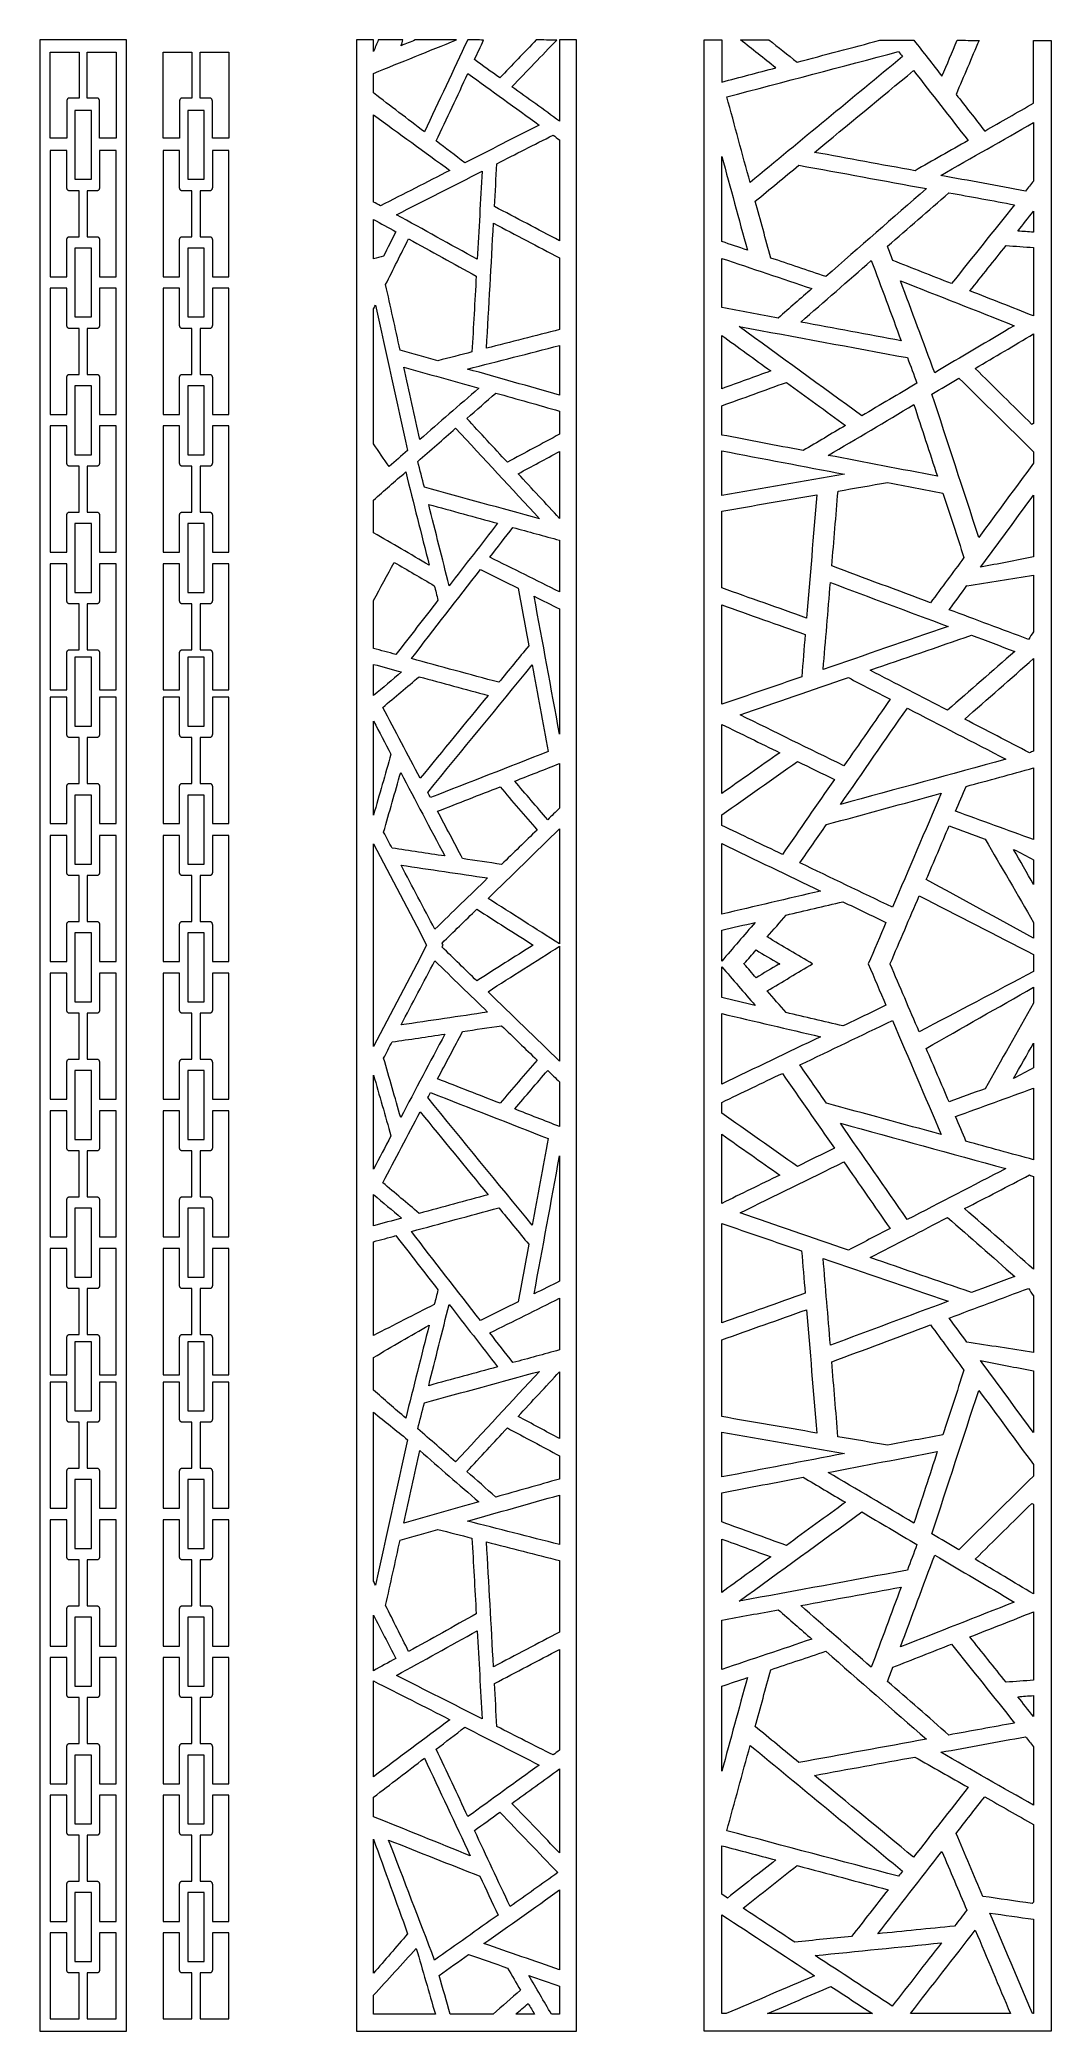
# Model space of a CAD drawing. Header units: centimetres. Extents: x 10.1 to 19.8, y -9.5 to 9.5.
import ezdxf

# ---------------------------------------------------------------- set-up
doc = ezdxf.new("R2010")
doc.units = ezdxf.units.CM
doc.header["$MEASUREMENT"] = 0
doc.layers.add('layer 1', color=7, linetype='Continuous')

msp = doc.modelspace()

# ---------------------------------------------------------------- linework, layer by layer
at = {"layer": 'layer 1', "color": 250, "lineweight": 9}
for points, knots in [([(10.11781, 9.45931), (10.39316, 9.45931), (10.66852, 9.45931), (10.94387, 9.45931), (10.94387, 9.45931), (10.94387, 3.12603), (10.94387, -3.20733), (10.94387, -9.54069), (10.94387, -9.54069), (10.66852, -9.54069), (10.39316, -9.54069), (10.11781, -9.54069), (10.11781, -9.54069), (10.11781, -3.20733), (10.11781, 3.12603), (10.11781, 9.45931)], [0, 0, 0, 0, 0.2, 0.2, 0.2, 0.2, 0.4, 0.4, 0.4, 0.4, 0.6, 0.6, 0.6, 0.6, 1, 1, 1, 1]), ([(10.21734, 9.34226), (10.21734, 9.0685), (10.21734, 8.79475), (10.21734, 8.52092), (10.21734, 8.52092), (10.2696, 8.52092), (10.32184, 8.52092), (10.37408, 8.52092), (10.37408, 8.52092), (10.37408, 8.63717), (10.37408, 8.75342), (10.37408, 8.86959), (10.37408, 8.86959), (10.37422, 8.87198), (10.37439, 8.87439), (10.3745, 8.87672), (10.3745, 8.87672), (10.37494, 8.87894), (10.37543, 8.8811), (10.37585, 8.88335), (10.37585, 8.88335), (10.37661, 8.88535), (10.37743, 8.88734), (10.37821, 8.88934), (10.37821, 8.88934), (10.37914, 8.89094), (10.38005, 8.89261), (10.38093, 8.89421), (10.38093, 8.89421), (10.38214, 8.89565), (10.3833, 8.89702), (10.38448, 8.89837), (10.38448, 8.89837), (10.38576, 8.89941), (10.38708, 8.90053), (10.3884, 8.90164), (10.3884, 8.90164), (10.38989, 8.90229), (10.3914, 8.90292), (10.39293, 8.90357), (10.39293, 8.90357), (10.39448, 8.90373), (10.39604, 8.90389), (10.39762, 8.90412), (10.39762, 8.90412), (10.42895, 8.90412), (10.46032, 8.90412), (10.49168, 8.90412), (10.49168, 8.90412), (10.49168, 9.05012), (10.49168, 9.19619), (10.49168, 9.34226), (10.49168, 9.34226), (10.40019, 9.34226), (10.30878, 9.34226), (10.21734, 9.34226)], [0, 0, 0, 0, 0.06666667, 0.06666667, 0.06666667, 0.06666667, 0.13333333, 0.13333333, 0.13333333, 0.13333333, 0.2, 0.2, 0.2, 0.2, 0.26666667, 0.26666667, 0.26666667, 0.26666667, 0.33333333, 0.33333333, 0.33333333, 0.33333333, 0.4, 0.4, 0.4, 0.4, 0.46666667, 0.46666667, 0.46666667, 0.46666667, 0.53333333, 0.53333333, 0.53333333, 0.53333333, 0.6, 0.6, 0.6, 0.6, 0.66666667, 0.66666667, 0.66666667, 0.66666667, 0.73333333, 0.73333333, 0.73333333, 0.73333333, 0.8, 0.8, 0.8, 0.8, 0.86666667, 0.86666667, 0.86666667, 0.86666667, 1, 1, 1, 1]), ([(10.84433, 8.52092), (10.84433, 8.79475), (10.84433, 9.0685), (10.84433, 9.34226), (10.84433, 9.34226), (10.7529, 9.34226), (10.66148, 9.34226), (10.57002, 9.34226), (10.57002, 9.34226), (10.57002, 9.19619), (10.57002, 9.05012), (10.57002, 8.90412), (10.57002, 8.90412), (10.60135, 8.90412), (10.63273, 8.90412), (10.66408, 8.90412), (10.66408, 8.90412), (10.66564, 8.90389), (10.66724, 8.90373), (10.66879, 8.90357), (10.66879, 8.90357), (10.67023, 8.90292), (10.67163, 8.90229), (10.67306, 8.90164), (10.67306, 8.90164), (10.67448, 8.90053), (10.67583, 8.89941), (10.67724, 8.89837), (10.67724, 8.89837), (10.67838, 8.89702), (10.67956, 8.89565), (10.68075, 8.89421), (10.68075, 8.89421), (10.68163, 8.89261), (10.68258, 8.89094), (10.68346, 8.88934), (10.68346, 8.88934), (10.68418, 8.88734), (10.6849, 8.88535), (10.68562, 8.88335), (10.68562, 8.88335), (10.68611, 8.8811), (10.68655, 8.87894), (10.68699, 8.87672), (10.68699, 8.87672), (10.68715, 8.87439), (10.68727, 8.87198), (10.68738, 8.86959), (10.68738, 8.86959), (10.68738, 8.75342), (10.68738, 8.63717), (10.68738, 8.52092), (10.68738, 8.52092), (10.73972, 8.52092), (10.79205, 8.52092), (10.84433, 8.52092)], [0, 0, 0, 0, 0.06666667, 0.06666667, 0.06666667, 0.06666667, 0.13333333, 0.13333333, 0.13333333, 0.13333333, 0.2, 0.2, 0.2, 0.2, 0.26666667, 0.26666667, 0.26666667, 0.26666667, 0.33333333, 0.33333333, 0.33333333, 0.33333333, 0.4, 0.4, 0.4, 0.4, 0.46666667, 0.46666667, 0.46666667, 0.46666667, 0.53333333, 0.53333333, 0.53333333, 0.53333333, 0.6, 0.6, 0.6, 0.6, 0.66666667, 0.66666667, 0.66666667, 0.66666667, 0.73333333, 0.73333333, 0.73333333, 0.73333333, 0.8, 0.8, 0.8, 0.8, 0.86666667, 0.86666667, 0.86666667, 0.86666667, 1, 1, 1, 1]), ([(11.2931, 9.34226), (11.2931, 9.0685), (11.2931, 8.79475), (11.2931, 8.52092), (11.2931, 8.52092), (11.34533, 8.52092), (11.3976, 8.52092), (11.44984, 8.52092), (11.44984, 8.52092), (11.44984, 8.63717), (11.44984, 8.75342), (11.44984, 8.86959), (11.44984, 8.86959), (11.44998, 8.87198), (11.45012, 8.87439), (11.45026, 8.87672), (11.45026, 8.87672), (11.45067, 8.87894), (11.45116, 8.8811), (11.4516, 8.88335), (11.4516, 8.88335), (11.45239, 8.88535), (11.45316, 8.88734), (11.45397, 8.88934), (11.45397, 8.88934), (11.45487, 8.89094), (11.4558, 8.89261), (11.45673, 8.89421), (11.45673, 8.89421), (11.45787, 8.89565), (11.45907, 8.89702), (11.46023, 8.89837), (11.46023, 8.89837), (11.46156, 8.89941), (11.46283, 8.90053), (11.46416, 8.90164), (11.46416, 8.90164), (11.46564, 8.90229), (11.46715, 8.90292), (11.46868, 8.90357), (11.46868, 8.90357), (11.47024, 8.90373), (11.47179, 8.90389), (11.47335, 8.90412), (11.47335, 8.90412), (11.50472, 8.90412), (11.53608, 8.90412), (11.56741, 8.90412), (11.56741, 8.90412), (11.56741, 9.05012), (11.56741, 9.19619), (11.56741, 9.34226), (11.56741, 9.34226), (11.47595, 9.34226), (11.38451, 9.34226), (11.2931, 9.34226)], [0, 0, 0, 0, 0.06666667, 0.06666667, 0.06666667, 0.06666667, 0.13333333, 0.13333333, 0.13333333, 0.13333333, 0.2, 0.2, 0.2, 0.2, 0.26666667, 0.26666667, 0.26666667, 0.26666667, 0.33333333, 0.33333333, 0.33333333, 0.33333333, 0.4, 0.4, 0.4, 0.4, 0.46666667, 0.46666667, 0.46666667, 0.46666667, 0.53333333, 0.53333333, 0.53333333, 0.53333333, 0.6, 0.6, 0.6, 0.6, 0.66666667, 0.66666667, 0.66666667, 0.66666667, 0.73333333, 0.73333333, 0.73333333, 0.73333333, 0.8, 0.8, 0.8, 0.8, 0.86666667, 0.86666667, 0.86666667, 0.86666667, 1, 1, 1, 1]), ([(11.92006, 8.52092), (11.92006, 8.79475), (11.92006, 9.0685), (11.92006, 9.34226), (11.92006, 9.34226), (11.82865, 9.34226), (11.73724, 9.34226), (11.64578, 9.34226), (11.64578, 9.34226), (11.64578, 9.19619), (11.64578, 9.05012), (11.64578, 8.90412), (11.64578, 8.90412), (11.67715, 8.90412), (11.70848, 8.90412), (11.73984, 8.90412), (11.73984, 8.90412), (11.74139, 8.90389), (11.74299, 8.90373), (11.74455, 8.90357), (11.74455, 8.90357), (11.74599, 8.90292), (11.74743, 8.90229), (11.74886, 8.90164), (11.74886, 8.90164), (11.75021, 8.90053), (11.75158, 8.89941), (11.75297, 8.89837), (11.75297, 8.89837), (11.75413, 8.89702), (11.75529, 8.89565), (11.7565, 8.89421), (11.7565, 8.89421), (11.7574, 8.89261), (11.75833, 8.89094), (11.75921, 8.88934), (11.75921, 8.88934), (11.75993, 8.88734), (11.76065, 8.88535), (11.76137, 8.88335), (11.76137, 8.88335), (11.76186, 8.8811), (11.7623, 8.87894), (11.76279, 8.87672), (11.76279, 8.87672), (11.76288, 8.87439), (11.76302, 8.87198), (11.76314, 8.86959), (11.76314, 8.86959), (11.76314, 8.75342), (11.76314, 8.63717), (11.76314, 8.52092), (11.76314, 8.52092), (11.81547, 8.52092), (11.8678, 8.52092), (11.92006, 8.52092)], [0, 0, 0, 0, 0.06666667, 0.06666667, 0.06666667, 0.06666667, 0.13333333, 0.13333333, 0.13333333, 0.13333333, 0.2, 0.2, 0.2, 0.2, 0.26666667, 0.26666667, 0.26666667, 0.26666667, 0.33333333, 0.33333333, 0.33333333, 0.33333333, 0.4, 0.4, 0.4, 0.4, 0.46666667, 0.46666667, 0.46666667, 0.46666667, 0.53333333, 0.53333333, 0.53333333, 0.53333333, 0.6, 0.6, 0.6, 0.6, 0.66666667, 0.66666667, 0.66666667, 0.66666667, 0.73333333, 0.73333333, 0.73333333, 0.73333333, 0.8, 0.8, 0.8, 0.8, 0.86666667, 0.86666667, 0.86666667, 0.86666667, 1, 1, 1, 1]), ([(15.23504, 9.45797), (15.23504, 3.12507), (15.23504, -3.2078), (15.23504, -9.54069), (15.23504, -9.54069), (14.53613, -9.54069), (13.83724, -9.54069), (13.13835, -9.54069), (13.13835, -9.54069), (13.13835, -3.2078), (13.13835, 3.12507), (13.13835, 9.45797), (13.13835, 9.45797), (13.19206, 9.45797), (13.24585, 9.45797), (13.29963, 9.45797), (13.29963, 9.45797), (13.29963, 9.42098), (13.29963, 9.38398), (13.29963, 9.34699), (13.29963, 9.34699), (13.31465, 9.38403), (13.32972, 9.42107), (13.34478, 9.45809), (13.34478, 9.45809), (13.42294, 9.45834), (13.5011, 9.45852), (13.57931, 9.45877), (13.57931, 9.45877), (13.57396, 9.44035), (13.56866, 9.42191), (13.56331, 9.40351), (13.56331, 9.40351), (13.60819, 9.42164), (13.65303, 9.43981), (13.69791, 9.45791), (13.69791, 9.45791), (13.82915, 9.45836), (13.96044, 9.45884), (14.0917, 9.45931), (14.0917, 9.45931), (13.82768, 9.35261), (13.56363, 9.24588), (13.29963, 9.13919), (13.29963, 9.13919), (13.29963, 9.07703), (13.29963, 9.01489), (13.29963, 8.95272), (13.29963, 8.95272), (13.46146, 8.82871), (13.62333, 8.70469), (13.78518, 8.58063), (13.78518, 8.58063), (13.9226, 8.8734), (14.06003, 9.16615), (14.19743, 9.4589), (14.19743, 9.4589), (14.2482, 9.45845), (14.29897, 9.45793), (14.34974, 9.45743), (14.34974, 9.45743), (14.32054, 9.39531), (14.29136, 9.33314), (14.2622, 9.27098), (14.2622, 9.27098), (14.34268, 9.2126), (14.42317, 9.15426), (14.50366, 9.0959), (14.50366, 9.0959), (14.61966, 9.21683), (14.7357, 9.33779), (14.85174, 9.45872), (14.85174, 9.45872), (14.91653, 9.45791), (14.9813, 9.45709), (15.0461, 9.45625), (15.0461, 9.45625), (14.90393, 9.30809), (14.7618, 9.1599), (14.61966, 9.01178), (14.61966, 9.01178), (14.77104, 8.90199), (14.92238, 8.79225), (15.07376, 8.68249), (15.07376, 8.68249), (15.07376, 8.94098), (15.07376, 9.19948), (15.07376, 9.45797), (15.07376, 9.45797), (15.12754, 9.45797), (15.18128, 9.45797), (15.23504, 9.45797)], [0, 0, 0, 0, 0.04166667, 0.04166667, 0.04166667, 0.04166667, 0.08333333, 0.08333333, 0.08333333, 0.08333333, 0.125, 0.125, 0.125, 0.125, 0.16666667, 0.16666667, 0.16666667, 0.16666667, 0.20833333, 0.20833333, 0.20833333, 0.20833333, 0.25, 0.25, 0.25, 0.25, 0.29166667, 0.29166667, 0.29166667, 0.29166667, 0.33333333, 0.33333333, 0.33333333, 0.33333333, 0.375, 0.375, 0.375, 0.375, 0.41666667, 0.41666667, 0.41666667, 0.41666667, 0.45833333, 0.45833333, 0.45833333, 0.45833333, 0.5, 0.5, 0.5, 0.5, 0.54166667, 0.54166667, 0.54166667, 0.54166667, 0.58333333, 0.58333333, 0.58333333, 0.58333333, 0.625, 0.625, 0.625, 0.625, 0.66666667, 0.66666667, 0.66666667, 0.66666667, 0.70833333, 0.70833333, 0.70833333, 0.70833333, 0.75, 0.75, 0.75, 0.75, 0.79166667, 0.79166667, 0.79166667, 0.79166667, 0.83333333, 0.83333333, 0.83333333, 0.83333333, 0.875, 0.875, 0.875, 0.875, 0.91666667, 0.91666667, 0.91666667, 0.91666667, 1, 1, 1, 1]), ([(19.59368, 9.45402), (19.59368, 9.25431), (19.59368, 9.05455), (19.59368, 8.85482), (19.59368, 8.85482), (19.43843, 8.76631), (19.28318, 8.67776), (19.12794, 8.58926), (19.12794, 8.58926), (19.03701, 8.70576), (18.94611, 8.82228), (18.85515, 8.93878), (18.85515, 8.93878), (18.9279, 9.11047), (19.00064, 9.28219), (19.07343, 9.45388), (19.07343, 9.45388), (19.00417, 9.45425), (18.93488, 9.45461), (18.86562, 9.45498), (18.86562, 9.45498), (18.81714, 9.34058), (18.76867, 9.22612), (18.72021, 9.11174), (18.72021, 9.11174), (18.63074, 9.22638), (18.5413, 9.34102), (18.45183, 9.45567), (18.45183, 9.45567), (18.34398, 9.4556), (18.23614, 9.4555), (18.12832, 9.45545), (18.12832, 9.45545), (17.86495, 9.38577), (17.60158, 9.31606), (17.33825, 9.24636), (17.33825, 9.24636), (17.24853, 9.31729), (17.15885, 9.38819), (17.06912, 9.45908), (17.06912, 9.45908), (16.97869, 9.45912), (16.88823, 9.45915), (16.79777, 9.45919), (16.79777, 9.45919), (16.9102, 9.37034), (17.02261, 9.28146), (17.13506, 9.19258), (17.13506, 9.19258), (16.96365, 9.1472), (16.79222, 9.10186), (16.62081, 9.05646), (16.62081, 9.05646), (16.62081, 9.19067), (16.62081, 9.32486), (16.62081, 9.45903), (16.62081, 9.45903), (16.56496, 9.45912), (16.50916, 9.45924), (16.45333, 9.45931), (16.45333, 9.45931), (16.45333, 3.12597), (16.45333, -3.20739), (16.45333, -9.54069), (16.45333, -9.54069), (17.55592, -9.54069), (18.65855, -9.54069), (19.76116, -9.54069), (19.76116, -9.54069), (19.76116, -3.20925), (19.76116, 3.12228), (19.76116, 9.45371), (19.76116, 9.45371), (19.70533, 9.45385), (19.64948, 9.45392), (19.59368, 9.45402)], [0, 0, 0, 0, 0.05, 0.05, 0.05, 0.05, 0.1, 0.1, 0.1, 0.1, 0.15, 0.15, 0.15, 0.15, 0.2, 0.2, 0.2, 0.2, 0.25, 0.25, 0.25, 0.25, 0.3, 0.3, 0.3, 0.3, 0.35, 0.35, 0.35, 0.35, 0.4, 0.4, 0.4, 0.4, 0.45, 0.45, 0.45, 0.45, 0.5, 0.5, 0.5, 0.5, 0.55, 0.55, 0.55, 0.55, 0.6, 0.6, 0.6, 0.6, 0.65, 0.65, 0.65, 0.65, 0.7, 0.7, 0.7, 0.7, 0.75, 0.75, 0.75, 0.75, 0.8, 0.8, 0.8, 0.8, 0.85, 0.85, 0.85, 0.85, 0.9, 0.9, 0.9, 0.9, 1, 1, 1, 1]), ([(16.89107, 8.09872), (17.37561, 8.49889), (17.86018, 8.89912), (18.34476, 9.29934), (18.34476, 9.29934), (18.33215, 9.31545), (18.31954, 9.33159), (18.30696, 9.34771), (18.30696, 9.34771), (17.76085, 9.20321), (17.21474, 9.05864), (16.66861, 8.91415), (16.66861, 8.91415), (16.74279, 8.64231), (16.81692, 8.37051), (16.89107, 8.09872)], [0, 0, 0, 0, 0.2, 0.2, 0.2, 0.2, 0.4, 0.4, 0.4, 0.4, 0.6, 0.6, 0.6, 0.6, 1, 1, 1, 1]), ([(13.89768, 8.49443), (13.9886, 8.42472), (14.07954, 8.35505), (14.17045, 8.28537), (14.17045, 8.28537), (14.40663, 8.40555), (14.64281, 8.52576), (14.87895, 8.64592), (14.87895, 8.64592), (14.6526, 8.81006), (14.42627, 8.97415), (14.19992, 9.13829), (14.19992, 9.13829), (14.0992, 8.92365), (13.99843, 8.70902), (13.89768, 8.49443)], [0, 0, 0, 0, 0.2, 0.2, 0.2, 0.2, 0.4, 0.4, 0.4, 0.4, 0.6, 0.6, 0.6, 0.6, 1, 1, 1, 1]), ([(18.96935, 8.49885), (18.79592, 8.72112), (18.62244, 8.94344), (18.44893, 9.16576), (18.44893, 9.16576), (18.13411, 8.90575), (17.81931, 8.64574), (17.50449, 8.38571), (17.50449, 8.38571), (17.82397, 8.32716), (18.14343, 8.26858), (18.46293, 8.21004), (18.46293, 8.21004), (18.63175, 8.30631), (18.80057, 8.40256), (18.96935, 8.49885)], [0, 0, 0, 0, 0.2, 0.2, 0.2, 0.2, 0.4, 0.4, 0.4, 0.4, 0.6, 0.6, 0.6, 0.6, 1, 1, 1, 1]), ([(10.4525, 8.12837), (10.4525, 8.34736), (10.4525, 8.56625), (10.4525, 8.78523), (10.4525, 8.78523), (10.50469, 8.78523), (10.55698, 8.78523), (10.60922, 8.78523), (10.60922, 8.78523), (10.60922, 8.56625), (10.60922, 8.34736), (10.60922, 8.12837), (10.60922, 8.12837), (10.55698, 8.12837), (10.50469, 8.12837), (10.4525, 8.12837)], [0, 0, 0, 0, 0.2, 0.2, 0.2, 0.2, 0.4, 0.4, 0.4, 0.4, 0.6, 0.6, 0.6, 0.6, 1, 1, 1, 1]), ([(11.52823, 8.12837), (11.52823, 8.34736), (11.52823, 8.56625), (11.52823, 8.78523), (11.52823, 8.78523), (11.58049, 8.78523), (11.63273, 8.78523), (11.68497, 8.78523), (11.68497, 8.78523), (11.68497, 8.56625), (11.68497, 8.34736), (11.68497, 8.12837), (11.68497, 8.12837), (11.63273, 8.12837), (11.58049, 8.12837), (11.52823, 8.12837)], [0, 0, 0, 0, 0.2, 0.2, 0.2, 0.2, 0.4, 0.4, 0.4, 0.4, 0.6, 0.6, 0.6, 0.6, 1, 1, 1, 1]), ([(13.29963, 7.91178), (13.32145, 7.89973), (13.34329, 7.88768), (13.3651, 7.8756), (13.3651, 7.8756), (13.58622, 7.98811), (13.80738, 8.10061), (14.02849, 8.21316), (14.02849, 8.21316), (13.78552, 8.39003), (13.54256, 8.56692), (13.29963, 8.74384), (13.29963, 8.74384), (13.29963, 8.46649), (13.29963, 8.18913), (13.29963, 7.91178)], [0, 0, 0, 0, 0.2, 0.2, 0.2, 0.2, 0.4, 0.4, 0.4, 0.4, 0.6, 0.6, 0.6, 0.6, 1, 1, 1, 1]), ([(19.59368, 8.67009), (19.29845, 8.50176), (19.00327, 8.33344), (18.70807, 8.16509), (18.70807, 8.16509), (18.97791, 8.11566), (19.24775, 8.06616), (19.51762, 8.01673), (19.51762, 8.01673), (19.54298, 8.04837), (19.56832, 8.08006), (19.59368, 8.11173), (19.59368, 8.11173), (19.59368, 8.29784), (19.59368, 8.48398), (19.59368, 8.67009)], [0, 0, 0, 0, 0.2, 0.2, 0.2, 0.2, 0.4, 0.4, 0.4, 0.4, 0.6, 0.6, 0.6, 0.6, 1, 1, 1, 1]), ([(10.21734, 7.1979), (10.21734, 7.59924), (10.21734, 8.00068), (10.21734, 8.40203), (10.21734, 8.40203), (10.2696, 8.40203), (10.32184, 8.40203), (10.37408, 8.40203), (10.37408, 8.40203), (10.37408, 8.28586), (10.37408, 8.16961), (10.37408, 8.05337), (10.37408, 8.05337), (10.37422, 8.05111), (10.37439, 8.04882), (10.3745, 8.04657), (10.3745, 8.04657), (10.37494, 8.04434), (10.37543, 8.04218), (10.37585, 8.04002), (10.37585, 8.04002), (10.37661, 8.03809), (10.37743, 8.03617), (10.37821, 8.03427), (10.37821, 8.03427), (10.37914, 8.03257), (10.38005, 8.03097), (10.38093, 8.0293), (10.38093, 8.0293), (10.38214, 8.02779), (10.3833, 8.02619), (10.38448, 8.02466), (10.38448, 8.02466), (10.38576, 8.02361), (10.38708, 8.02266), (10.3884, 8.02162), (10.3884, 8.02162), (10.38989, 8.02099), (10.3914, 8.02034), (10.39293, 8.01971), (10.39293, 8.01971), (10.39448, 8.01946), (10.39604, 8.01923), (10.39762, 8.0189), (10.39762, 8.0189), (10.42895, 8.0189), (10.46032, 8.0189), (10.49168, 8.0189), (10.49168, 8.0189), (10.49168, 7.8729), (10.49168, 7.727), (10.49168, 7.58103), (10.49168, 7.58103), (10.46032, 7.58103), (10.42895, 7.58103), (10.39762, 7.58103), (10.39762, 7.58103), (10.39604, 7.58086), (10.39448, 7.58068), (10.39293, 7.58045), (10.39293, 7.58045), (10.3914, 7.57982), (10.38989, 7.57917), (10.3884, 7.57854), (10.3884, 7.57854), (10.38708, 7.57741), (10.38576, 7.57622), (10.38448, 7.57502), (10.38448, 7.57502), (10.3833, 7.57365), (10.38214, 7.5723), (10.38093, 7.57086), (10.38093, 7.57086), (10.38005, 7.56926), (10.37914, 7.56759), (10.37821, 7.56599), (10.37821, 7.56599), (10.37743, 7.56406), (10.37661, 7.56214), (10.37585, 7.56023), (10.37585, 7.56023), (10.37543, 7.55791), (10.37494, 7.55566), (10.3745, 7.55336), (10.3745, 7.55336), (10.37439, 7.55118), (10.37422, 7.54902), (10.37408, 7.5468), (10.37408, 7.5468), (10.37408, 7.43046), (10.37408, 7.31421), (10.37408, 7.1979), (10.37408, 7.1979), (10.32184, 7.1979), (10.2696, 7.1979), (10.21734, 7.1979)], [0, 0, 0, 0, 0.04, 0.04, 0.04, 0.04, 0.08, 0.08, 0.08, 0.08, 0.12, 0.12, 0.12, 0.12, 0.16, 0.16, 0.16, 0.16, 0.2, 0.2, 0.2, 0.2, 0.24, 0.24, 0.24, 0.24, 0.28, 0.28, 0.28, 0.28, 0.32, 0.32, 0.32, 0.32, 0.36, 0.36, 0.36, 0.36, 0.4, 0.4, 0.4, 0.4, 0.44, 0.44, 0.44, 0.44, 0.48, 0.48, 0.48, 0.48, 0.52, 0.52, 0.52, 0.52, 0.56, 0.56, 0.56, 0.56, 0.6, 0.6, 0.6, 0.6, 0.64, 0.64, 0.64, 0.64, 0.68, 0.68, 0.68, 0.68, 0.72, 0.72, 0.72, 0.72, 0.76, 0.76, 0.76, 0.76, 0.8, 0.8, 0.8, 0.8, 0.84, 0.84, 0.84, 0.84, 0.88, 0.88, 0.88, 0.88, 0.92, 0.92, 0.92, 0.92, 1, 1, 1, 1]), ([(10.84433, 8.40203), (10.84433, 8.00068), (10.84433, 7.59924), (10.84433, 7.1979), (10.84433, 7.1979), (10.79205, 7.1979), (10.73972, 7.1979), (10.68738, 7.1979), (10.68738, 7.1979), (10.68738, 7.31421), (10.68738, 7.43046), (10.68738, 7.5468), (10.68738, 7.5468), (10.68727, 7.54902), (10.68715, 7.55118), (10.68699, 7.55336), (10.68699, 7.55336), (10.68655, 7.55566), (10.68611, 7.55791), (10.68562, 7.56023), (10.68562, 7.56023), (10.6849, 7.56214), (10.68418, 7.56406), (10.68346, 7.56599), (10.68346, 7.56599), (10.68258, 7.56759), (10.68163, 7.56926), (10.68075, 7.57086), (10.68075, 7.57086), (10.67956, 7.5723), (10.67838, 7.57365), (10.67724, 7.57502), (10.67724, 7.57502), (10.67583, 7.57622), (10.67448, 7.57741), (10.67306, 7.57854), (10.67306, 7.57854), (10.67163, 7.57917), (10.67023, 7.57982), (10.66879, 7.58045), (10.66879, 7.58045), (10.66724, 7.58068), (10.66564, 7.58086), (10.66408, 7.58103), (10.66408, 7.58103), (10.63273, 7.58103), (10.60135, 7.58103), (10.57002, 7.58103), (10.57002, 7.58103), (10.57002, 7.727), (10.57002, 7.8729), (10.57002, 8.0189), (10.57002, 8.0189), (10.60135, 8.0189), (10.63273, 8.0189), (10.66408, 8.0189), (10.66408, 8.0189), (10.66564, 8.01923), (10.66724, 8.01946), (10.66879, 8.01971), (10.66879, 8.01971), (10.67023, 8.02034), (10.67163, 8.02099), (10.67306, 8.02162), (10.67306, 8.02162), (10.67448, 8.02266), (10.67583, 8.02361), (10.67724, 8.02466), (10.67724, 8.02466), (10.67838, 8.02619), (10.67956, 8.02779), (10.68075, 8.0293), (10.68075, 8.0293), (10.68163, 8.03097), (10.68258, 8.03257), (10.68346, 8.03427), (10.68346, 8.03427), (10.68418, 8.03617), (10.6849, 8.03809), (10.68562, 8.04002), (10.68562, 8.04002), (10.68611, 8.04218), (10.68655, 8.04434), (10.68699, 8.04657), (10.68699, 8.04657), (10.68715, 8.04882), (10.68727, 8.05111), (10.68738, 8.05337), (10.68738, 8.05337), (10.68738, 8.16961), (10.68738, 8.28586), (10.68738, 8.40203), (10.68738, 8.40203), (10.73972, 8.40203), (10.79205, 8.40203), (10.84433, 8.40203)], [0, 0, 0, 0, 0.04, 0.04, 0.04, 0.04, 0.08, 0.08, 0.08, 0.08, 0.12, 0.12, 0.12, 0.12, 0.16, 0.16, 0.16, 0.16, 0.2, 0.2, 0.2, 0.2, 0.24, 0.24, 0.24, 0.24, 0.28, 0.28, 0.28, 0.28, 0.32, 0.32, 0.32, 0.32, 0.36, 0.36, 0.36, 0.36, 0.4, 0.4, 0.4, 0.4, 0.44, 0.44, 0.44, 0.44, 0.48, 0.48, 0.48, 0.48, 0.52, 0.52, 0.52, 0.52, 0.56, 0.56, 0.56, 0.56, 0.6, 0.6, 0.6, 0.6, 0.64, 0.64, 0.64, 0.64, 0.68, 0.68, 0.68, 0.68, 0.72, 0.72, 0.72, 0.72, 0.76, 0.76, 0.76, 0.76, 0.8, 0.8, 0.8, 0.8, 0.84, 0.84, 0.84, 0.84, 0.88, 0.88, 0.88, 0.88, 0.92, 0.92, 0.92, 0.92, 1, 1, 1, 1]), ([(11.2931, 7.1979), (11.2931, 7.59924), (11.2931, 8.00068), (11.2931, 8.40203), (11.2931, 8.40203), (11.34533, 8.40203), (11.3976, 8.40203), (11.44984, 8.40203), (11.44984, 8.40203), (11.44984, 8.28586), (11.44984, 8.16961), (11.44984, 8.05337), (11.44984, 8.05337), (11.44998, 8.05111), (11.45012, 8.04882), (11.45026, 8.04657), (11.45026, 8.04657), (11.45067, 8.04434), (11.45116, 8.04218), (11.4516, 8.04002), (11.4516, 8.04002), (11.45239, 8.03809), (11.45316, 8.03617), (11.45397, 8.03427), (11.45397, 8.03427), (11.45487, 8.03257), (11.4558, 8.03097), (11.45673, 8.0293), (11.45673, 8.0293), (11.45787, 8.02779), (11.45907, 8.02619), (11.46023, 8.02466), (11.46023, 8.02466), (11.46156, 8.02361), (11.46283, 8.02266), (11.46416, 8.02162), (11.46416, 8.02162), (11.46564, 8.02099), (11.46715, 8.02034), (11.46868, 8.01971), (11.46868, 8.01971), (11.47024, 8.01946), (11.47179, 8.01923), (11.47335, 8.0189), (11.47335, 8.0189), (11.50472, 8.0189), (11.53608, 8.0189), (11.56741, 8.0189), (11.56741, 8.0189), (11.56741, 7.8729), (11.56741, 7.727), (11.56741, 7.58103), (11.56741, 7.58103), (11.53608, 7.58103), (11.50472, 7.58103), (11.47335, 7.58103), (11.47335, 7.58103), (11.47179, 7.58086), (11.47024, 7.58068), (11.46868, 7.58045), (11.46868, 7.58045), (11.46715, 7.57982), (11.46564, 7.57917), (11.46416, 7.57854), (11.46416, 7.57854), (11.46283, 7.57741), (11.46156, 7.57622), (11.46023, 7.57502), (11.46023, 7.57502), (11.45907, 7.57365), (11.45787, 7.5723), (11.45673, 7.57086), (11.45673, 7.57086), (11.4558, 7.56926), (11.45487, 7.56759), (11.45397, 7.56599), (11.45397, 7.56599), (11.45316, 7.56406), (11.45239, 7.56214), (11.4516, 7.56023), (11.4516, 7.56023), (11.45116, 7.55791), (11.45067, 7.55566), (11.45026, 7.55336), (11.45026, 7.55336), (11.45012, 7.55118), (11.44998, 7.54902), (11.44984, 7.5468), (11.44984, 7.5468), (11.44984, 7.43046), (11.44984, 7.31421), (11.44984, 7.1979), (11.44984, 7.1979), (11.3976, 7.1979), (11.34533, 7.1979), (11.2931, 7.1979)], [0, 0, 0, 0, 0.04, 0.04, 0.04, 0.04, 0.08, 0.08, 0.08, 0.08, 0.12, 0.12, 0.12, 0.12, 0.16, 0.16, 0.16, 0.16, 0.2, 0.2, 0.2, 0.2, 0.24, 0.24, 0.24, 0.24, 0.28, 0.28, 0.28, 0.28, 0.32, 0.32, 0.32, 0.32, 0.36, 0.36, 0.36, 0.36, 0.4, 0.4, 0.4, 0.4, 0.44, 0.44, 0.44, 0.44, 0.48, 0.48, 0.48, 0.48, 0.52, 0.52, 0.52, 0.52, 0.56, 0.56, 0.56, 0.56, 0.6, 0.6, 0.6, 0.6, 0.64, 0.64, 0.64, 0.64, 0.68, 0.68, 0.68, 0.68, 0.72, 0.72, 0.72, 0.72, 0.76, 0.76, 0.76, 0.76, 0.8, 0.8, 0.8, 0.8, 0.84, 0.84, 0.84, 0.84, 0.88, 0.88, 0.88, 0.88, 0.92, 0.92, 0.92, 0.92, 1, 1, 1, 1]), ([(11.92006, 8.40203), (11.92006, 8.00068), (11.92006, 7.59924), (11.92006, 7.1979), (11.92006, 7.1979), (11.8678, 7.1979), (11.81547, 7.1979), (11.76314, 7.1979), (11.76314, 7.1979), (11.76314, 7.31421), (11.76314, 7.43046), (11.76314, 7.5468), (11.76314, 7.5468), (11.76302, 7.54902), (11.76288, 7.55118), (11.76279, 7.55336), (11.76279, 7.55336), (11.7623, 7.55566), (11.76186, 7.55791), (11.76137, 7.56023), (11.76137, 7.56023), (11.76065, 7.56214), (11.75993, 7.56406), (11.75921, 7.56599), (11.75921, 7.56599), (11.75833, 7.56759), (11.7574, 7.56926), (11.7565, 7.57086), (11.7565, 7.57086), (11.75529, 7.5723), (11.75413, 7.57365), (11.75297, 7.57502), (11.75297, 7.57502), (11.75158, 7.57622), (11.75021, 7.57741), (11.74886, 7.57854), (11.74886, 7.57854), (11.74743, 7.57917), (11.74599, 7.57982), (11.74455, 7.58045), (11.74455, 7.58045), (11.74299, 7.58068), (11.74139, 7.58086), (11.73984, 7.58103), (11.73984, 7.58103), (11.70848, 7.58103), (11.67715, 7.58103), (11.64578, 7.58103), (11.64578, 7.58103), (11.64578, 7.727), (11.64578, 7.8729), (11.64578, 8.0189), (11.64578, 8.0189), (11.67715, 8.0189), (11.70848, 8.0189), (11.73984, 8.0189), (11.73984, 8.0189), (11.74139, 8.01923), (11.74299, 8.01946), (11.74455, 8.01971), (11.74455, 8.01971), (11.74599, 8.02034), (11.74743, 8.02099), (11.74886, 8.02162), (11.74886, 8.02162), (11.75021, 8.02266), (11.75158, 8.02361), (11.75297, 8.02466), (11.75297, 8.02466), (11.75413, 8.02619), (11.75529, 8.02779), (11.7565, 8.0293), (11.7565, 8.0293), (11.7574, 8.03097), (11.75833, 8.03257), (11.75921, 8.03427), (11.75921, 8.03427), (11.75993, 8.03617), (11.76065, 8.03809), (11.76137, 8.04002), (11.76137, 8.04002), (11.76186, 8.04218), (11.7623, 8.04434), (11.76279, 8.04657), (11.76279, 8.04657), (11.76288, 8.04882), (11.76302, 8.05111), (11.76314, 8.05337), (11.76314, 8.05337), (11.76314, 8.16961), (11.76314, 8.28586), (11.76314, 8.40203), (11.76314, 8.40203), (11.81547, 8.40203), (11.8678, 8.40203), (11.92006, 8.40203)], [0, 0, 0, 0, 0.04, 0.04, 0.04, 0.04, 0.08, 0.08, 0.08, 0.08, 0.12, 0.12, 0.12, 0.12, 0.16, 0.16, 0.16, 0.16, 0.2, 0.2, 0.2, 0.2, 0.24, 0.24, 0.24, 0.24, 0.28, 0.28, 0.28, 0.28, 0.32, 0.32, 0.32, 0.32, 0.36, 0.36, 0.36, 0.36, 0.4, 0.4, 0.4, 0.4, 0.44, 0.44, 0.44, 0.44, 0.48, 0.48, 0.48, 0.48, 0.52, 0.52, 0.52, 0.52, 0.56, 0.56, 0.56, 0.56, 0.6, 0.6, 0.6, 0.6, 0.64, 0.64, 0.64, 0.64, 0.68, 0.68, 0.68, 0.68, 0.72, 0.72, 0.72, 0.72, 0.76, 0.76, 0.76, 0.76, 0.8, 0.8, 0.8, 0.8, 0.84, 0.84, 0.84, 0.84, 0.88, 0.88, 0.88, 0.88, 0.92, 0.92, 0.92, 0.92, 1, 1, 1, 1]), ([(15.07376, 8.50469), (15.05291, 8.51976), (15.03212, 8.53484), (15.01127, 8.54996), (15.01127, 8.54996), (14.83286, 8.45915), (14.65441, 8.36837), (14.47593, 8.27757), (14.47593, 8.27757), (14.4683, 8.1411), (14.46064, 8.00462), (14.45301, 7.86815), (14.45301, 7.86815), (14.65989, 7.75954), (14.8668, 7.65095), (15.07376, 7.54235), (15.07376, 7.54235), (15.07376, 7.86312), (15.07376, 8.18389), (15.07376, 8.50469)], [0, 0, 0, 0, 0.16666667, 0.16666667, 0.16666667, 0.16666667, 0.33333333, 0.33333333, 0.33333333, 0.33333333, 0.5, 0.5, 0.5, 0.5, 0.66666667, 0.66666667, 0.66666667, 0.66666667, 1, 1, 1, 1]), ([(13.51896, 7.79058), (13.77534, 7.64887), (14.03176, 7.50714), (14.28817, 7.36543), (14.28817, 7.36543), (14.30389, 7.64563), (14.31961, 7.92583), (14.33533, 8.20598), (14.33533, 8.20598), (14.06322, 8.06754), (13.79107, 7.92902), (13.51896, 7.79058)], [0, 0, 0, 0, 0.25, 0.25, 0.25, 0.25, 0.5, 0.5, 0.5, 0.5, 1, 1, 1, 1]), ([(16.62081, 7.53473), (16.70202, 7.50737), (16.78328, 7.48004), (16.86449, 7.45268), (16.86449, 7.45268), (16.78328, 7.75044), (16.70202, 8.04821), (16.62081, 8.346), (16.62081, 8.346), (16.62081, 8.07557), (16.62081, 7.80516), (16.62081, 7.53473)], [0, 0, 0, 0, 0.25, 0.25, 0.25, 0.25, 0.5, 0.5, 0.5, 0.5, 1, 1, 1, 1]), ([(18.57157, 8.03983), (18.16625, 8.11415), (17.76092, 8.18842), (17.35555, 8.26272), (17.35555, 8.26272), (17.21705, 8.14831), (17.07848, 8.03386), (16.93999, 7.91948), (16.93999, 7.91948), (16.98925, 7.7388), (17.03853, 7.55817), (17.08782, 7.37749), (17.08782, 7.37749), (17.26255, 7.31865), (17.43732, 7.25981), (17.61212, 7.20093), (17.61212, 7.20093), (17.93193, 7.4806), (18.25174, 7.76021), (18.57157, 8.03983)], [0, 0, 0, 0, 0.16666667, 0.16666667, 0.16666667, 0.16666667, 0.33333333, 0.33333333, 0.33333333, 0.33333333, 0.5, 0.5, 0.5, 0.5, 0.66666667, 0.66666667, 0.66666667, 0.66666667, 1, 1, 1, 1]), ([(18.81086, 7.13345), (19.01151, 7.38419), (19.21214, 7.63491), (19.41274, 7.88567), (19.41274, 7.88567), (19.20388, 7.92392), (18.99502, 7.96222), (18.78611, 8.00052), (18.78611, 8.00052), (18.59134, 7.8302), (18.39654, 7.65992), (18.20179, 7.48959), (18.20179, 7.48959), (18.21864, 7.44421), (18.23555, 7.39883), (18.2524, 7.35342), (18.2524, 7.35342), (18.43858, 7.28011), (18.6247, 7.20676), (18.81086, 7.13345)], [0, 0, 0, 0, 0.16666667, 0.16666667, 0.16666667, 0.16666667, 0.33333333, 0.33333333, 0.33333333, 0.33333333, 0.5, 0.5, 0.5, 0.5, 0.66666667, 0.66666667, 0.66666667, 0.66666667, 1, 1, 1, 1]), ([(19.59368, 7.82358), (19.54326, 7.76061), (19.49289, 7.69767), (19.44252, 7.63472), (19.44252, 7.63472), (19.49289, 7.6311), (19.54326, 7.62745), (19.59368, 7.6238), (19.59368, 7.6238), (19.59368, 7.69043), (19.59368, 7.75701), (19.59368, 7.82358)], [0, 0, 0, 0, 0.25, 0.25, 0.25, 0.25, 0.5, 0.5, 0.5, 0.5, 1, 1, 1, 1]), ([(13.29963, 7.36844), (13.33158, 7.37766), (13.36359, 7.38691), (13.39555, 7.39615), (13.39555, 7.39615), (13.39558, 7.39595), (13.39567, 7.39577), (13.39571, 7.39561), (13.39571, 7.39561), (13.43441, 7.47327), (13.47317, 7.55089), (13.51189, 7.62855), (13.51189, 7.62855), (13.44114, 7.66767), (13.37038, 7.7068), (13.29963, 7.74588), (13.29963, 7.74588), (13.29963, 7.62008), (13.29963, 7.49427), (13.29963, 7.36844)], [0, 0, 0, 0, 0.16666667, 0.16666667, 0.16666667, 0.16666667, 0.33333333, 0.33333333, 0.33333333, 0.33333333, 0.5, 0.5, 0.5, 0.5, 0.66666667, 0.66666667, 0.66666667, 0.66666667, 1, 1, 1, 1]), ([(15.07376, 7.37812), (14.86386, 7.48829), (14.65393, 7.59846), (14.44401, 7.70861), (14.44401, 7.70861), (14.4217, 7.31115), (14.39943, 6.91369), (14.37713, 6.51623), (14.37713, 6.51623), (14.60933, 6.57563), (14.84152, 6.63501), (15.07376, 6.69441), (15.07376, 6.69441), (15.07376, 6.92232), (15.07376, 7.15023), (15.07376, 7.37812)], [0, 0, 0, 0, 0.2, 0.2, 0.2, 0.2, 0.4, 0.4, 0.4, 0.4, 0.6, 0.6, 0.6, 0.6, 1, 1, 1, 1]), ([(10.4525, 6.815), (10.4525, 7.03382), (10.4525, 7.25273), (10.4525, 7.47156), (10.4525, 7.47156), (10.50469, 7.47156), (10.55698, 7.47156), (10.60922, 7.47156), (10.60922, 7.47156), (10.60922, 7.25273), (10.60922, 7.03382), (10.60922, 6.815), (10.60922, 6.815), (10.55698, 6.815), (10.50469, 6.815), (10.4525, 6.815)], [0, 0, 0, 0, 0.2, 0.2, 0.2, 0.2, 0.4, 0.4, 0.4, 0.4, 0.6, 0.6, 0.6, 0.6, 1, 1, 1, 1]), ([(11.52823, 6.815), (11.52823, 7.03382), (11.52823, 7.25273), (11.52823, 7.47156), (11.52823, 7.47156), (11.58049, 7.47156), (11.63273, 7.47156), (11.68497, 7.47156), (11.68497, 7.47156), (11.68497, 7.25273), (11.68497, 7.03382), (11.68497, 6.815), (11.68497, 6.815), (11.63273, 6.815), (11.58049, 6.815), (11.52823, 6.815)], [0, 0, 0, 0, 0.2, 0.2, 0.2, 0.2, 0.4, 0.4, 0.4, 0.4, 0.6, 0.6, 0.6, 0.6, 1, 1, 1, 1]), ([(13.63341, 7.56138), (13.56057, 7.41543), (13.48781, 7.26949), (13.41499, 7.12352), (13.41499, 7.12352), (13.461, 6.91561), (13.50697, 6.70773), (13.55296, 6.49985), (13.55296, 6.49985), (13.67328, 6.46579), (13.79363, 6.43181), (13.91395, 6.39778), (13.91395, 6.39778), (14.02215, 6.42547), (14.13035, 6.45313), (14.23853, 6.48079), (14.23853, 6.48079), (14.25205, 6.72205), (14.2656, 6.96328), (14.27915, 7.20453), (14.27915, 7.20453), (14.06388, 7.3235), (13.84866, 7.44244), (13.63341, 7.56138)], [0, 0, 0, 0, 0.14285714, 0.14285714, 0.14285714, 0.14285714, 0.28571429, 0.28571429, 0.28571429, 0.28571429, 0.42857143, 0.42857143, 0.42857143, 0.42857143, 0.57142857, 0.57142857, 0.57142857, 0.57142857, 0.71428571, 0.71428571, 0.71428571, 0.71428571, 1, 1, 1, 1]), ([(19.59368, 7.47731), (19.50635, 7.48359), (19.41902, 7.48992), (19.33169, 7.4962), (19.33169, 7.4962), (19.21651, 7.35225), (19.10135, 7.20831), (18.98619, 7.06441), (18.98619, 7.06441), (19.18868, 6.98461), (19.39117, 6.90485), (19.59368, 6.82508), (19.59368, 6.82508), (19.59368, 7.04248), (19.59368, 7.25988), (19.59368, 7.47731)], [0, 0, 0, 0, 0.2, 0.2, 0.2, 0.2, 0.4, 0.4, 0.4, 0.4, 0.6, 0.6, 0.6, 0.6, 1, 1, 1, 1]), ([(16.62081, 6.90478), (16.80034, 6.87159), (16.97988, 6.83837), (17.15946, 6.80518), (17.15946, 6.80518), (17.26615, 6.8985), (17.37291, 6.99178), (17.47964, 7.08511), (17.47964, 7.08511), (17.19334, 7.18152), (16.90707, 7.27788), (16.62081, 7.37429), (16.62081, 7.37429), (16.62081, 7.21779), (16.62081, 7.06128), (16.62081, 6.90478)], [0, 0, 0, 0, 0.2, 0.2, 0.2, 0.2, 0.4, 0.4, 0.4, 0.4, 0.6, 0.6, 0.6, 0.6, 1, 1, 1, 1]), ([(18.33081, 6.58853), (18.23595, 6.84355), (18.14107, 7.09857), (18.04622, 7.35359), (18.04622, 7.35359), (17.82204, 7.15757), (17.59784, 6.96155), (17.37368, 6.76553), (17.37368, 6.76553), (17.69272, 6.70653), (18.01178, 6.64753), (18.33081, 6.58853)], [0, 0, 0, 0, 0.25, 0.25, 0.25, 0.25, 0.5, 0.5, 0.5, 0.5, 1, 1, 1, 1]), ([(10.21734, 5.8842), (10.21734, 6.28555), (10.21734, 6.68699), (10.21734, 7.08843), (10.21734, 7.08843), (10.2696, 7.08843), (10.32184, 7.08843), (10.37408, 7.08843), (10.37408, 7.08843), (10.37408, 6.97218), (10.37408, 6.85594), (10.37408, 6.73976), (10.37408, 6.73976), (10.37422, 6.73744), (10.37439, 6.73512), (10.3745, 6.73289), (10.3745, 6.73289), (10.37494, 6.7308), (10.37543, 6.72864), (10.37585, 6.72658), (10.37585, 6.72658), (10.37661, 6.72456), (10.37743, 6.72256), (10.37821, 6.72057), (10.37821, 6.72057), (10.37914, 6.7188), (10.38005, 6.71713), (10.38093, 6.71537), (10.38093, 6.71537), (10.38214, 6.71402), (10.3833, 6.71265), (10.38448, 6.71131), (10.38448, 6.71131), (10.38576, 6.71026), (10.38708, 6.70922), (10.3884, 6.70827), (10.3884, 6.70827), (10.38989, 6.70745), (10.3914, 6.70657), (10.39293, 6.70578), (10.39293, 6.70578), (10.39448, 6.70562), (10.39604, 6.70539), (10.39762, 6.70523), (10.39762, 6.70523), (10.42895, 6.70523), (10.46032, 6.70523), (10.49168, 6.70523), (10.49168, 6.70523), (10.49168, 6.55932), (10.49168, 6.41332), (10.49168, 6.26733), (10.49168, 6.26733), (10.46032, 6.26733), (10.42895, 6.26733), (10.39762, 6.26733), (10.39762, 6.26733), (10.39604, 6.26717), (10.39448, 6.267), (10.39293, 6.26677), (10.39293, 6.26677), (10.3914, 6.26605), (10.38989, 6.26533), (10.3884, 6.26461), (10.3884, 6.26461), (10.38708, 6.26357), (10.38576, 6.26262), (10.38448, 6.26157), (10.38448, 6.26157), (10.3833, 6.2602), (10.38214, 6.25886), (10.38093, 6.25749), (10.38093, 6.25749), (10.38005, 6.25565), (10.37914, 6.25382), (10.37821, 6.25206), (10.37821, 6.25206), (10.37743, 6.25013), (10.37661, 6.24823), (10.37585, 6.2463), (10.37585, 6.2463), (10.37543, 6.24414), (10.37494, 6.24208), (10.3745, 6.23999), (10.3745, 6.23999), (10.37439, 6.2376), (10.37422, 6.23528), (10.37408, 6.23286), (10.37408, 6.23286), (10.37408, 6.11662), (10.37408, 6.00044), (10.37408, 5.8842), (10.37408, 5.8842), (10.32184, 5.8842), (10.2696, 5.8842), (10.21734, 5.8842)], [0, 0, 0, 0, 0.04, 0.04, 0.04, 0.04, 0.08, 0.08, 0.08, 0.08, 0.12, 0.12, 0.12, 0.12, 0.16, 0.16, 0.16, 0.16, 0.2, 0.2, 0.2, 0.2, 0.24, 0.24, 0.24, 0.24, 0.28, 0.28, 0.28, 0.28, 0.32, 0.32, 0.32, 0.32, 0.36, 0.36, 0.36, 0.36, 0.4, 0.4, 0.4, 0.4, 0.44, 0.44, 0.44, 0.44, 0.48, 0.48, 0.48, 0.48, 0.52, 0.52, 0.52, 0.52, 0.56, 0.56, 0.56, 0.56, 0.6, 0.6, 0.6, 0.6, 0.64, 0.64, 0.64, 0.64, 0.68, 0.68, 0.68, 0.68, 0.72, 0.72, 0.72, 0.72, 0.76, 0.76, 0.76, 0.76, 0.8, 0.8, 0.8, 0.8, 0.84, 0.84, 0.84, 0.84, 0.88, 0.88, 0.88, 0.88, 0.92, 0.92, 0.92, 0.92, 1, 1, 1, 1]), ([(10.84433, 7.08843), (10.84433, 6.68699), (10.84433, 6.28555), (10.84433, 5.8842), (10.84433, 5.8842), (10.79205, 5.8842), (10.73972, 5.8842), (10.68738, 5.8842), (10.68738, 5.8842), (10.68738, 6.00044), (10.68738, 6.11662), (10.68738, 6.23286), (10.68738, 6.23286), (10.68727, 6.23528), (10.68715, 6.2376), (10.68699, 6.23999), (10.68699, 6.23999), (10.68655, 6.24208), (10.68611, 6.24414), (10.68562, 6.2463), (10.68562, 6.2463), (10.6849, 6.24823), (10.68418, 6.25013), (10.68346, 6.25206), (10.68346, 6.25206), (10.68258, 6.25382), (10.68163, 6.25565), (10.68075, 6.25749), (10.68075, 6.25749), (10.67956, 6.25886), (10.67838, 6.2602), (10.67724, 6.26157), (10.67724, 6.26157), (10.67583, 6.26262), (10.67448, 6.26357), (10.67306, 6.26461), (10.67306, 6.26461), (10.67163, 6.26533), (10.67023, 6.26605), (10.66879, 6.26677), (10.66879, 6.26677), (10.66724, 6.267), (10.66564, 6.26717), (10.66408, 6.26733), (10.66408, 6.26733), (10.63273, 6.26733), (10.60135, 6.26733), (10.57002, 6.26733), (10.57002, 6.26733), (10.57002, 6.41332), (10.57002, 6.55932), (10.57002, 6.70523), (10.57002, 6.70523), (10.60135, 6.70523), (10.63273, 6.70523), (10.66408, 6.70523), (10.66408, 6.70523), (10.66564, 6.70539), (10.66724, 6.70562), (10.66879, 6.70578), (10.66879, 6.70578), (10.67023, 6.70657), (10.67163, 6.70745), (10.67306, 6.70827), (10.67306, 6.70827), (10.67448, 6.70922), (10.67583, 6.71026), (10.67724, 6.71131), (10.67724, 6.71131), (10.67838, 6.71265), (10.67956, 6.71402), (10.68075, 6.71537), (10.68075, 6.71537), (10.68163, 6.71713), (10.68258, 6.7188), (10.68346, 6.72057), (10.68346, 6.72057), (10.68418, 6.72256), (10.6849, 6.72456), (10.68562, 6.72658), (10.68562, 6.72658), (10.68611, 6.72864), (10.68655, 6.7308), (10.68699, 6.73289), (10.68699, 6.73289), (10.68715, 6.73512), (10.68727, 6.73744), (10.68738, 6.73976), (10.68738, 6.73976), (10.68738, 6.85594), (10.68738, 6.97218), (10.68738, 7.08843), (10.68738, 7.08843), (10.73972, 7.08843), (10.79205, 7.08843), (10.84433, 7.08843)], [0, 0, 0, 0, 0.04, 0.04, 0.04, 0.04, 0.08, 0.08, 0.08, 0.08, 0.12, 0.12, 0.12, 0.12, 0.16, 0.16, 0.16, 0.16, 0.2, 0.2, 0.2, 0.2, 0.24, 0.24, 0.24, 0.24, 0.28, 0.28, 0.28, 0.28, 0.32, 0.32, 0.32, 0.32, 0.36, 0.36, 0.36, 0.36, 0.4, 0.4, 0.4, 0.4, 0.44, 0.44, 0.44, 0.44, 0.48, 0.48, 0.48, 0.48, 0.52, 0.52, 0.52, 0.52, 0.56, 0.56, 0.56, 0.56, 0.6, 0.6, 0.6, 0.6, 0.64, 0.64, 0.64, 0.64, 0.68, 0.68, 0.68, 0.68, 0.72, 0.72, 0.72, 0.72, 0.76, 0.76, 0.76, 0.76, 0.8, 0.8, 0.8, 0.8, 0.84, 0.84, 0.84, 0.84, 0.88, 0.88, 0.88, 0.88, 0.92, 0.92, 0.92, 0.92, 1, 1, 1, 1]), ([(11.2931, 5.8842), (11.2931, 6.28555), (11.2931, 6.68699), (11.2931, 7.08843), (11.2931, 7.08843), (11.34533, 7.08843), (11.3976, 7.08843), (11.44984, 7.08843), (11.44984, 7.08843), (11.44984, 6.97218), (11.44984, 6.85594), (11.44984, 6.73976), (11.44984, 6.73976), (11.44998, 6.73744), (11.45012, 6.73512), (11.45026, 6.73289), (11.45026, 6.73289), (11.45067, 6.7308), (11.45116, 6.72864), (11.4516, 6.72658), (11.4516, 6.72658), (11.45239, 6.72456), (11.45316, 6.72256), (11.45397, 6.72057), (11.45397, 6.72057), (11.45487, 6.7188), (11.4558, 6.71713), (11.45673, 6.71537), (11.45673, 6.71537), (11.45787, 6.71402), (11.45907, 6.71265), (11.46023, 6.71131), (11.46023, 6.71131), (11.46156, 6.71026), (11.46283, 6.70922), (11.46416, 6.70827), (11.46416, 6.70827), (11.46564, 6.70745), (11.46715, 6.70657), (11.46868, 6.70578), (11.46868, 6.70578), (11.47024, 6.70562), (11.47179, 6.70539), (11.47335, 6.70523), (11.47335, 6.70523), (11.50472, 6.70523), (11.53608, 6.70523), (11.56741, 6.70523), (11.56741, 6.70523), (11.56741, 6.55932), (11.56741, 6.41332), (11.56741, 6.26733), (11.56741, 6.26733), (11.53608, 6.26733), (11.50472, 6.26733), (11.47335, 6.26733), (11.47335, 6.26733), (11.47179, 6.26717), (11.47024, 6.267), (11.46868, 6.26677), (11.46868, 6.26677), (11.46715, 6.26605), (11.46564, 6.26533), (11.46416, 6.26461), (11.46416, 6.26461), (11.46283, 6.26357), (11.46156, 6.26262), (11.46023, 6.26157), (11.46023, 6.26157), (11.45907, 6.2602), (11.45787, 6.25886), (11.45673, 6.25749), (11.45673, 6.25749), (11.4558, 6.25565), (11.45487, 6.25382), (11.45397, 6.25206), (11.45397, 6.25206), (11.45316, 6.25013), (11.45239, 6.24823), (11.4516, 6.2463), (11.4516, 6.2463), (11.45116, 6.24414), (11.45067, 6.24208), (11.45026, 6.23999), (11.45026, 6.23999), (11.45012, 6.2376), (11.44998, 6.23528), (11.44984, 6.23286), (11.44984, 6.23286), (11.44984, 6.11662), (11.44984, 6.00044), (11.44984, 5.8842), (11.44984, 5.8842), (11.3976, 5.8842), (11.34533, 5.8842), (11.2931, 5.8842)], [0, 0, 0, 0, 0.04, 0.04, 0.04, 0.04, 0.08, 0.08, 0.08, 0.08, 0.12, 0.12, 0.12, 0.12, 0.16, 0.16, 0.16, 0.16, 0.2, 0.2, 0.2, 0.2, 0.24, 0.24, 0.24, 0.24, 0.28, 0.28, 0.28, 0.28, 0.32, 0.32, 0.32, 0.32, 0.36, 0.36, 0.36, 0.36, 0.4, 0.4, 0.4, 0.4, 0.44, 0.44, 0.44, 0.44, 0.48, 0.48, 0.48, 0.48, 0.52, 0.52, 0.52, 0.52, 0.56, 0.56, 0.56, 0.56, 0.6, 0.6, 0.6, 0.6, 0.64, 0.64, 0.64, 0.64, 0.68, 0.68, 0.68, 0.68, 0.72, 0.72, 0.72, 0.72, 0.76, 0.76, 0.76, 0.76, 0.8, 0.8, 0.8, 0.8, 0.84, 0.84, 0.84, 0.84, 0.88, 0.88, 0.88, 0.88, 0.92, 0.92, 0.92, 0.92, 1, 1, 1, 1]), ([(11.92006, 7.08843), (11.92006, 6.68699), (11.92006, 6.28555), (11.92006, 5.8842), (11.92006, 5.8842), (11.8678, 5.8842), (11.81547, 5.8842), (11.76314, 5.8842), (11.76314, 5.8842), (11.76314, 6.00044), (11.76314, 6.11662), (11.76314, 6.23286), (11.76314, 6.23286), (11.76302, 6.23528), (11.76288, 6.2376), (11.76279, 6.23999), (11.76279, 6.23999), (11.7623, 6.24208), (11.76186, 6.24414), (11.76137, 6.2463), (11.76137, 6.2463), (11.76065, 6.24823), (11.75993, 6.25013), (11.75921, 6.25206), (11.75921, 6.25206), (11.75833, 6.25382), (11.7574, 6.25565), (11.7565, 6.25749), (11.7565, 6.25749), (11.75529, 6.25886), (11.75413, 6.2602), (11.75297, 6.26157), (11.75297, 6.26157), (11.75158, 6.26262), (11.75021, 6.26357), (11.74886, 6.26461), (11.74886, 6.26461), (11.74743, 6.26533), (11.74599, 6.26605), (11.74455, 6.26677), (11.74455, 6.26677), (11.74299, 6.267), (11.74139, 6.26717), (11.73984, 6.26733), (11.73984, 6.26733), (11.70848, 6.26733), (11.67715, 6.26733), (11.64578, 6.26733), (11.64578, 6.26733), (11.64578, 6.41332), (11.64578, 6.55932), (11.64578, 6.70523), (11.64578, 6.70523), (11.67715, 6.70523), (11.70848, 6.70523), (11.73984, 6.70523), (11.73984, 6.70523), (11.74139, 6.70539), (11.74299, 6.70562), (11.74455, 6.70578), (11.74455, 6.70578), (11.74599, 6.70657), (11.74743, 6.70745), (11.74886, 6.70827), (11.74886, 6.70827), (11.75021, 6.70922), (11.75158, 6.71026), (11.75297, 6.71131), (11.75297, 6.71131), (11.75413, 6.71265), (11.75529, 6.71402), (11.7565, 6.71537), (11.7565, 6.71537), (11.7574, 6.71713), (11.75833, 6.7188), (11.75921, 6.72057), (11.75921, 6.72057), (11.75993, 6.72256), (11.76065, 6.72456), (11.76137, 6.72658), (11.76137, 6.72658), (11.76186, 6.72864), (11.7623, 6.7308), (11.76279, 6.73289), (11.76279, 6.73289), (11.76288, 6.73512), (11.76302, 6.73744), (11.76314, 6.73976), (11.76314, 6.73976), (11.76314, 6.85594), (11.76314, 6.97218), (11.76314, 7.08843), (11.76314, 7.08843), (11.81547, 7.08843), (11.8678, 7.08843), (11.92006, 7.08843)], [0, 0, 0, 0, 0.04, 0.04, 0.04, 0.04, 0.08, 0.08, 0.08, 0.08, 0.12, 0.12, 0.12, 0.12, 0.16, 0.16, 0.16, 0.16, 0.2, 0.2, 0.2, 0.2, 0.24, 0.24, 0.24, 0.24, 0.28, 0.28, 0.28, 0.28, 0.32, 0.32, 0.32, 0.32, 0.36, 0.36, 0.36, 0.36, 0.4, 0.4, 0.4, 0.4, 0.44, 0.44, 0.44, 0.44, 0.48, 0.48, 0.48, 0.48, 0.52, 0.52, 0.52, 0.52, 0.56, 0.56, 0.56, 0.56, 0.6, 0.6, 0.6, 0.6, 0.64, 0.64, 0.64, 0.64, 0.68, 0.68, 0.68, 0.68, 0.72, 0.72, 0.72, 0.72, 0.76, 0.76, 0.76, 0.76, 0.8, 0.8, 0.8, 0.8, 0.84, 0.84, 0.84, 0.84, 0.88, 0.88, 0.88, 0.88, 0.92, 0.92, 0.92, 0.92, 1, 1, 1, 1]), ([(19.40966, 6.73203), (19.04797, 6.87451), (18.68626, 7.01703), (18.32453, 7.15952), (18.32453, 7.15952), (18.43327, 6.86731), (18.54195, 6.57507), (18.65064, 6.28286), (18.65064, 6.28286), (18.90366, 6.4326), (19.15666, 6.58234), (19.40966, 6.73203)], [0, 0, 0, 0, 0.25, 0.25, 0.25, 0.25, 0.5, 0.5, 0.5, 0.5, 1, 1, 1, 1]), ([(13.29963, 5.60415), (13.34907, 5.53195), (13.3985, 5.45975), (13.44795, 5.38755), (13.44795, 5.38755), (13.50684, 5.43911), (13.56574, 5.49063), (13.62462, 5.54214), (13.62462, 5.54214), (13.52238, 6.00433), (13.42013, 6.46654), (13.31785, 6.92875), (13.31785, 6.92875), (13.31175, 6.91654), (13.30568, 6.90435), (13.29963, 6.89214), (13.29963, 6.89214), (13.29963, 6.4628), (13.29963, 6.03347), (13.29963, 5.60415)], [0, 0, 0, 0, 0.16666667, 0.16666667, 0.16666667, 0.16666667, 0.33333333, 0.33333333, 0.33333333, 0.33333333, 0.5, 0.5, 0.5, 0.5, 0.66666667, 0.66666667, 0.66666667, 0.66666667, 1, 1, 1, 1]), ([(18.48173, 6.18287), (18.45145, 6.26425), (18.42115, 6.34567), (18.39087, 6.42704), (18.39087, 6.42704), (17.85648, 6.52588), (17.32205, 6.62471), (16.78766, 6.72356), (16.78766, 6.72356), (17.17717, 6.43968), (17.56674, 6.15582), (17.95626, 5.87191), (17.95626, 5.87191), (18.13141, 5.97556), (18.30658, 6.07922), (18.48173, 6.18287)], [0, 0, 0, 0, 0.2, 0.2, 0.2, 0.2, 0.4, 0.4, 0.4, 0.4, 0.6, 0.6, 0.6, 0.6, 1, 1, 1, 1]), ([(19.59368, 6.65353), (19.40797, 6.54364), (19.22223, 6.43373), (19.03656, 6.32386), (19.03656, 6.32386), (19.21689, 6.14579), (19.39726, 5.96773), (19.57759, 5.78971), (19.57759, 5.78971), (19.58295, 5.79293), (19.58834, 5.79615), (19.59368, 5.79935), (19.59368, 5.79935), (19.59368, 6.08409), (19.59368, 6.36879), (19.59368, 6.65353)], [0, 0, 0, 0, 0.2, 0.2, 0.2, 0.2, 0.4, 0.4, 0.4, 0.4, 0.6, 0.6, 0.6, 0.6, 1, 1, 1, 1]), ([(15.07376, 6.54253), (14.78119, 6.46772), (14.48862, 6.39291), (14.19605, 6.31806), (14.19605, 6.31806), (14.48862, 6.23541), (14.78119, 6.15272), (15.07376, 6.07003), (15.07376, 6.07003), (15.07376, 6.22753), (15.07376, 6.38503), (15.07376, 6.54253)], [0, 0, 0, 0, 0.25, 0.25, 0.25, 0.25, 0.5, 0.5, 0.5, 0.5, 1, 1, 1, 1]), ([(16.62081, 6.13031), (16.77629, 6.18673), (16.9318, 6.24314), (17.08733, 6.29958), (17.08733, 6.29958), (16.9318, 6.41293), (16.77629, 6.52625), (16.62081, 6.63955), (16.62081, 6.63955), (16.62081, 6.46979), (16.62081, 6.30003), (16.62081, 6.13031)], [0, 0, 0, 0, 0.25, 0.25, 0.25, 0.25, 0.5, 0.5, 0.5, 0.5, 1, 1, 1, 1]), ([(13.58903, 6.33686), (13.64003, 6.10623), (13.69109, 5.87561), (13.74209, 5.64495), (13.74209, 5.64495), (13.92886, 5.80841), (14.11563, 5.97184), (14.30244, 6.13528), (14.30244, 6.13528), (14.06463, 6.20247), (13.82682, 6.26967), (13.58903, 6.33686)], [0, 0, 0, 0, 0.25, 0.25, 0.25, 0.25, 0.5, 0.5, 0.5, 0.5, 1, 1, 1, 1]), ([(10.4525, 5.50107), (10.4525, 5.71998), (10.4525, 5.93887), (10.4525, 6.15788), (10.4525, 6.15788), (10.50469, 6.15788), (10.55698, 6.15788), (10.60922, 6.15788), (10.60922, 6.15788), (10.60922, 5.93887), (10.60922, 5.71998), (10.60922, 5.50107), (10.60922, 5.50107), (10.55698, 5.50107), (10.50469, 5.50107), (10.4525, 5.50107)], [0, 0, 0, 0, 0.2, 0.2, 0.2, 0.2, 0.4, 0.4, 0.4, 0.4, 0.6, 0.6, 0.6, 0.6, 1, 1, 1, 1]), ([(11.52823, 5.50107), (11.52823, 5.71998), (11.52823, 5.93887), (11.52823, 6.15788), (11.52823, 6.15788), (11.58049, 6.15788), (11.63273, 6.15788), (11.68497, 6.15788), (11.68497, 6.15788), (11.68497, 5.93887), (11.68497, 5.71998), (11.68497, 5.50107), (11.68497, 5.50107), (11.63273, 5.50107), (11.58049, 5.50107), (11.52823, 5.50107)], [0, 0, 0, 0, 0.2, 0.2, 0.2, 0.2, 0.4, 0.4, 0.4, 0.4, 0.6, 0.6, 0.6, 0.6, 1, 1, 1, 1]), ([(15.07376, 5.91729), (14.87133, 5.97449), (14.66891, 6.0317), (14.46649, 6.08886), (14.46649, 6.08886), (14.3741, 6.008), (14.28164, 5.9271), (14.18919, 5.84622), (14.18919, 5.84622), (14.31816, 5.70725), (14.44709, 5.56831), (14.57607, 5.42934), (14.57607, 5.42934), (14.74197, 5.51836), (14.90788, 5.60739), (15.07376, 5.6964), (15.07376, 5.6964), (15.07376, 5.77001), (15.07376, 5.84364), (15.07376, 5.91729)], [0, 0, 0, 0, 0.16666667, 0.16666667, 0.16666667, 0.16666667, 0.33333333, 0.33333333, 0.33333333, 0.33333333, 0.5, 0.5, 0.5, 0.5, 0.66666667, 0.66666667, 0.66666667, 0.66666667, 1, 1, 1, 1]), ([(16.62081, 5.68859), (16.87924, 5.63921), (17.1377, 5.58981), (17.39613, 5.5404), (17.39613, 5.5404), (17.53095, 5.6202), (17.66578, 5.69998), (17.80058, 5.77978), (17.80058, 5.77978), (17.61252, 5.91684), (17.42441, 6.05393), (17.23634, 6.19099), (17.23634, 6.19099), (17.03115, 6.11655), (16.82598, 6.04207), (16.62081, 5.96761), (16.62081, 5.96761), (16.62081, 5.87461), (16.62081, 5.78161), (16.62081, 5.68859)], [0, 0, 0, 0, 0.16666667, 0.16666667, 0.16666667, 0.16666667, 0.33333333, 0.33333333, 0.33333333, 0.33333333, 0.5, 0.5, 0.5, 0.5, 0.66666667, 0.66666667, 0.66666667, 0.66666667, 1, 1, 1, 1]), ([(19.59368, 5.5293), (19.35633, 5.76362), (19.11902, 5.99789), (18.88167, 6.2322), (18.88167, 6.2322), (18.7958, 6.18139), (18.70993, 6.13057), (18.62401, 6.07971), (18.62401, 6.07971), (18.77314, 5.6238), (18.92227, 5.16792), (19.0714, 4.71197), (19.0714, 4.71197), (19.2455, 4.94807), (19.41959, 5.18413), (19.59368, 5.42016), (19.59368, 5.42016), (19.59368, 5.45656), (19.59368, 5.49295), (19.59368, 5.5293)], [0, 0, 0, 0, 0.16666667, 0.16666667, 0.16666667, 0.16666667, 0.33333333, 0.33333333, 0.33333333, 0.33333333, 0.5, 0.5, 0.5, 0.5, 0.66666667, 0.66666667, 0.66666667, 0.66666667, 1, 1, 1, 1]), ([(18.67593, 5.29581), (18.60152, 5.5233), (18.52711, 5.75082), (18.45267, 5.97831), (18.45267, 5.97831), (18.18027, 5.81711), (17.90786, 5.65592), (17.63546, 5.49469), (17.63546, 5.49469), (17.98227, 5.4284), (18.32912, 5.3621), (18.67593, 5.29581)], [0, 0, 0, 0, 0.25, 0.25, 0.25, 0.25, 0.5, 0.5, 0.5, 0.5, 1, 1, 1, 1]), ([(10.21734, 4.57075), (10.21734, 4.9721), (10.21734, 5.37338), (10.21734, 5.77475), (10.21734, 5.77475), (10.2696, 5.77475), (10.32184, 5.77475), (10.37408, 5.77475), (10.37408, 5.77475), (10.37408, 5.65851), (10.37408, 5.54224), (10.37408, 5.42608), (10.37408, 5.42608), (10.37422, 5.42367), (10.37439, 5.42128), (10.3745, 5.41896), (10.3745, 5.41896), (10.37494, 5.4168), (10.37543, 5.41474), (10.37585, 5.41265), (10.37585, 5.41265), (10.37661, 5.41072), (10.37743, 5.40882), (10.37821, 5.40689), (10.37821, 5.40689), (10.37914, 5.40513), (10.38005, 5.40346), (10.38093, 5.40169), (10.38093, 5.40169), (10.38214, 5.40032), (10.3833, 5.39898), (10.38448, 5.39761), (10.38448, 5.39761), (10.38576, 5.39649), (10.38708, 5.39538), (10.3884, 5.39427), (10.3884, 5.39427), (10.38989, 5.39362), (10.3914, 5.39306), (10.39293, 5.39241), (10.39293, 5.39241), (10.39448, 5.39209), (10.39604, 5.39185), (10.39762, 5.39153), (10.39762, 5.39153), (10.42895, 5.39153), (10.46032, 5.39153), (10.49168, 5.39153), (10.49168, 5.39153), (10.49168, 5.24569), (10.49168, 5.09979), (10.49168, 4.95398), (10.49168, 4.95398), (10.46032, 4.95398), (10.42895, 4.95398), (10.39762, 4.95398), (10.39762, 4.95398), (10.39604, 4.95365), (10.39448, 4.9534), (10.39293, 4.95307), (10.39293, 4.95307), (10.3914, 4.95235), (10.38989, 4.95163), (10.3884, 4.95094), (10.3884, 4.95094), (10.38708, 4.9498), (10.38576, 4.94878), (10.38448, 4.94764), (10.38448, 4.94764), (10.3833, 4.9463), (10.38214, 4.94493), (10.38093, 4.94358), (10.38093, 4.94358), (10.38005, 4.94189), (10.37914, 4.94028), (10.37821, 4.93861), (10.37821, 4.93861), (10.37743, 4.93662), (10.37661, 4.93462), (10.37585, 4.93263), (10.37585, 4.93263), (10.37543, 4.93047), (10.37494, 4.92838), (10.3745, 4.92631), (10.3745, 4.92631), (10.37439, 4.92399), (10.37422, 4.92174), (10.37408, 4.91942), (10.37408, 4.91942), (10.37408, 4.80325), (10.37408, 4.687), (10.37408, 4.57075), (10.37408, 4.57075), (10.32184, 4.57075), (10.2696, 4.57075), (10.21734, 4.57075)], [0, 0, 0, 0, 0.04, 0.04, 0.04, 0.04, 0.08, 0.08, 0.08, 0.08, 0.12, 0.12, 0.12, 0.12, 0.16, 0.16, 0.16, 0.16, 0.2, 0.2, 0.2, 0.2, 0.24, 0.24, 0.24, 0.24, 0.28, 0.28, 0.28, 0.28, 0.32, 0.32, 0.32, 0.32, 0.36, 0.36, 0.36, 0.36, 0.4, 0.4, 0.4, 0.4, 0.44, 0.44, 0.44, 0.44, 0.48, 0.48, 0.48, 0.48, 0.52, 0.52, 0.52, 0.52, 0.56, 0.56, 0.56, 0.56, 0.6, 0.6, 0.6, 0.6, 0.64, 0.64, 0.64, 0.64, 0.68, 0.68, 0.68, 0.68, 0.72, 0.72, 0.72, 0.72, 0.76, 0.76, 0.76, 0.76, 0.8, 0.8, 0.8, 0.8, 0.84, 0.84, 0.84, 0.84, 0.88, 0.88, 0.88, 0.88, 0.92, 0.92, 0.92, 0.92, 1, 1, 1, 1]), ([(10.84433, 5.77475), (10.84433, 5.37338), (10.84433, 4.9721), (10.84433, 4.57075), (10.84433, 4.57075), (10.79205, 4.57075), (10.73972, 4.57075), (10.68738, 4.57075), (10.68738, 4.57075), (10.68738, 4.687), (10.68738, 4.80325), (10.68738, 4.91942), (10.68738, 4.91942), (10.68727, 4.92174), (10.68715, 4.92399), (10.68699, 4.92631), (10.68699, 4.92631), (10.68655, 4.92838), (10.68611, 4.93047), (10.68562, 4.93263), (10.68562, 4.93263), (10.6849, 4.93462), (10.68418, 4.93662), (10.68346, 4.93861), (10.68346, 4.93861), (10.68258, 4.94028), (10.68163, 4.94189), (10.68075, 4.94358), (10.68075, 4.94358), (10.67956, 4.94493), (10.67838, 4.9463), (10.67724, 4.94764), (10.67724, 4.94764), (10.67583, 4.94878), (10.67448, 4.9498), (10.67306, 4.95094), (10.67306, 4.95094), (10.67163, 4.95163), (10.67023, 4.95235), (10.66879, 4.95307), (10.66879, 4.95307), (10.66724, 4.9534), (10.66564, 4.95365), (10.66408, 4.95398), (10.66408, 4.95398), (10.63273, 4.95398), (10.60135, 4.95398), (10.57002, 4.95398), (10.57002, 4.95398), (10.57002, 5.09979), (10.57002, 5.24569), (10.57002, 5.39153), (10.57002, 5.39153), (10.60135, 5.39153), (10.63273, 5.39153), (10.66408, 5.39153), (10.66408, 5.39153), (10.66564, 5.39185), (10.66724, 5.39209), (10.66879, 5.39241), (10.66879, 5.39241), (10.67023, 5.39306), (10.67163, 5.39362), (10.67306, 5.39427), (10.67306, 5.39427), (10.67448, 5.39538), (10.67583, 5.39649), (10.67724, 5.39761), (10.67724, 5.39761), (10.67838, 5.39898), (10.67956, 5.40032), (10.68075, 5.40169), (10.68075, 5.40169), (10.68163, 5.40346), (10.68258, 5.40513), (10.68346, 5.40689), (10.68346, 5.40689), (10.68418, 5.40882), (10.6849, 5.41072), (10.68562, 5.41265), (10.68562, 5.41265), (10.68611, 5.41474), (10.68655, 5.4168), (10.68699, 5.41896), (10.68699, 5.41896), (10.68715, 5.42128), (10.68727, 5.42367), (10.68738, 5.42608), (10.68738, 5.42608), (10.68738, 5.54224), (10.68738, 5.65851), (10.68738, 5.77475), (10.68738, 5.77475), (10.73972, 5.77475), (10.79205, 5.77475), (10.84433, 5.77475)], [0, 0, 0, 0, 0.04, 0.04, 0.04, 0.04, 0.08, 0.08, 0.08, 0.08, 0.12, 0.12, 0.12, 0.12, 0.16, 0.16, 0.16, 0.16, 0.2, 0.2, 0.2, 0.2, 0.24, 0.24, 0.24, 0.24, 0.28, 0.28, 0.28, 0.28, 0.32, 0.32, 0.32, 0.32, 0.36, 0.36, 0.36, 0.36, 0.4, 0.4, 0.4, 0.4, 0.44, 0.44, 0.44, 0.44, 0.48, 0.48, 0.48, 0.48, 0.52, 0.52, 0.52, 0.52, 0.56, 0.56, 0.56, 0.56, 0.6, 0.6, 0.6, 0.6, 0.64, 0.64, 0.64, 0.64, 0.68, 0.68, 0.68, 0.68, 0.72, 0.72, 0.72, 0.72, 0.76, 0.76, 0.76, 0.76, 0.8, 0.8, 0.8, 0.8, 0.84, 0.84, 0.84, 0.84, 0.88, 0.88, 0.88, 0.88, 0.92, 0.92, 0.92, 0.92, 1, 1, 1, 1]), ([(11.2931, 4.57075), (11.2931, 4.9721), (11.2931, 5.37338), (11.2931, 5.77475), (11.2931, 5.77475), (11.34533, 5.77475), (11.3976, 5.77475), (11.44984, 5.77475), (11.44984, 5.77475), (11.44984, 5.65851), (11.44984, 5.54224), (11.44984, 5.42608), (11.44984, 5.42608), (11.44998, 5.42367), (11.45012, 5.42128), (11.45026, 5.41896), (11.45026, 5.41896), (11.45067, 5.4168), (11.45116, 5.41474), (11.4516, 5.41265), (11.4516, 5.41265), (11.45239, 5.41072), (11.45316, 5.40882), (11.45397, 5.40689), (11.45397, 5.40689), (11.45487, 5.40513), (11.4558, 5.40346), (11.45673, 5.40169), (11.45673, 5.40169), (11.45787, 5.40032), (11.45907, 5.39898), (11.46023, 5.39761), (11.46023, 5.39761), (11.46156, 5.39649), (11.46283, 5.39538), (11.46416, 5.39427), (11.46416, 5.39427), (11.46564, 5.39362), (11.46715, 5.39306), (11.46868, 5.39241), (11.46868, 5.39241), (11.47024, 5.39209), (11.47179, 5.39185), (11.47335, 5.39153), (11.47335, 5.39153), (11.50472, 5.39153), (11.53608, 5.39153), (11.56741, 5.39153), (11.56741, 5.39153), (11.56741, 5.24569), (11.56741, 5.09979), (11.56741, 4.95398), (11.56741, 4.95398), (11.53608, 4.95398), (11.50472, 4.95398), (11.47335, 4.95398), (11.47335, 4.95398), (11.47179, 4.95365), (11.47024, 4.9534), (11.46868, 4.95307), (11.46868, 4.95307), (11.46715, 4.95235), (11.46564, 4.95163), (11.46416, 4.95094), (11.46416, 4.95094), (11.46283, 4.9498), (11.46156, 4.94878), (11.46023, 4.94764), (11.46023, 4.94764), (11.45907, 4.9463), (11.45787, 4.94493), (11.45673, 4.94358), (11.45673, 4.94358), (11.4558, 4.94189), (11.45487, 4.94028), (11.45397, 4.93861), (11.45397, 4.93861), (11.45316, 4.93662), (11.45239, 4.93462), (11.4516, 4.93263), (11.4516, 4.93263), (11.45116, 4.93047), (11.45067, 4.92838), (11.45026, 4.92631), (11.45026, 4.92631), (11.45012, 4.92399), (11.44998, 4.92174), (11.44984, 4.91942), (11.44984, 4.91942), (11.44984, 4.80325), (11.44984, 4.687), (11.44984, 4.57075), (11.44984, 4.57075), (11.3976, 4.57075), (11.34533, 4.57075), (11.2931, 4.57075)], [0, 0, 0, 0, 0.04, 0.04, 0.04, 0.04, 0.08, 0.08, 0.08, 0.08, 0.12, 0.12, 0.12, 0.12, 0.16, 0.16, 0.16, 0.16, 0.2, 0.2, 0.2, 0.2, 0.24, 0.24, 0.24, 0.24, 0.28, 0.28, 0.28, 0.28, 0.32, 0.32, 0.32, 0.32, 0.36, 0.36, 0.36, 0.36, 0.4, 0.4, 0.4, 0.4, 0.44, 0.44, 0.44, 0.44, 0.48, 0.48, 0.48, 0.48, 0.52, 0.52, 0.52, 0.52, 0.56, 0.56, 0.56, 0.56, 0.6, 0.6, 0.6, 0.6, 0.64, 0.64, 0.64, 0.64, 0.68, 0.68, 0.68, 0.68, 0.72, 0.72, 0.72, 0.72, 0.76, 0.76, 0.76, 0.76, 0.8, 0.8, 0.8, 0.8, 0.84, 0.84, 0.84, 0.84, 0.88, 0.88, 0.88, 0.88, 0.92, 0.92, 0.92, 0.92, 1, 1, 1, 1]), ([(11.92006, 5.77475), (11.92006, 5.37338), (11.92006, 4.9721), (11.92006, 4.57075), (11.92006, 4.57075), (11.8678, 4.57075), (11.81547, 4.57075), (11.76314, 4.57075), (11.76314, 4.57075), (11.76314, 4.687), (11.76314, 4.80325), (11.76314, 4.91942), (11.76314, 4.91942), (11.76302, 4.92174), (11.76288, 4.92399), (11.76279, 4.92631), (11.76279, 4.92631), (11.7623, 4.92838), (11.76186, 4.93047), (11.76137, 4.93263), (11.76137, 4.93263), (11.76065, 4.93462), (11.75993, 4.93662), (11.75921, 4.93861), (11.75921, 4.93861), (11.75833, 4.94028), (11.7574, 4.94189), (11.7565, 4.94358), (11.7565, 4.94358), (11.75529, 4.94493), (11.75413, 4.9463), (11.75297, 4.94764), (11.75297, 4.94764), (11.75158, 4.94878), (11.75021, 4.9498), (11.74886, 4.95094), (11.74886, 4.95094), (11.74743, 4.95163), (11.74599, 4.95235), (11.74455, 4.95307), (11.74455, 4.95307), (11.74299, 4.9534), (11.74139, 4.95365), (11.73984, 4.95398), (11.73984, 4.95398), (11.70848, 4.95398), (11.67715, 4.95398), (11.64578, 4.95398), (11.64578, 4.95398), (11.64578, 5.09979), (11.64578, 5.24569), (11.64578, 5.39153), (11.64578, 5.39153), (11.67715, 5.39153), (11.70848, 5.39153), (11.73984, 5.39153), (11.73984, 5.39153), (11.74139, 5.39185), (11.74299, 5.39209), (11.74455, 5.39241), (11.74455, 5.39241), (11.74599, 5.39306), (11.74743, 5.39362), (11.74886, 5.39427), (11.74886, 5.39427), (11.75021, 5.39538), (11.75158, 5.39649), (11.75297, 5.39761), (11.75297, 5.39761), (11.75413, 5.39898), (11.75529, 5.40032), (11.7565, 5.40169), (11.7565, 5.40169), (11.7574, 5.40346), (11.75833, 5.40513), (11.75921, 5.40689), (11.75921, 5.40689), (11.75993, 5.40882), (11.76065, 5.41072), (11.76137, 5.41265), (11.76137, 5.41265), (11.76186, 5.41474), (11.7623, 5.4168), (11.76279, 5.41896), (11.76279, 5.41896), (11.76288, 5.42128), (11.76302, 5.42367), (11.76314, 5.42608), (11.76314, 5.42608), (11.76314, 5.54224), (11.76314, 5.65851), (11.76314, 5.77475), (11.76314, 5.77475), (11.81547, 5.77475), (11.8678, 5.77475), (11.92006, 5.77475)], [0, 0, 0, 0, 0.04, 0.04, 0.04, 0.04, 0.08, 0.08, 0.08, 0.08, 0.12, 0.12, 0.12, 0.12, 0.16, 0.16, 0.16, 0.16, 0.2, 0.2, 0.2, 0.2, 0.24, 0.24, 0.24, 0.24, 0.28, 0.28, 0.28, 0.28, 0.32, 0.32, 0.32, 0.32, 0.36, 0.36, 0.36, 0.36, 0.4, 0.4, 0.4, 0.4, 0.44, 0.44, 0.44, 0.44, 0.48, 0.48, 0.48, 0.48, 0.52, 0.52, 0.52, 0.52, 0.56, 0.56, 0.56, 0.56, 0.6, 0.6, 0.6, 0.6, 0.64, 0.64, 0.64, 0.64, 0.68, 0.68, 0.68, 0.68, 0.72, 0.72, 0.72, 0.72, 0.76, 0.76, 0.76, 0.76, 0.8, 0.8, 0.8, 0.8, 0.84, 0.84, 0.84, 0.84, 0.88, 0.88, 0.88, 0.88, 0.92, 0.92, 0.92, 0.92, 1, 1, 1, 1]), ([(13.72217, 5.43759), (13.74295, 5.35506), (13.7637, 5.27255), (13.78445, 5.19001), (13.78445, 5.19001), (14.15088, 5.08983), (14.5173, 4.98963), (14.8837, 4.8894), (14.8837, 4.8894), (14.61662, 5.17721), (14.34954, 5.46503), (14.08246, 5.75281), (14.08246, 5.75281), (13.96239, 5.64774), (13.84227, 5.54264), (13.72217, 5.43759)], [0, 0, 0, 0, 0.2, 0.2, 0.2, 0.2, 0.4, 0.4, 0.4, 0.4, 0.6, 0.6, 0.6, 0.6, 1, 1, 1, 1]), ([(15.07376, 5.53147), (14.94195, 5.46072), (14.81007, 5.38997), (14.67824, 5.31926), (14.67824, 5.31926), (14.81007, 5.17717), (14.94195, 5.03512), (15.07376, 4.89307), (15.07376, 4.89307), (15.07376, 5.10587), (15.07376, 5.31863), (15.07376, 5.53147)], [0, 0, 0, 0, 0.25, 0.25, 0.25, 0.25, 0.5, 0.5, 0.5, 0.5, 1, 1, 1, 1]), ([(16.62081, 5.11202), (17.01073, 5.17947), (17.40064, 5.24692), (17.79054, 5.31437), (17.79054, 5.31437), (17.40064, 5.3889), (17.01073, 5.4634), (16.62081, 5.53793), (16.62081, 5.53793), (16.62081, 5.39598), (16.62081, 5.25402), (16.62081, 5.11202)], [0, 0, 0, 0, 0.25, 0.25, 0.25, 0.25, 0.5, 0.5, 0.5, 0.5, 1, 1, 1, 1]), ([(13.29963, 4.75637), (13.47636, 4.65338), (13.65314, 4.55044), (13.82992, 4.44745), (13.82992, 4.44745), (13.75543, 4.74373), (13.6809, 5.03997), (13.60636, 5.33621), (13.60636, 5.33621), (13.50412, 5.24677), (13.40187, 5.15728), (13.29963, 5.06779), (13.29963, 5.06779), (13.29963, 4.96398), (13.29963, 4.86018), (13.29963, 4.75637)], [0, 0, 0, 0, 0.2, 0.2, 0.2, 0.2, 0.4, 0.4, 0.4, 0.4, 0.6, 0.6, 0.6, 0.6, 1, 1, 1, 1]), ([(18.61121, 4.08794), (18.71739, 4.23192), (18.82356, 4.3759), (18.92973, 4.51988), (18.92973, 4.51988), (18.86266, 4.72493), (18.79559, 4.92998), (18.72854, 5.13508), (18.72854, 5.13508), (18.55301, 5.16865), (18.37751, 5.20215), (18.20203, 5.2357), (18.20203, 5.2357), (18.04422, 5.20843), (17.88643, 5.18112), (17.72867, 5.15385), (17.72867, 5.15385), (17.70893, 4.91589), (17.68914, 4.67792), (17.6694, 4.43996), (17.6694, 4.43996), (17.98336, 4.32261), (18.29731, 4.20529), (18.61121, 4.08794)], [0, 0, 0, 0, 0.14285714, 0.14285714, 0.14285714, 0.14285714, 0.28571429, 0.28571429, 0.28571429, 0.28571429, 0.42857143, 0.42857143, 0.42857143, 0.42857143, 0.57142857, 0.57142857, 0.57142857, 0.57142857, 0.71428571, 0.71428571, 0.71428571, 0.71428571, 1, 1, 1, 1]), ([(13.82564, 5.02631), (13.89068, 4.76777), (13.95575, 4.50923), (14.02077, 4.25069), (14.02077, 4.25069), (14.17448, 4.4494), (14.3282, 4.64813), (14.48191, 4.84688), (14.48191, 4.84688), (14.26313, 4.90669), (14.04442, 4.96648), (13.82564, 5.02631)], [0, 0, 0, 0, 0.25, 0.25, 0.25, 0.25, 0.5, 0.5, 0.5, 0.5, 1, 1, 1, 1]), ([(16.62081, 4.22957), (16.89018, 4.13396), (17.15955, 4.03837), (17.4289, 3.94274), (17.4289, 3.94274), (17.46146, 4.33478), (17.494, 4.72683), (17.52653, 5.11887), (17.52653, 5.11887), (17.22462, 5.06669), (16.92272, 5.01444), (16.62081, 4.96226), (16.62081, 4.96226), (16.62081, 4.71801), (16.62081, 4.47381), (16.62081, 4.22957)], [0, 0, 0, 0, 0.2, 0.2, 0.2, 0.2, 0.4, 0.4, 0.4, 0.4, 0.6, 0.6, 0.6, 0.6, 1, 1, 1, 1]), ([(19.59368, 5.1136), (19.4249, 4.88476), (19.25615, 4.65593), (19.0874, 4.42709), (19.0874, 4.42709), (19.25615, 4.46007), (19.4249, 4.49301), (19.59368, 4.52597), (19.59368, 4.52597), (19.59368, 4.72185), (19.59368, 4.91775), (19.59368, 5.1136)], [0, 0, 0, 0, 0.25, 0.25, 0.25, 0.25, 0.5, 0.5, 0.5, 0.5, 1, 1, 1, 1]), ([(10.4525, 4.18762), (10.4525, 4.40647), (10.4525, 4.62536), (10.4525, 4.84418), (10.4525, 4.84418), (10.50469, 4.84418), (10.55698, 4.84418), (10.60922, 4.84418), (10.60922, 4.84418), (10.60922, 4.62536), (10.60922, 4.40647), (10.60922, 4.18762), (10.60922, 4.18762), (10.55698, 4.18762), (10.50469, 4.18762), (10.4525, 4.18762)], [0, 0, 0, 0, 0.2, 0.2, 0.2, 0.2, 0.4, 0.4, 0.4, 0.4, 0.6, 0.6, 0.6, 0.6, 1, 1, 1, 1]), ([(11.52823, 4.18762), (11.52823, 4.40647), (11.52823, 4.62536), (11.52823, 4.84418), (11.52823, 4.84418), (11.58049, 4.84418), (11.63273, 4.84418), (11.68497, 4.84418), (11.68497, 4.84418), (11.68497, 4.62536), (11.68497, 4.40647), (11.68497, 4.18762), (11.68497, 4.18762), (11.63273, 4.18762), (11.58049, 4.18762), (11.52823, 4.18762)], [0, 0, 0, 0, 0.2, 0.2, 0.2, 0.2, 0.4, 0.4, 0.4, 0.4, 0.6, 0.6, 0.6, 0.6, 1, 1, 1, 1]), ([(15.07376, 4.68465), (15.0736, 4.6848), (15.07344, 4.68496), (15.07333, 4.68512), (15.07333, 4.68512), (14.92512, 4.72565), (14.77697, 4.76616), (14.62881, 4.80671), (14.62881, 4.80671), (14.55563, 4.71208), (14.48241, 4.6175), (14.40926, 4.52289), (14.40926, 4.52289), (14.63076, 4.4126), (14.85226, 4.30232), (15.07376, 4.19203), (15.07376, 4.19203), (15.07376, 4.35626), (15.07376, 4.52046), (15.07376, 4.68465)], [0, 0, 0, 0, 0.16666667, 0.16666667, 0.16666667, 0.16666667, 0.33333333, 0.33333333, 0.33333333, 0.33333333, 0.5, 0.5, 0.5, 0.5, 0.66666667, 0.66666667, 0.66666667, 0.66666667, 1, 1, 1, 1]), ([(10.21734, 3.25685), (10.21734, 3.65826), (10.21734, 4.05961), (10.21734, 4.46108), (10.21734, 4.46108), (10.2696, 4.46108), (10.32184, 4.46108), (10.37408, 4.46108), (10.37408, 4.46108), (10.37408, 4.34481), (10.37408, 4.22856), (10.37408, 4.11239), (10.37408, 4.11239), (10.37422, 4.11006), (10.37439, 4.10784), (10.3745, 4.10552), (10.3745, 4.10552), (10.37494, 4.10336), (10.37543, 4.10113), (10.37585, 4.09897), (10.37585, 4.09897), (10.37661, 4.09705), (10.37743, 4.09512), (10.37821, 4.09322), (10.37821, 4.09322), (10.37914, 4.09145), (10.38005, 4.08976), (10.38093, 4.08802), (10.38093, 4.08802), (10.38214, 4.08665), (10.3833, 4.08528), (10.38448, 4.08393), (10.38448, 4.08393), (10.38576, 4.08282), (10.38708, 4.08171), (10.3884, 4.08066), (10.3884, 4.08066), (10.38989, 4.08001), (10.3914, 4.07936), (10.39293, 4.07873), (10.39293, 4.07873), (10.39448, 4.07841), (10.39604, 4.07818), (10.39762, 4.07785), (10.39762, 4.07785), (10.42895, 4.07785), (10.46032, 4.07785), (10.49168, 4.07785), (10.49168, 4.07785), (10.49168, 3.93195), (10.49168, 3.78595), (10.49168, 3.63995), (10.49168, 3.63995), (10.46032, 3.63995), (10.42895, 3.63995), (10.39762, 3.63995), (10.39762, 3.63995), (10.39604, 3.63979), (10.39448, 3.63965), (10.39293, 3.63949), (10.39293, 3.63949), (10.3914, 3.63868), (10.38989, 3.63796), (10.3884, 3.63724), (10.3884, 3.63724), (10.38708, 3.63629), (10.38576, 3.63524), (10.38448, 3.6342), (10.38448, 3.6342), (10.3833, 3.63276), (10.38214, 3.63132), (10.38093, 3.62988), (10.38093, 3.62988), (10.38005, 3.62812), (10.37914, 3.62635), (10.37821, 3.62468), (10.37821, 3.62468), (10.37743, 3.62278), (10.37661, 3.62085), (10.37585, 3.61893), (10.37585, 3.61893), (10.37543, 3.6167), (10.37494, 3.61454), (10.3745, 3.61238), (10.3745, 3.61238), (10.37439, 3.61006), (10.37422, 3.60781), (10.37408, 3.60551), (10.37408, 3.60551), (10.37408, 3.48925), (10.37408, 3.37309), (10.37408, 3.25685), (10.37408, 3.25685), (10.32184, 3.25685), (10.2696, 3.25685), (10.21734, 3.25685)], [0, 0, 0, 0, 0.04, 0.04, 0.04, 0.04, 0.08, 0.08, 0.08, 0.08, 0.12, 0.12, 0.12, 0.12, 0.16, 0.16, 0.16, 0.16, 0.2, 0.2, 0.2, 0.2, 0.24, 0.24, 0.24, 0.24, 0.28, 0.28, 0.28, 0.28, 0.32, 0.32, 0.32, 0.32, 0.36, 0.36, 0.36, 0.36, 0.4, 0.4, 0.4, 0.4, 0.44, 0.44, 0.44, 0.44, 0.48, 0.48, 0.48, 0.48, 0.52, 0.52, 0.52, 0.52, 0.56, 0.56, 0.56, 0.56, 0.6, 0.6, 0.6, 0.6, 0.64, 0.64, 0.64, 0.64, 0.68, 0.68, 0.68, 0.68, 0.72, 0.72, 0.72, 0.72, 0.76, 0.76, 0.76, 0.76, 0.8, 0.8, 0.8, 0.8, 0.84, 0.84, 0.84, 0.84, 0.88, 0.88, 0.88, 0.88, 0.92, 0.92, 0.92, 0.92, 1, 1, 1, 1]), ([(10.84433, 4.46108), (10.84433, 4.05961), (10.84433, 3.65826), (10.84433, 3.25685), (10.84433, 3.25685), (10.79205, 3.25685), (10.73972, 3.25685), (10.68738, 3.25685), (10.68738, 3.25685), (10.68738, 3.37309), (10.68738, 3.48925), (10.68738, 3.60551), (10.68738, 3.60551), (10.68727, 3.60781), (10.68715, 3.61006), (10.68699, 3.61238), (10.68699, 3.61238), (10.68655, 3.61454), (10.68611, 3.6167), (10.68562, 3.61893), (10.68562, 3.61893), (10.6849, 3.62085), (10.68418, 3.62278), (10.68346, 3.62468), (10.68346, 3.62468), (10.68258, 3.62635), (10.68163, 3.62812), (10.68075, 3.62988), (10.68075, 3.62988), (10.67956, 3.63132), (10.67838, 3.63276), (10.67724, 3.6342), (10.67724, 3.6342), (10.67583, 3.63524), (10.67448, 3.63629), (10.67306, 3.63724), (10.67306, 3.63724), (10.67163, 3.63796), (10.67023, 3.63868), (10.66879, 3.63949), (10.66879, 3.63949), (10.66724, 3.63965), (10.66564, 3.63979), (10.66408, 3.63995), (10.66408, 3.63995), (10.63273, 3.63995), (10.60135, 3.63995), (10.57002, 3.63995), (10.57002, 3.63995), (10.57002, 3.78595), (10.57002, 3.93195), (10.57002, 4.07785), (10.57002, 4.07785), (10.60135, 4.07785), (10.63273, 4.07785), (10.66408, 4.07785), (10.66408, 4.07785), (10.66564, 4.07818), (10.66724, 4.07841), (10.66879, 4.07873), (10.66879, 4.07873), (10.67023, 4.07936), (10.67163, 4.08001), (10.67306, 4.08066), (10.67306, 4.08066), (10.67448, 4.08171), (10.67583, 4.08282), (10.67724, 4.08393), (10.67724, 4.08393), (10.67838, 4.08528), (10.67956, 4.08665), (10.68075, 4.08802), (10.68075, 4.08802), (10.68163, 4.08976), (10.68258, 4.09145), (10.68346, 4.09322), (10.68346, 4.09322), (10.68418, 4.09512), (10.6849, 4.09705), (10.68562, 4.09897), (10.68562, 4.09897), (10.68611, 4.10113), (10.68655, 4.10336), (10.68699, 4.10552), (10.68699, 4.10552), (10.68715, 4.10784), (10.68727, 4.11006), (10.68738, 4.11239), (10.68738, 4.11239), (10.68738, 4.22856), (10.68738, 4.34481), (10.68738, 4.46108), (10.68738, 4.46108), (10.73972, 4.46108), (10.79205, 4.46108), (10.84433, 4.46108)], [0, 0, 0, 0, 0.04, 0.04, 0.04, 0.04, 0.08, 0.08, 0.08, 0.08, 0.12, 0.12, 0.12, 0.12, 0.16, 0.16, 0.16, 0.16, 0.2, 0.2, 0.2, 0.2, 0.24, 0.24, 0.24, 0.24, 0.28, 0.28, 0.28, 0.28, 0.32, 0.32, 0.32, 0.32, 0.36, 0.36, 0.36, 0.36, 0.4, 0.4, 0.4, 0.4, 0.44, 0.44, 0.44, 0.44, 0.48, 0.48, 0.48, 0.48, 0.52, 0.52, 0.52, 0.52, 0.56, 0.56, 0.56, 0.56, 0.6, 0.6, 0.6, 0.6, 0.64, 0.64, 0.64, 0.64, 0.68, 0.68, 0.68, 0.68, 0.72, 0.72, 0.72, 0.72, 0.76, 0.76, 0.76, 0.76, 0.8, 0.8, 0.8, 0.8, 0.84, 0.84, 0.84, 0.84, 0.88, 0.88, 0.88, 0.88, 0.92, 0.92, 0.92, 0.92, 1, 1, 1, 1]), ([(11.2931, 3.25685), (11.2931, 3.65826), (11.2931, 4.05961), (11.2931, 4.46108), (11.2931, 4.46108), (11.34533, 4.46108), (11.3976, 4.46108), (11.44984, 4.46108), (11.44984, 4.46108), (11.44984, 4.34481), (11.44984, 4.22856), (11.44984, 4.11239), (11.44984, 4.11239), (11.44998, 4.11006), (11.45012, 4.10784), (11.45026, 4.10552), (11.45026, 4.10552), (11.45067, 4.10336), (11.45116, 4.10113), (11.4516, 4.09897), (11.4516, 4.09897), (11.45239, 4.09705), (11.45316, 4.09512), (11.45397, 4.09322), (11.45397, 4.09322), (11.45487, 4.09145), (11.4558, 4.08976), (11.45673, 4.08802), (11.45673, 4.08802), (11.45787, 4.08665), (11.45907, 4.08528), (11.46023, 4.08393), (11.46023, 4.08393), (11.46156, 4.08282), (11.46283, 4.08171), (11.46416, 4.08066), (11.46416, 4.08066), (11.46564, 4.08001), (11.46715, 4.07936), (11.46868, 4.07873), (11.46868, 4.07873), (11.47024, 4.07841), (11.47179, 4.07818), (11.47335, 4.07785), (11.47335, 4.07785), (11.50472, 4.07785), (11.53608, 4.07785), (11.56741, 4.07785), (11.56741, 4.07785), (11.56741, 3.93195), (11.56741, 3.78595), (11.56741, 3.63995), (11.56741, 3.63995), (11.53608, 3.63995), (11.50472, 3.63995), (11.47335, 3.63995), (11.47335, 3.63995), (11.47179, 3.63979), (11.47024, 3.63965), (11.46868, 3.63949), (11.46868, 3.63949), (11.46715, 3.63868), (11.46564, 3.63796), (11.46416, 3.63724), (11.46416, 3.63724), (11.46283, 3.63629), (11.46156, 3.63524), (11.46023, 3.6342), (11.46023, 3.6342), (11.45907, 3.63276), (11.45787, 3.63132), (11.45673, 3.62988), (11.45673, 3.62988), (11.4558, 3.62812), (11.45487, 3.62635), (11.45397, 3.62468), (11.45397, 3.62468), (11.45316, 3.62278), (11.45239, 3.62085), (11.4516, 3.61893), (11.4516, 3.61893), (11.45116, 3.6167), (11.45067, 3.61454), (11.45026, 3.61238), (11.45026, 3.61238), (11.45012, 3.61006), (11.44998, 3.60781), (11.44984, 3.60551), (11.44984, 3.60551), (11.44984, 3.48925), (11.44984, 3.37309), (11.44984, 3.25685), (11.44984, 3.25685), (11.3976, 3.25685), (11.34533, 3.25685), (11.2931, 3.25685)], [0, 0, 0, 0, 0.04, 0.04, 0.04, 0.04, 0.08, 0.08, 0.08, 0.08, 0.12, 0.12, 0.12, 0.12, 0.16, 0.16, 0.16, 0.16, 0.2, 0.2, 0.2, 0.2, 0.24, 0.24, 0.24, 0.24, 0.28, 0.28, 0.28, 0.28, 0.32, 0.32, 0.32, 0.32, 0.36, 0.36, 0.36, 0.36, 0.4, 0.4, 0.4, 0.4, 0.44, 0.44, 0.44, 0.44, 0.48, 0.48, 0.48, 0.48, 0.52, 0.52, 0.52, 0.52, 0.56, 0.56, 0.56, 0.56, 0.6, 0.6, 0.6, 0.6, 0.64, 0.64, 0.64, 0.64, 0.68, 0.68, 0.68, 0.68, 0.72, 0.72, 0.72, 0.72, 0.76, 0.76, 0.76, 0.76, 0.8, 0.8, 0.8, 0.8, 0.84, 0.84, 0.84, 0.84, 0.88, 0.88, 0.88, 0.88, 0.92, 0.92, 0.92, 0.92, 1, 1, 1, 1]), ([(11.92006, 4.46108), (11.92006, 4.05961), (11.92006, 3.65826), (11.92006, 3.25685), (11.92006, 3.25685), (11.8678, 3.25685), (11.81547, 3.25685), (11.76314, 3.25685), (11.76314, 3.25685), (11.76314, 3.37309), (11.76314, 3.48925), (11.76314, 3.60551), (11.76314, 3.60551), (11.76302, 3.60781), (11.76288, 3.61006), (11.76279, 3.61238), (11.76279, 3.61238), (11.7623, 3.61454), (11.76186, 3.6167), (11.76137, 3.61893), (11.76137, 3.61893), (11.76065, 3.62085), (11.75993, 3.62278), (11.75921, 3.62468), (11.75921, 3.62468), (11.75833, 3.62635), (11.7574, 3.62812), (11.7565, 3.62988), (11.7565, 3.62988), (11.75529, 3.63132), (11.75413, 3.63276), (11.75297, 3.6342), (11.75297, 3.6342), (11.75158, 3.63524), (11.75021, 3.63629), (11.74886, 3.63724), (11.74886, 3.63724), (11.74743, 3.63796), (11.74599, 3.63868), (11.74455, 3.63949), (11.74455, 3.63949), (11.74299, 3.63965), (11.74139, 3.63979), (11.73984, 3.63995), (11.73984, 3.63995), (11.70848, 3.63995), (11.67715, 3.63995), (11.64578, 3.63995), (11.64578, 3.63995), (11.64578, 3.78595), (11.64578, 3.93195), (11.64578, 4.07785), (11.64578, 4.07785), (11.67715, 4.07785), (11.70848, 4.07785), (11.73984, 4.07785), (11.73984, 4.07785), (11.74139, 4.07818), (11.74299, 4.07841), (11.74455, 4.07873), (11.74455, 4.07873), (11.74599, 4.07936), (11.74743, 4.08001), (11.74886, 4.08066), (11.74886, 4.08066), (11.75021, 4.08171), (11.75158, 4.08282), (11.75297, 4.08393), (11.75297, 4.08393), (11.75413, 4.08528), (11.75529, 4.08665), (11.7565, 4.08802), (11.7565, 4.08802), (11.7574, 4.08976), (11.75833, 4.09145), (11.75921, 4.09322), (11.75921, 4.09322), (11.75993, 4.09512), (11.76065, 4.09705), (11.76137, 4.09897), (11.76137, 4.09897), (11.76186, 4.10113), (11.7623, 4.10336), (11.76279, 4.10552), (11.76279, 4.10552), (11.76288, 4.10784), (11.76302, 4.11006), (11.76314, 4.11239), (11.76314, 4.11239), (11.76314, 4.22856), (11.76314, 4.34481), (11.76314, 4.46108), (11.76314, 4.46108), (11.81547, 4.46108), (11.8678, 4.46108), (11.92006, 4.46108)], [0, 0, 0, 0, 0.04, 0.04, 0.04, 0.04, 0.08, 0.08, 0.08, 0.08, 0.12, 0.12, 0.12, 0.12, 0.16, 0.16, 0.16, 0.16, 0.2, 0.2, 0.2, 0.2, 0.24, 0.24, 0.24, 0.24, 0.28, 0.28, 0.28, 0.28, 0.32, 0.32, 0.32, 0.32, 0.36, 0.36, 0.36, 0.36, 0.4, 0.4, 0.4, 0.4, 0.44, 0.44, 0.44, 0.44, 0.48, 0.48, 0.48, 0.48, 0.52, 0.52, 0.52, 0.52, 0.56, 0.56, 0.56, 0.56, 0.6, 0.6, 0.6, 0.6, 0.64, 0.64, 0.64, 0.64, 0.68, 0.68, 0.68, 0.68, 0.72, 0.72, 0.72, 0.72, 0.76, 0.76, 0.76, 0.76, 0.8, 0.8, 0.8, 0.8, 0.84, 0.84, 0.84, 0.84, 0.88, 0.88, 0.88, 0.88, 0.92, 0.92, 0.92, 0.92, 1, 1, 1, 1]), ([(13.29963, 3.65284), (13.37088, 3.63351), (13.44218, 3.61421), (13.51347, 3.59484), (13.51347, 3.59484), (13.64703, 3.76752), (13.78056, 3.94018), (13.91415, 4.11281), (13.91415, 4.11281), (13.90255, 4.15882), (13.89095, 4.20483), (13.8794, 4.25085), (13.8794, 4.25085), (13.75176, 4.32518), (13.62414, 4.39953), (13.4965, 4.47389), (13.4965, 4.47389), (13.43087, 4.35259), (13.36522, 4.23134), (13.29963, 4.11004), (13.29963, 4.11004), (13.29963, 3.95762), (13.29963, 3.80522), (13.29963, 3.65284)], [0, 0, 0, 0, 0.14285714, 0.14285714, 0.14285714, 0.14285714, 0.28571429, 0.28571429, 0.28571429, 0.28571429, 0.42857143, 0.42857143, 0.42857143, 0.42857143, 0.57142857, 0.57142857, 0.57142857, 0.57142857, 0.71428571, 0.71428571, 0.71428571, 0.71428571, 1, 1, 1, 1]), ([(13.66055, 3.55499), (13.93851, 3.47969), (14.2164, 3.40438), (14.49433, 3.32905), (14.49433, 3.32905), (14.5893, 3.44502), (14.68429, 3.56104), (14.77929, 3.67704), (14.77929, 3.67704), (14.74548, 3.86018), (14.71168, 4.04332), (14.67793, 4.22647), (14.67793, 4.22647), (14.55808, 4.28612), (14.43823, 4.34579), (14.31843, 4.40547), (14.31843, 4.40547), (14.09915, 4.12196), (13.87988, 3.83848), (13.66055, 3.55499)], [0, 0, 0, 0, 0.16666667, 0.16666667, 0.16666667, 0.16666667, 0.33333333, 0.33333333, 0.33333333, 0.33333333, 0.5, 0.5, 0.5, 0.5, 0.66666667, 0.66666667, 0.66666667, 0.66666667, 1, 1, 1, 1]), ([(18.77815, 3.86188), (18.40416, 4.00165), (18.0302, 4.14146), (17.65625, 4.28123), (17.65625, 4.28123), (17.63332, 4.00485), (17.61038, 3.72847), (17.58744, 3.45211), (17.58744, 3.45211), (17.98434, 3.58872), (18.38127, 3.72529), (18.77815, 3.86188)], [0, 0, 0, 0, 0.25, 0.25, 0.25, 0.25, 0.5, 0.5, 0.5, 0.5, 1, 1, 1, 1]), ([(19.59368, 4.35117), (19.3818, 4.31774), (19.16995, 4.28436), (18.9581, 4.25098), (18.9581, 4.25098), (18.95806, 4.25112), (18.95796, 4.25133), (18.95789, 4.25149), (18.95789, 4.25149), (18.90141, 4.17489), (18.84492, 4.09832), (18.78846, 4.02172), (18.78846, 4.02172), (19.0404, 3.92754), (19.29238, 3.83337), (19.54437, 3.7392), (19.54437, 3.7392), (19.56077, 3.76284), (19.57723, 3.78648), (19.59368, 3.81013), (19.59368, 3.81013), (19.59368, 3.99048), (19.59368, 4.17085), (19.59368, 4.35117)], [0, 0, 0, 0, 0.14285714, 0.14285714, 0.14285714, 0.14285714, 0.28571429, 0.28571429, 0.28571429, 0.28571429, 0.42857143, 0.42857143, 0.42857143, 0.42857143, 0.57142857, 0.57142857, 0.57142857, 0.57142857, 0.71428571, 0.71428571, 0.71428571, 0.71428571, 1, 1, 1, 1]), ([(15.07376, 4.02939), (14.99286, 4.06969), (14.91193, 4.10998), (14.83103, 4.15026), (14.83103, 4.15026), (14.91193, 3.7117), (14.99286, 3.27314), (15.07376, 2.83458), (15.07376, 2.83458), (15.07376, 3.23286), (15.07376, 3.63114), (15.07376, 4.02939)], [0, 0, 0, 0, 0.25, 0.25, 0.25, 0.25, 0.5, 0.5, 0.5, 0.5, 1, 1, 1, 1]), ([(16.62081, 3.11945), (16.87465, 3.20681), (17.1285, 3.29418), (17.38234, 3.38156), (17.38234, 3.38156), (17.39352, 3.51617), (17.40471, 3.65076), (17.41587, 3.78538), (17.41587, 3.78538), (17.15082, 3.87943), (16.88583, 3.97354), (16.62081, 4.06759), (16.62081, 4.06759), (16.62081, 3.75155), (16.62081, 3.4355), (16.62081, 3.11945)], [0, 0, 0, 0, 0.2, 0.2, 0.2, 0.2, 0.4, 0.4, 0.4, 0.4, 0.6, 0.6, 0.6, 0.6, 1, 1, 1, 1]), ([(18.77364, 3.06222), (18.98695, 3.2496), (19.2003, 3.43698), (19.41363, 3.62439), (19.41363, 3.62439), (19.27657, 3.67561), (19.13956, 3.72682), (19.0025, 3.77804), (19.0025, 3.77804), (18.67998, 3.66704), (18.35749, 3.55605), (18.03495, 3.44505), (18.03495, 3.44505), (18.28117, 3.31745), (18.52739, 3.18982), (18.77364, 3.06222)], [0, 0, 0, 0, 0.2, 0.2, 0.2, 0.2, 0.4, 0.4, 0.4, 0.4, 0.6, 0.6, 0.6, 0.6, 1, 1, 1, 1]), ([(10.4525, 2.91224), (10.4525, 3.13116), (10.4525, 3.35014), (10.4525, 3.56903), (10.4525, 3.56903), (10.50469, 3.56903), (10.55698, 3.56903), (10.60922, 3.56903), (10.60922, 3.56903), (10.60922, 3.35014), (10.60922, 3.13116), (10.60922, 2.91224), (10.60922, 2.91224), (10.55698, 2.91224), (10.50469, 2.91224), (10.4525, 2.91224)], [0, 0, 0, 0, 0.2, 0.2, 0.2, 0.2, 0.4, 0.4, 0.4, 0.4, 0.6, 0.6, 0.6, 0.6, 1, 1, 1, 1]), ([(11.52823, 2.91224), (11.52823, 3.13116), (11.52823, 3.35014), (11.52823, 3.56903), (11.52823, 3.56903), (11.58049, 3.56903), (11.63273, 3.56903), (11.68497, 3.56903), (11.68497, 3.56903), (11.68497, 3.35014), (11.68497, 3.13116), (11.68497, 2.91224), (11.68497, 2.91224), (11.63273, 2.91224), (11.58049, 2.91224), (11.52823, 2.91224)], [0, 0, 0, 0, 0.2, 0.2, 0.2, 0.2, 0.4, 0.4, 0.4, 0.4, 0.6, 0.6, 0.6, 0.6, 1, 1, 1, 1]), ([(13.29963, 3.20252), (13.38871, 3.27769), (13.47786, 3.35286), (13.56699, 3.42799), (13.56699, 3.42799), (13.47786, 3.45214), (13.38871, 3.47629), (13.29963, 3.50044), (13.29963, 3.50044), (13.29963, 3.40116), (13.29963, 3.30184), (13.29963, 3.20252)], [0, 0, 0, 0, 0.25, 0.25, 0.25, 0.25, 0.5, 0.5, 0.5, 0.5, 1, 1, 1, 1]), ([(14.81279, 3.49532), (14.48058, 3.08959), (14.14834, 2.68386), (13.8161, 2.27817), (13.8161, 2.27817), (13.82473, 2.26177), (13.83336, 2.24541), (13.84202, 2.22905), (13.84202, 2.22905), (14.21642, 2.37561), (14.59086, 2.5221), (14.96531, 2.66863), (14.96531, 2.66863), (14.91449, 2.94419), (14.86365, 3.21974), (14.81279, 3.49532)], [0, 0, 0, 0, 0.2, 0.2, 0.2, 0.2, 0.4, 0.4, 0.4, 0.4, 0.6, 0.6, 0.6, 0.6, 1, 1, 1, 1]), ([(19.59368, 3.55496), (19.37461, 3.36259), (19.15558, 3.17018), (18.93653, 2.97781), (18.93653, 2.97781), (19.14302, 2.87079), (19.34943, 2.76379), (19.55592, 2.65682), (19.55592, 2.65682), (19.56848, 2.662), (19.58107, 2.66719), (19.59368, 2.67237), (19.59368, 2.67237), (19.59368, 2.96658), (19.59368, 3.26075), (19.59368, 3.55496)], [0, 0, 0, 0, 0.2, 0.2, 0.2, 0.2, 0.4, 0.4, 0.4, 0.4, 0.6, 0.6, 0.6, 0.6, 1, 1, 1, 1]), ([(13.38781, 3.08968), (13.50677, 2.8643), (13.62571, 2.63891), (13.74467, 2.41353), (13.74467, 2.41353), (13.96051, 2.67715), (14.17634, 2.94077), (14.3922, 3.20436), (14.3922, 3.20436), (14.17315, 3.26371), (13.95412, 3.32307), (13.73506, 3.38245), (13.73506, 3.38245), (13.61932, 3.28483), (13.50357, 3.18728), (13.38781, 3.08968)], [0, 0, 0, 0, 0.2, 0.2, 0.2, 0.2, 0.4, 0.4, 0.4, 0.4, 0.6, 0.6, 0.6, 0.6, 1, 1, 1, 1]), ([(18.22574, 3.16761), (18.09315, 3.23635), (17.96054, 3.30507), (17.8279, 3.37382), (17.8279, 3.37382), (17.4835, 3.25527), (17.13904, 3.13675), (16.79457, 3.0182), (16.79457, 3.0182), (17.12469, 2.85627), (17.45485, 2.69441), (17.78496, 2.53253), (17.78496, 2.53253), (17.93188, 2.74422), (18.0788, 2.95593), (18.22574, 3.16761)], [0, 0, 0, 0, 0.2, 0.2, 0.2, 0.2, 0.4, 0.4, 0.4, 0.4, 0.6, 0.6, 0.6, 0.6, 1, 1, 1, 1]), ([(10.21734, 1.9817), (10.21734, 2.38311), (10.21734, 2.78448), (10.21734, 3.18592), (10.21734, 3.18592), (10.2696, 3.18592), (10.32184, 3.18592), (10.37408, 3.18592), (10.37408, 3.18592), (10.37408, 3.06966), (10.37408, 2.95341), (10.37408, 2.83726), (10.37408, 2.83726), (10.37422, 2.83491), (10.37439, 2.83269), (10.3745, 2.83037), (10.3745, 2.83037), (10.37494, 2.82821), (10.37543, 2.82598), (10.37585, 2.82382), (10.37585, 2.82382), (10.37661, 2.82189), (10.37743, 2.81997), (10.37821, 2.81807), (10.37821, 2.81807), (10.37914, 2.81646), (10.38005, 2.81479), (10.38093, 2.8131), (10.38093, 2.8131), (10.38214, 2.81159), (10.3833, 2.81006), (10.38448, 2.80846), (10.38448, 2.80846), (10.38576, 2.80751), (10.38708, 2.80646), (10.3884, 2.80551), (10.3884, 2.80551), (10.38989, 2.80486), (10.3914, 2.80423), (10.39293, 2.80358), (10.39293, 2.80358), (10.39448, 2.80326), (10.39604, 2.80303), (10.39762, 2.8027), (10.39762, 2.8027), (10.42895, 2.8027), (10.46032, 2.8027), (10.49168, 2.8027), (10.49168, 2.8027), (10.49168, 2.6568), (10.49168, 2.5108), (10.49168, 2.36483), (10.49168, 2.36483), (10.46032, 2.36483), (10.42895, 2.36483), (10.39762, 2.36483), (10.39762, 2.36483), (10.39604, 2.36466), (10.39448, 2.3645), (10.39293, 2.36434), (10.39293, 2.36434), (10.3914, 2.36369), (10.38989, 2.36306), (10.3884, 2.36241), (10.3884, 2.36241), (10.38708, 2.36121), (10.38576, 2.36002), (10.38448, 2.35881), (10.38448, 2.35881), (10.3833, 2.35745), (10.38214, 2.3561), (10.38093, 2.35473), (10.38093, 2.35473), (10.38005, 2.35306), (10.37914, 2.35146), (10.37821, 2.34979), (10.37821, 2.34979), (10.37743, 2.34786), (10.37661, 2.34593), (10.37585, 2.34403), (10.37585, 2.34403), (10.37543, 2.34178), (10.37494, 2.33946), (10.3745, 2.33723), (10.3745, 2.33723), (10.37439, 2.33498), (10.37422, 2.33282), (10.37408, 2.33069), (10.37408, 2.33069), (10.37408, 2.21435), (10.37408, 2.09801), (10.37408, 1.9817), (10.37408, 1.9817), (10.32184, 1.9817), (10.2696, 1.9817), (10.21734, 1.9817)], [0, 0, 0, 0, 0.04, 0.04, 0.04, 0.04, 0.08, 0.08, 0.08, 0.08, 0.12, 0.12, 0.12, 0.12, 0.16, 0.16, 0.16, 0.16, 0.2, 0.2, 0.2, 0.2, 0.24, 0.24, 0.24, 0.24, 0.28, 0.28, 0.28, 0.28, 0.32, 0.32, 0.32, 0.32, 0.36, 0.36, 0.36, 0.36, 0.4, 0.4, 0.4, 0.4, 0.44, 0.44, 0.44, 0.44, 0.48, 0.48, 0.48, 0.48, 0.52, 0.52, 0.52, 0.52, 0.56, 0.56, 0.56, 0.56, 0.6, 0.6, 0.6, 0.6, 0.64, 0.64, 0.64, 0.64, 0.68, 0.68, 0.68, 0.68, 0.72, 0.72, 0.72, 0.72, 0.76, 0.76, 0.76, 0.76, 0.8, 0.8, 0.8, 0.8, 0.84, 0.84, 0.84, 0.84, 0.88, 0.88, 0.88, 0.88, 0.92, 0.92, 0.92, 0.92, 1, 1, 1, 1]), ([(10.84433, 3.18592), (10.84433, 2.78448), (10.84433, 2.38311), (10.84433, 1.9817), (10.84433, 1.9817), (10.79205, 1.9817), (10.73972, 1.9817), (10.68738, 1.9817), (10.68738, 1.9817), (10.68738, 2.09801), (10.68738, 2.21435), (10.68738, 2.33069), (10.68738, 2.33069), (10.68727, 2.33282), (10.68715, 2.33498), (10.68699, 2.33723), (10.68699, 2.33723), (10.68655, 2.33946), (10.68611, 2.34178), (10.68562, 2.34403), (10.68562, 2.34403), (10.6849, 2.34593), (10.68418, 2.34786), (10.68346, 2.34979), (10.68346, 2.34979), (10.68258, 2.35146), (10.68163, 2.35306), (10.68075, 2.35473), (10.68075, 2.35473), (10.67956, 2.3561), (10.67838, 2.35745), (10.67724, 2.35881), (10.67724, 2.35881), (10.67583, 2.36002), (10.67448, 2.36121), (10.67306, 2.36241), (10.67306, 2.36241), (10.67163, 2.36306), (10.67023, 2.36369), (10.66879, 2.36434), (10.66879, 2.36434), (10.66724, 2.3645), (10.66564, 2.36466), (10.66408, 2.36483), (10.66408, 2.36483), (10.63273, 2.36483), (10.60135, 2.36483), (10.57002, 2.36483), (10.57002, 2.36483), (10.57002, 2.5108), (10.57002, 2.6568), (10.57002, 2.8027), (10.57002, 2.8027), (10.60135, 2.8027), (10.63273, 2.8027), (10.66408, 2.8027), (10.66408, 2.8027), (10.66564, 2.80303), (10.66724, 2.80326), (10.66879, 2.80358), (10.66879, 2.80358), (10.67023, 2.80423), (10.67163, 2.80486), (10.67306, 2.80551), (10.67306, 2.80551), (10.67448, 2.80646), (10.67583, 2.80751), (10.67724, 2.80846), (10.67724, 2.80846), (10.67838, 2.81006), (10.67956, 2.81159), (10.68075, 2.8131), (10.68075, 2.8131), (10.68163, 2.81479), (10.68258, 2.81646), (10.68346, 2.81807), (10.68346, 2.81807), (10.68418, 2.81997), (10.6849, 2.82189), (10.68562, 2.82382), (10.68562, 2.82382), (10.68611, 2.82598), (10.68655, 2.82821), (10.68699, 2.83037), (10.68699, 2.83037), (10.68715, 2.83269), (10.68727, 2.83491), (10.68738, 2.83726), (10.68738, 2.83726), (10.68738, 2.95341), (10.68738, 3.06966), (10.68738, 3.18592), (10.68738, 3.18592), (10.73972, 3.18592), (10.79205, 3.18592), (10.84433, 3.18592)], [0, 0, 0, 0, 0.04, 0.04, 0.04, 0.04, 0.08, 0.08, 0.08, 0.08, 0.12, 0.12, 0.12, 0.12, 0.16, 0.16, 0.16, 0.16, 0.2, 0.2, 0.2, 0.2, 0.24, 0.24, 0.24, 0.24, 0.28, 0.28, 0.28, 0.28, 0.32, 0.32, 0.32, 0.32, 0.36, 0.36, 0.36, 0.36, 0.4, 0.4, 0.4, 0.4, 0.44, 0.44, 0.44, 0.44, 0.48, 0.48, 0.48, 0.48, 0.52, 0.52, 0.52, 0.52, 0.56, 0.56, 0.56, 0.56, 0.6, 0.6, 0.6, 0.6, 0.64, 0.64, 0.64, 0.64, 0.68, 0.68, 0.68, 0.68, 0.72, 0.72, 0.72, 0.72, 0.76, 0.76, 0.76, 0.76, 0.8, 0.8, 0.8, 0.8, 0.84, 0.84, 0.84, 0.84, 0.88, 0.88, 0.88, 0.88, 0.92, 0.92, 0.92, 0.92, 1, 1, 1, 1]), ([(11.2931, 1.9817), (11.2931, 2.38311), (11.2931, 2.78448), (11.2931, 3.18592), (11.2931, 3.18592), (11.34533, 3.18592), (11.3976, 3.18592), (11.44984, 3.18592), (11.44984, 3.18592), (11.44984, 3.06966), (11.44984, 2.95341), (11.44984, 2.83726), (11.44984, 2.83726), (11.44998, 2.83491), (11.45012, 2.83269), (11.45026, 2.83037), (11.45026, 2.83037), (11.45067, 2.82821), (11.45116, 2.82598), (11.4516, 2.82382), (11.4516, 2.82382), (11.45239, 2.82189), (11.45316, 2.81997), (11.45397, 2.81807), (11.45397, 2.81807), (11.45487, 2.81646), (11.4558, 2.81479), (11.45673, 2.8131), (11.45673, 2.8131), (11.45787, 2.81159), (11.45907, 2.81006), (11.46023, 2.80846), (11.46023, 2.80846), (11.46156, 2.80751), (11.46283, 2.80646), (11.46416, 2.80551), (11.46416, 2.80551), (11.46564, 2.80486), (11.46715, 2.80423), (11.46868, 2.80358), (11.46868, 2.80358), (11.47024, 2.80326), (11.47179, 2.80303), (11.47335, 2.8027), (11.47335, 2.8027), (11.50472, 2.8027), (11.53608, 2.8027), (11.56741, 2.8027), (11.56741, 2.8027), (11.56741, 2.6568), (11.56741, 2.5108), (11.56741, 2.36483), (11.56741, 2.36483), (11.53608, 2.36483), (11.50472, 2.36483), (11.47335, 2.36483), (11.47335, 2.36483), (11.47179, 2.36466), (11.47024, 2.3645), (11.46868, 2.36434), (11.46868, 2.36434), (11.46715, 2.36369), (11.46564, 2.36306), (11.46416, 2.36241), (11.46416, 2.36241), (11.46283, 2.36121), (11.46156, 2.36002), (11.46023, 2.35881), (11.46023, 2.35881), (11.45907, 2.35745), (11.45787, 2.3561), (11.45673, 2.35473), (11.45673, 2.35473), (11.4558, 2.35306), (11.45487, 2.35146), (11.45397, 2.34979), (11.45397, 2.34979), (11.45316, 2.34786), (11.45239, 2.34593), (11.4516, 2.34403), (11.4516, 2.34403), (11.45116, 2.34178), (11.45067, 2.33946), (11.45026, 2.33723), (11.45026, 2.33723), (11.45012, 2.33498), (11.44998, 2.33282), (11.44984, 2.33069), (11.44984, 2.33069), (11.44984, 2.21435), (11.44984, 2.09801), (11.44984, 1.9817), (11.44984, 1.9817), (11.3976, 1.9817), (11.34533, 1.9817), (11.2931, 1.9817)], [0, 0, 0, 0, 0.04, 0.04, 0.04, 0.04, 0.08, 0.08, 0.08, 0.08, 0.12, 0.12, 0.12, 0.12, 0.16, 0.16, 0.16, 0.16, 0.2, 0.2, 0.2, 0.2, 0.24, 0.24, 0.24, 0.24, 0.28, 0.28, 0.28, 0.28, 0.32, 0.32, 0.32, 0.32, 0.36, 0.36, 0.36, 0.36, 0.4, 0.4, 0.4, 0.4, 0.44, 0.44, 0.44, 0.44, 0.48, 0.48, 0.48, 0.48, 0.52, 0.52, 0.52, 0.52, 0.56, 0.56, 0.56, 0.56, 0.6, 0.6, 0.6, 0.6, 0.64, 0.64, 0.64, 0.64, 0.68, 0.68, 0.68, 0.68, 0.72, 0.72, 0.72, 0.72, 0.76, 0.76, 0.76, 0.76, 0.8, 0.8, 0.8, 0.8, 0.84, 0.84, 0.84, 0.84, 0.88, 0.88, 0.88, 0.88, 0.92, 0.92, 0.92, 0.92, 1, 1, 1, 1]), ([(11.92006, 3.18592), (11.92006, 2.78448), (11.92006, 2.38311), (11.92006, 1.9817), (11.92006, 1.9817), (11.8678, 1.9817), (11.81547, 1.9817), (11.76314, 1.9817), (11.76314, 1.9817), (11.76314, 2.09801), (11.76314, 2.21435), (11.76314, 2.33069), (11.76314, 2.33069), (11.76302, 2.33282), (11.76288, 2.33498), (11.76279, 2.33723), (11.76279, 2.33723), (11.7623, 2.33946), (11.76186, 2.34178), (11.76137, 2.34403), (11.76137, 2.34403), (11.76065, 2.34593), (11.75993, 2.34786), (11.75921, 2.34979), (11.75921, 2.34979), (11.75833, 2.35146), (11.7574, 2.35306), (11.7565, 2.35473), (11.7565, 2.35473), (11.75529, 2.3561), (11.75413, 2.35745), (11.75297, 2.35881), (11.75297, 2.35881), (11.75158, 2.36002), (11.75021, 2.36121), (11.74886, 2.36241), (11.74886, 2.36241), (11.74743, 2.36306), (11.74599, 2.36369), (11.74455, 2.36434), (11.74455, 2.36434), (11.74299, 2.3645), (11.74139, 2.36466), (11.73984, 2.36483), (11.73984, 2.36483), (11.70848, 2.36483), (11.67715, 2.36483), (11.64578, 2.36483), (11.64578, 2.36483), (11.64578, 2.5108), (11.64578, 2.6568), (11.64578, 2.8027), (11.64578, 2.8027), (11.67715, 2.8027), (11.70848, 2.8027), (11.73984, 2.8027), (11.73984, 2.8027), (11.74139, 2.80303), (11.74299, 2.80326), (11.74455, 2.80358), (11.74455, 2.80358), (11.74599, 2.80423), (11.74743, 2.80486), (11.74886, 2.80551), (11.74886, 2.80551), (11.75021, 2.80646), (11.75158, 2.80751), (11.75297, 2.80846), (11.75297, 2.80846), (11.75413, 2.81006), (11.75529, 2.81159), (11.7565, 2.8131), (11.7565, 2.8131), (11.7574, 2.81479), (11.75833, 2.81646), (11.75921, 2.81807), (11.75921, 2.81807), (11.75993, 2.81997), (11.76065, 2.82189), (11.76137, 2.82382), (11.76137, 2.82382), (11.76186, 2.82598), (11.7623, 2.82821), (11.76279, 2.83037), (11.76279, 2.83037), (11.76288, 2.83269), (11.76302, 2.83491), (11.76314, 2.83726), (11.76314, 2.83726), (11.76314, 2.95341), (11.76314, 3.06966), (11.76314, 3.18592), (11.76314, 3.18592), (11.81547, 3.18592), (11.8678, 3.18592), (11.92006, 3.18592)], [0, 0, 0, 0, 0.04, 0.04, 0.04, 0.04, 0.08, 0.08, 0.08, 0.08, 0.12, 0.12, 0.12, 0.12, 0.16, 0.16, 0.16, 0.16, 0.2, 0.2, 0.2, 0.2, 0.24, 0.24, 0.24, 0.24, 0.28, 0.28, 0.28, 0.28, 0.32, 0.32, 0.32, 0.32, 0.36, 0.36, 0.36, 0.36, 0.4, 0.4, 0.4, 0.4, 0.44, 0.44, 0.44, 0.44, 0.48, 0.48, 0.48, 0.48, 0.52, 0.52, 0.52, 0.52, 0.56, 0.56, 0.56, 0.56, 0.6, 0.6, 0.6, 0.6, 0.64, 0.64, 0.64, 0.64, 0.68, 0.68, 0.68, 0.68, 0.72, 0.72, 0.72, 0.72, 0.76, 0.76, 0.76, 0.76, 0.8, 0.8, 0.8, 0.8, 0.84, 0.84, 0.84, 0.84, 0.88, 0.88, 0.88, 0.88, 0.92, 0.92, 0.92, 0.92, 1, 1, 1, 1]), ([(17.75212, 2.16374), (18.27823, 2.30753), (18.80427, 2.45137), (19.33035, 2.59513), (19.33035, 2.59513), (19.01685, 2.75765), (18.70337, 2.9201), (18.38986, 3.08257), (18.38986, 3.08257), (18.17728, 2.77628), (17.96472, 2.47005), (17.75212, 2.16374)], [0, 0, 0, 0, 0.25, 0.25, 0.25, 0.25, 0.5, 0.5, 0.5, 0.5, 1, 1, 1, 1]), ([(13.29963, 2.06252), (13.35511, 2.25619), (13.41062, 2.4499), (13.46615, 2.64362), (13.46615, 2.64362), (13.41062, 2.74879), (13.35511, 2.854), (13.29963, 2.95918), (13.29963, 2.95918), (13.29963, 2.66029), (13.29963, 2.36141), (13.29963, 2.06252)], [0, 0, 0, 0, 0.25, 0.25, 0.25, 0.25, 0.5, 0.5, 0.5, 0.5, 1, 1, 1, 1]), ([(16.62081, 2.26817), (16.80478, 2.39789), (16.98878, 2.52762), (17.17275, 2.65729), (17.17275, 2.65729), (16.98878, 2.74756), (16.80478, 2.83776), (16.62081, 2.928), (16.62081, 2.928), (16.62081, 2.70808), (16.62081, 2.48816), (16.62081, 2.26817)], [0, 0, 0, 0, 0.25, 0.25, 0.25, 0.25, 0.5, 0.5, 0.5, 0.5, 1, 1, 1, 1]), ([(15.07376, 2.55395), (14.93101, 2.49806), (14.78826, 2.44222), (14.64555, 2.38633), (14.64555, 2.38633), (14.75045, 2.26372), (14.85534, 2.14111), (14.96028, 2.01847), (14.96028, 2.01847), (14.99809, 2.05524), (15.03595, 2.09201), (15.07376, 2.12876), (15.07376, 2.12876), (15.07376, 2.27047), (15.07376, 2.4122), (15.07376, 2.55395)], [0, 0, 0, 0, 0.2, 0.2, 0.2, 0.2, 0.4, 0.4, 0.4, 0.4, 0.6, 0.6, 0.6, 0.6, 1, 1, 1, 1]), ([(16.62081, 1.96413), (16.81323, 1.87174), (17.00567, 1.77935), (17.19809, 1.6869), (17.19809, 1.6869), (17.36343, 1.92514), (17.52877, 2.16339), (17.69411, 2.40163), (17.69411, 2.40163), (17.57674, 2.45923), (17.45934, 2.51677), (17.34197, 2.57434), (17.34197, 2.57434), (17.10158, 2.40488), (16.8612, 2.2354), (16.62081, 2.06592), (16.62081, 2.06592), (16.62081, 2.03202), (16.62081, 1.9981), (16.62081, 1.96413)], [0, 0, 0, 0, 0.16666667, 0.16666667, 0.16666667, 0.16666667, 0.33333333, 0.33333333, 0.33333333, 0.33333333, 0.5, 0.5, 0.5, 0.5, 0.66666667, 0.66666667, 0.66666667, 0.66666667, 1, 1, 1, 1]), ([(19.59368, 2.51183), (19.37891, 2.45302), (19.16417, 2.39422), (18.94938, 2.33541), (18.94938, 2.33541), (18.91573, 2.25672), (18.88212, 2.17802), (18.84843, 2.09933), (18.84843, 2.09933), (19.09684, 2.00915), (19.34527, 1.91898), (19.59368, 1.82883), (19.59368, 1.82883), (19.59368, 2.05649), (19.59368, 2.28415), (19.59368, 2.51183)], [0, 0, 0, 0, 0.2, 0.2, 0.2, 0.2, 0.4, 0.4, 0.4, 0.4, 0.6, 0.6, 0.6, 0.6, 1, 1, 1, 1]), ([(13.55867, 2.46829), (13.50443, 2.27894), (13.45013, 2.08963), (13.39589, 1.90028), (13.39589, 1.90028), (13.42285, 1.84908), (13.44979, 1.79793), (13.47675, 1.74673), (13.47675, 1.74673), (13.6441, 1.72185), (13.81143, 1.69704), (13.97881, 1.67219), (13.97881, 1.67219), (13.83876, 1.93755), (13.69872, 2.20291), (13.55867, 2.46829)], [0, 0, 0, 0, 0.2, 0.2, 0.2, 0.2, 0.4, 0.4, 0.4, 0.4, 0.6, 0.6, 0.6, 0.6, 1, 1, 1, 1]), ([(14.14922, 1.64688), (14.27321, 1.62851), (14.39714, 1.61009), (14.52108, 1.59172), (14.52108, 1.59172), (14.63364, 1.70108), (14.74619, 1.81045), (14.85874, 1.91979), (14.85874, 1.91979), (14.74122, 2.05717), (14.62369, 2.19448), (14.50618, 2.33182), (14.50618, 2.33182), (14.3077, 2.25416), (14.10924, 2.17649), (13.91075, 2.09881), (13.91075, 2.09881), (13.99023, 1.94815), (14.06975, 1.79754), (14.14922, 1.64688)], [0, 0, 0, 0, 0.16666667, 0.16666667, 0.16666667, 0.16666667, 0.33333333, 0.33333333, 0.33333333, 0.33333333, 0.5, 0.5, 0.5, 0.5, 0.66666667, 0.66666667, 0.66666667, 0.66666667, 1, 1, 1, 1]), ([(10.4525, 1.59464), (10.4525, 1.81363), (10.4525, 2.03254), (10.4525, 2.25153), (10.4525, 2.25153), (10.50469, 2.25153), (10.55698, 2.25153), (10.60922, 2.25153), (10.60922, 2.25153), (10.60922, 2.03254), (10.60922, 1.81363), (10.60922, 1.59464), (10.60922, 1.59464), (10.55698, 1.59464), (10.50469, 1.59464), (10.4525, 1.59464)], [0, 0, 0, 0, 0.2, 0.2, 0.2, 0.2, 0.4, 0.4, 0.4, 0.4, 0.6, 0.6, 0.6, 0.6, 1, 1, 1, 1]), ([(11.52823, 1.59464), (11.52823, 1.81363), (11.52823, 2.03254), (11.52823, 2.25153), (11.52823, 2.25153), (11.58049, 2.25153), (11.63273, 2.25153), (11.68497, 2.25153), (11.68497, 2.25153), (11.68497, 2.03254), (11.68497, 1.81363), (11.68497, 1.59464), (11.68497, 1.59464), (11.63273, 1.59464), (11.58049, 1.59464), (11.52823, 1.59464)], [0, 0, 0, 0, 0.2, 0.2, 0.2, 0.2, 0.4, 0.4, 0.4, 0.4, 0.6, 0.6, 0.6, 0.6, 1, 1, 1, 1]), ([(18.71341, 2.2709), (18.34857, 2.17118), (17.98373, 2.07145), (17.61885, 1.97172), (17.61885, 1.97172), (17.53439, 1.84998), (17.44991, 1.72828), (17.36545, 1.60656), (17.36545, 1.60656), (17.65966, 1.46528), (17.95386, 1.32396), (18.24812, 1.18267), (18.24812, 1.18267), (18.4032, 1.54539), (18.55833, 1.90816), (18.71341, 2.2709)], [0, 0, 0, 0, 0.2, 0.2, 0.2, 0.2, 0.4, 0.4, 0.4, 0.4, 0.6, 0.6, 0.6, 0.6, 1, 1, 1, 1]), ([(15.07376, 1.93025), (14.84625, 1.70919), (14.61877, 1.48809), (14.39125, 1.26703), (14.39125, 1.26703), (14.61877, 1.12249), (14.84625, 0.9779), (15.07376, 0.83331), (15.07376, 0.83331), (15.07376, 1.19897), (15.07376, 1.5646), (15.07376, 1.93025)], [0, 0, 0, 0, 0.25, 0.25, 0.25, 0.25, 0.5, 0.5, 0.5, 0.5, 1, 1, 1, 1]), ([(19.59368, 1.03864), (19.43977, 1.30366), (19.28587, 1.5687), (19.13194, 1.83372), (19.13194, 1.83372), (19.01739, 1.87529), (18.90282, 1.91689), (18.78822, 1.9585), (18.78822, 1.9585), (18.71555, 1.78846), (18.64286, 1.61846), (18.57016, 1.44846), (18.57016, 1.44846), (18.91133, 1.26193), (19.25251, 1.07539), (19.59368, 0.88885), (19.59368, 0.88885), (19.59368, 0.9388), (19.59368, 0.98872), (19.59368, 1.03864)], [0, 0, 0, 0, 0.16666667, 0.16666667, 0.16666667, 0.16666667, 0.33333333, 0.33333333, 0.33333333, 0.33333333, 0.5, 0.5, 0.5, 0.5, 0.66666667, 0.66666667, 0.66666667, 0.66666667, 1, 1, 1, 1]), ([(10.21734, 0.66417), (10.21734, 1.06552), (10.21734, 1.46696), (10.21734, 1.8683), (10.21734, 1.8683), (10.2696, 1.8683), (10.32184, 1.8683), (10.37408, 1.8683), (10.37408, 1.8683), (10.37408, 1.75215), (10.37408, 1.63588), (10.37408, 1.51964), (10.37408, 1.51964), (10.37422, 1.51741), (10.37439, 1.51509), (10.3745, 1.51284), (10.3745, 1.51284), (10.37494, 1.51061), (10.37543, 1.50845), (10.37585, 1.50622), (10.37585, 1.50622), (10.37661, 1.5043), (10.37743, 1.50246), (10.37821, 1.50054), (10.37821, 1.50054), (10.37914, 1.49887), (10.38005, 1.49727), (10.38093, 1.49557), (10.38093, 1.49557), (10.38214, 1.49406), (10.3833, 1.49246), (10.38448, 1.49093), (10.38448, 1.49093), (10.38576, 1.48991), (10.38708, 1.48893), (10.3884, 1.48791), (10.3884, 1.48791), (10.38989, 1.48726), (10.3914, 1.48664), (10.39293, 1.48599), (10.39293, 1.48599), (10.39448, 1.48575), (10.39604, 1.48543), (10.39762, 1.48517), (10.39762, 1.48517), (10.42895, 1.48517), (10.46032, 1.48517), (10.49168, 1.48517), (10.49168, 1.48517), (10.49168, 1.3392), (10.49168, 1.1933), (10.49168, 1.0473), (10.49168, 1.0473), (10.46032, 1.0473), (10.42895, 1.0473), (10.39762, 1.0473), (10.39762, 1.0473), (10.39604, 1.04714), (10.39448, 1.04688), (10.39293, 1.04674), (10.39293, 1.04674), (10.3914, 1.04609), (10.38989, 1.04544), (10.3884, 1.04481), (10.3884, 1.04481), (10.38708, 1.04361), (10.38576, 1.04242), (10.38448, 1.04129), (10.38448, 1.04129), (10.3833, 1.03985), (10.38214, 1.0385), (10.38093, 1.03713), (10.38093, 1.03713), (10.38005, 1.03553), (10.37914, 1.03386), (10.37821, 1.03226), (10.37821, 1.03226), (10.37743, 1.03036), (10.37661, 1.02843), (10.37585, 1.0265), (10.37585, 1.0265), (10.37543, 1.02418), (10.37494, 1.02196), (10.3745, 1.01963), (10.3745, 1.01963), (10.37439, 1.01748), (10.37422, 1.01523), (10.37408, 1.01307), (10.37408, 1.01307), (10.37408, 0.89675), (10.37408, 0.78041), (10.37408, 0.66417), (10.37408, 0.66417), (10.32184, 0.66417), (10.2696, 0.66417), (10.21734, 0.66417)], [0, 0, 0, 0, 0.04, 0.04, 0.04, 0.04, 0.08, 0.08, 0.08, 0.08, 0.12, 0.12, 0.12, 0.12, 0.16, 0.16, 0.16, 0.16, 0.2, 0.2, 0.2, 0.2, 0.24, 0.24, 0.24, 0.24, 0.28, 0.28, 0.28, 0.28, 0.32, 0.32, 0.32, 0.32, 0.36, 0.36, 0.36, 0.36, 0.4, 0.4, 0.4, 0.4, 0.44, 0.44, 0.44, 0.44, 0.48, 0.48, 0.48, 0.48, 0.52, 0.52, 0.52, 0.52, 0.56, 0.56, 0.56, 0.56, 0.6, 0.6, 0.6, 0.6, 0.64, 0.64, 0.64, 0.64, 0.68, 0.68, 0.68, 0.68, 0.72, 0.72, 0.72, 0.72, 0.76, 0.76, 0.76, 0.76, 0.8, 0.8, 0.8, 0.8, 0.84, 0.84, 0.84, 0.84, 0.88, 0.88, 0.88, 0.88, 0.92, 0.92, 0.92, 0.92, 1, 1, 1, 1]), ([(10.84433, 1.8683), (10.84433, 1.46696), (10.84433, 1.06552), (10.84433, 0.66417), (10.84433, 0.66417), (10.79205, 0.66417), (10.73972, 0.66417), (10.68738, 0.66417), (10.68738, 0.66417), (10.68738, 0.78041), (10.68738, 0.89675), (10.68738, 1.01307), (10.68738, 1.01307), (10.68727, 1.01523), (10.68715, 1.01748), (10.68699, 1.01963), (10.68699, 1.01963), (10.68655, 1.02196), (10.68611, 1.02418), (10.68562, 1.0265), (10.68562, 1.0265), (10.6849, 1.02843), (10.68418, 1.03036), (10.68346, 1.03226), (10.68346, 1.03226), (10.68258, 1.03386), (10.68163, 1.03553), (10.68075, 1.03713), (10.68075, 1.03713), (10.67956, 1.0385), (10.67838, 1.03985), (10.67724, 1.04129), (10.67724, 1.04129), (10.67583, 1.04242), (10.67448, 1.04361), (10.67306, 1.04481), (10.67306, 1.04481), (10.67163, 1.04544), (10.67023, 1.04609), (10.66879, 1.04674), (10.66879, 1.04674), (10.66724, 1.04688), (10.66564, 1.04714), (10.66408, 1.0473), (10.66408, 1.0473), (10.63273, 1.0473), (10.60135, 1.0473), (10.57002, 1.0473), (10.57002, 1.0473), (10.57002, 1.1933), (10.57002, 1.3392), (10.57002, 1.48517), (10.57002, 1.48517), (10.60135, 1.48517), (10.63273, 1.48517), (10.66408, 1.48517), (10.66408, 1.48517), (10.66564, 1.48543), (10.66724, 1.48575), (10.66879, 1.48599), (10.66879, 1.48599), (10.67023, 1.48664), (10.67163, 1.48726), (10.67306, 1.48791), (10.67306, 1.48791), (10.67448, 1.48893), (10.67583, 1.48991), (10.67724, 1.49093), (10.67724, 1.49093), (10.67838, 1.49246), (10.67956, 1.49406), (10.68075, 1.49557), (10.68075, 1.49557), (10.68163, 1.49727), (10.68258, 1.49887), (10.68346, 1.50054), (10.68346, 1.50054), (10.68418, 1.50246), (10.6849, 1.5043), (10.68562, 1.50622), (10.68562, 1.50622), (10.68611, 1.50845), (10.68655, 1.51061), (10.68699, 1.51284), (10.68699, 1.51284), (10.68715, 1.51509), (10.68727, 1.51741), (10.68738, 1.51964), (10.68738, 1.51964), (10.68738, 1.63588), (10.68738, 1.75215), (10.68738, 1.8683), (10.68738, 1.8683), (10.73972, 1.8683), (10.79205, 1.8683), (10.84433, 1.8683)], [0, 0, 0, 0, 0.04, 0.04, 0.04, 0.04, 0.08, 0.08, 0.08, 0.08, 0.12, 0.12, 0.12, 0.12, 0.16, 0.16, 0.16, 0.16, 0.2, 0.2, 0.2, 0.2, 0.24, 0.24, 0.24, 0.24, 0.28, 0.28, 0.28, 0.28, 0.32, 0.32, 0.32, 0.32, 0.36, 0.36, 0.36, 0.36, 0.4, 0.4, 0.4, 0.4, 0.44, 0.44, 0.44, 0.44, 0.48, 0.48, 0.48, 0.48, 0.52, 0.52, 0.52, 0.52, 0.56, 0.56, 0.56, 0.56, 0.6, 0.6, 0.6, 0.6, 0.64, 0.64, 0.64, 0.64, 0.68, 0.68, 0.68, 0.68, 0.72, 0.72, 0.72, 0.72, 0.76, 0.76, 0.76, 0.76, 0.8, 0.8, 0.8, 0.8, 0.84, 0.84, 0.84, 0.84, 0.88, 0.88, 0.88, 0.88, 0.92, 0.92, 0.92, 0.92, 1, 1, 1, 1]), ([(11.2931, 0.66417), (11.2931, 1.06552), (11.2931, 1.46696), (11.2931, 1.8683), (11.2931, 1.8683), (11.34533, 1.8683), (11.3976, 1.8683), (11.44984, 1.8683), (11.44984, 1.8683), (11.44984, 1.75215), (11.44984, 1.63588), (11.44984, 1.51964), (11.44984, 1.51964), (11.44998, 1.51741), (11.45012, 1.51509), (11.45026, 1.51284), (11.45026, 1.51284), (11.45067, 1.51061), (11.45116, 1.50845), (11.4516, 1.50622), (11.4516, 1.50622), (11.45239, 1.5043), (11.45316, 1.50246), (11.45397, 1.50054), (11.45397, 1.50054), (11.45487, 1.49887), (11.4558, 1.49727), (11.45673, 1.49557), (11.45673, 1.49557), (11.45787, 1.49406), (11.45907, 1.49246), (11.46023, 1.49093), (11.46023, 1.49093), (11.46156, 1.48991), (11.46283, 1.48893), (11.46416, 1.48791), (11.46416, 1.48791), (11.46564, 1.48726), (11.46715, 1.48664), (11.46868, 1.48599), (11.46868, 1.48599), (11.47024, 1.48575), (11.47179, 1.48543), (11.47335, 1.48517), (11.47335, 1.48517), (11.50472, 1.48517), (11.53608, 1.48517), (11.56741, 1.48517), (11.56741, 1.48517), (11.56741, 1.3392), (11.56741, 1.1933), (11.56741, 1.0473), (11.56741, 1.0473), (11.53608, 1.0473), (11.50472, 1.0473), (11.47335, 1.0473), (11.47335, 1.0473), (11.47179, 1.04714), (11.47024, 1.04688), (11.46868, 1.04674), (11.46868, 1.04674), (11.46715, 1.04609), (11.46564, 1.04544), (11.46416, 1.04481), (11.46416, 1.04481), (11.46283, 1.04361), (11.46156, 1.04242), (11.46023, 1.04129), (11.46023, 1.04129), (11.45907, 1.03985), (11.45787, 1.0385), (11.45673, 1.03713), (11.45673, 1.03713), (11.4558, 1.03553), (11.45487, 1.03386), (11.45397, 1.03226), (11.45397, 1.03226), (11.45316, 1.03036), (11.45239, 1.02843), (11.4516, 1.0265), (11.4516, 1.0265), (11.45116, 1.02418), (11.45067, 1.02196), (11.45026, 1.01963), (11.45026, 1.01963), (11.45012, 1.01748), (11.44998, 1.01523), (11.44984, 1.01307), (11.44984, 1.01307), (11.44984, 0.89675), (11.44984, 0.78041), (11.44984, 0.66417), (11.44984, 0.66417), (11.3976, 0.66417), (11.34533, 0.66417), (11.2931, 0.66417)], [0, 0, 0, 0, 0.04, 0.04, 0.04, 0.04, 0.08, 0.08, 0.08, 0.08, 0.12, 0.12, 0.12, 0.12, 0.16, 0.16, 0.16, 0.16, 0.2, 0.2, 0.2, 0.2, 0.24, 0.24, 0.24, 0.24, 0.28, 0.28, 0.28, 0.28, 0.32, 0.32, 0.32, 0.32, 0.36, 0.36, 0.36, 0.36, 0.4, 0.4, 0.4, 0.4, 0.44, 0.44, 0.44, 0.44, 0.48, 0.48, 0.48, 0.48, 0.52, 0.52, 0.52, 0.52, 0.56, 0.56, 0.56, 0.56, 0.6, 0.6, 0.6, 0.6, 0.64, 0.64, 0.64, 0.64, 0.68, 0.68, 0.68, 0.68, 0.72, 0.72, 0.72, 0.72, 0.76, 0.76, 0.76, 0.76, 0.8, 0.8, 0.8, 0.8, 0.84, 0.84, 0.84, 0.84, 0.88, 0.88, 0.88, 0.88, 0.92, 0.92, 0.92, 0.92, 1, 1, 1, 1]), ([(11.92006, 1.8683), (11.92006, 1.46696), (11.92006, 1.06552), (11.92006, 0.66417), (11.92006, 0.66417), (11.8678, 0.66417), (11.81547, 0.66417), (11.76314, 0.66417), (11.76314, 0.66417), (11.76314, 0.78041), (11.76314, 0.89675), (11.76314, 1.01307), (11.76314, 1.01307), (11.76302, 1.01523), (11.76288, 1.01748), (11.76279, 1.01963), (11.76279, 1.01963), (11.7623, 1.02196), (11.76186, 1.02418), (11.76137, 1.0265), (11.76137, 1.0265), (11.76065, 1.02843), (11.75993, 1.03036), (11.75921, 1.03226), (11.75921, 1.03226), (11.75833, 1.03386), (11.7574, 1.03553), (11.7565, 1.03713), (11.7565, 1.03713), (11.75529, 1.0385), (11.75413, 1.03985), (11.75297, 1.04129), (11.75297, 1.04129), (11.75158, 1.04242), (11.75021, 1.04361), (11.74886, 1.04481), (11.74886, 1.04481), (11.74743, 1.04544), (11.74599, 1.04609), (11.74455, 1.04674), (11.74455, 1.04674), (11.74299, 1.04688), (11.74139, 1.04714), (11.73984, 1.0473), (11.73984, 1.0473), (11.70848, 1.0473), (11.67715, 1.0473), (11.64578, 1.0473), (11.64578, 1.0473), (11.64578, 1.1933), (11.64578, 1.3392), (11.64578, 1.48517), (11.64578, 1.48517), (11.67715, 1.48517), (11.70848, 1.48517), (11.73984, 1.48517), (11.73984, 1.48517), (11.74139, 1.48543), (11.74299, 1.48575), (11.74455, 1.48599), (11.74455, 1.48599), (11.74599, 1.48664), (11.74743, 1.48726), (11.74886, 1.48791), (11.74886, 1.48791), (11.75021, 1.48893), (11.75158, 1.48991), (11.75297, 1.49093), (11.75297, 1.49093), (11.75413, 1.49246), (11.75529, 1.49406), (11.7565, 1.49557), (11.7565, 1.49557), (11.7574, 1.49727), (11.75833, 1.49887), (11.75921, 1.50054), (11.75921, 1.50054), (11.75993, 1.50246), (11.76065, 1.5043), (11.76137, 1.50622), (11.76137, 1.50622), (11.76186, 1.50845), (11.7623, 1.51061), (11.76279, 1.51284), (11.76279, 1.51284), (11.76288, 1.51509), (11.76302, 1.51741), (11.76314, 1.51964), (11.76314, 1.51964), (11.76314, 1.63588), (11.76314, 1.75215), (11.76314, 1.8683), (11.76314, 1.8683), (11.81547, 1.8683), (11.8678, 1.8683), (11.92006, 1.8683)], [0, 0, 0, 0, 0.04, 0.04, 0.04, 0.04, 0.08, 0.08, 0.08, 0.08, 0.12, 0.12, 0.12, 0.12, 0.16, 0.16, 0.16, 0.16, 0.2, 0.2, 0.2, 0.2, 0.24, 0.24, 0.24, 0.24, 0.28, 0.28, 0.28, 0.28, 0.32, 0.32, 0.32, 0.32, 0.36, 0.36, 0.36, 0.36, 0.4, 0.4, 0.4, 0.4, 0.44, 0.44, 0.44, 0.44, 0.48, 0.48, 0.48, 0.48, 0.52, 0.52, 0.52, 0.52, 0.56, 0.56, 0.56, 0.56, 0.6, 0.6, 0.6, 0.6, 0.64, 0.64, 0.64, 0.64, 0.68, 0.68, 0.68, 0.68, 0.72, 0.72, 0.72, 0.72, 0.76, 0.76, 0.76, 0.76, 0.8, 0.8, 0.8, 0.8, 0.84, 0.84, 0.84, 0.84, 0.88, 0.88, 0.88, 0.88, 0.92, 0.92, 0.92, 0.92, 1, 1, 1, 1]), ([(13.29963, -0.14518), (13.46844, 0.17715), (13.63726, 0.49949), (13.80613, 0.82183), (13.80613, 0.82183), (13.80625, 0.82183), (13.8064, 0.82183), (13.80652, 0.82183), (13.80652, 0.82183), (13.80643, 0.82199), (13.8064, 0.8221), (13.80631, 0.82224), (13.80631, 0.82224), (13.8064, 0.82235), (13.80643, 0.82246), (13.80652, 0.82262), (13.80652, 0.82262), (13.8064, 0.82262), (13.80625, 0.82262), (13.80613, 0.82262), (13.80613, 0.82262), (13.63726, 1.14392), (13.46844, 1.46524), (13.29963, 1.78653), (13.29963, 1.78653), (13.29963, 1.14263), (13.29963, 0.49872), (13.29963, -0.14518)], [0, 0, 0, 0, 0.125, 0.125, 0.125, 0.125, 0.25, 0.25, 0.25, 0.25, 0.375, 0.375, 0.375, 0.375, 0.5, 0.5, 0.5, 0.5, 0.625, 0.625, 0.625, 0.625, 0.75, 0.75, 0.75, 0.75, 1, 1, 1, 1]), ([(16.62081, 1.11701), (16.93448, 1.19069), (17.24813, 1.26433), (17.5618, 1.33799), (17.5618, 1.33799), (17.24813, 1.48857), (16.93448, 1.63921), (16.62081, 1.78985), (16.62081, 1.78985), (16.62081, 1.56557), (16.62081, 1.34133), (16.62081, 1.11701)], [0, 0, 0, 0, 0.25, 0.25, 0.25, 0.25, 0.5, 0.5, 0.5, 0.5, 1, 1, 1, 1]), ([(19.59368, 1.63568), (19.53011, 1.6689), (19.46654, 1.70214), (19.403, 1.73534), (19.403, 1.73534), (19.46654, 1.62317), (19.53011, 1.51095), (19.59368, 1.39873), (19.59368, 1.39873), (19.59368, 1.47773), (19.59368, 1.5567), (19.59368, 1.63568)], [0, 0, 0, 0, 0.25, 0.25, 0.25, 0.25, 0.5, 0.5, 0.5, 0.5, 1, 1, 1, 1]), ([(13.56191, 1.58488), (13.6693, 1.38082), (13.7767, 1.17677), (13.88409, 0.97271), (13.88409, 0.97271), (14.05201, 1.13592), (14.21997, 1.2991), (14.38789, 1.46227), (14.38789, 1.46227), (14.11259, 1.50314), (13.83724, 1.54403), (13.56191, 1.58488)], [0, 0, 0, 0, 0.25, 0.25, 0.25, 0.25, 0.5, 0.5, 0.5, 0.5, 1, 1, 1, 1]), ([(14.82163, 0.82224), (14.82179, 0.82235), (14.82201, 0.82246), (14.82222, 0.82262), (14.82222, 0.82262), (14.82179, 0.82262), (14.82138, 0.82262), (14.82099, 0.82262), (14.82099, 0.82262), (14.64222, 0.93621), (14.46345, 1.04981), (14.28463, 1.16347), (14.28463, 1.16347), (14.17417, 1.05611), (14.06368, 0.94874), (13.95321, 0.84138), (13.95321, 0.84138), (13.95656, 0.83499), (13.95992, 0.82863), (13.96331, 0.82224), (13.96331, 0.82224), (13.95992, 0.81582), (13.95656, 0.80946), (13.95321, 0.80307), (13.95321, 0.80307), (14.06368, 0.69571), (14.17417, 0.58834), (14.28463, 0.481), (14.28463, 0.481), (14.46345, 0.59464), (14.64222, 0.70824), (14.82099, 0.82183), (14.82099, 0.82183), (14.82138, 0.82183), (14.82179, 0.82183), (14.82222, 0.82183), (14.82222, 0.82183), (14.82201, 0.82199), (14.82179, 0.8221), (14.82163, 0.82224)], [0, 0, 0, 0, 0.09090909, 0.09090909, 0.09090909, 0.09090909, 0.18181818, 0.18181818, 0.18181818, 0.18181818, 0.27272727, 0.27272727, 0.27272727, 0.27272727, 0.36363636, 0.36363636, 0.36363636, 0.36363636, 0.45454545, 0.45454545, 0.45454545, 0.45454545, 0.54545455, 0.54545455, 0.54545455, 0.54545455, 0.63636364, 0.63636364, 0.63636364, 0.63636364, 0.72727273, 0.72727273, 0.72727273, 0.72727273, 0.81818182, 0.81818182, 0.81818182, 0.81818182, 1, 1, 1, 1]), ([(18.01707, 0.6424), (18.07348, 0.77428), (18.12985, 0.90617), (18.18627, 1.03808), (18.18627, 1.03808), (18.04946, 1.10376), (17.91269, 1.16945), (17.77588, 1.23515), (17.77588, 1.23515), (17.59513, 1.19271), (17.41436, 1.15027), (17.23359, 1.10781), (17.23359, 1.10781), (17.17381, 1.03831), (17.11398, 0.96882), (17.05418, 0.89937), (17.05418, 0.89937), (17.19799, 0.81381), (17.34183, 0.72827), (17.48564, 0.64268), (17.48564, 0.64268), (17.34178, 0.55709), (17.19788, 0.47151), (17.05397, 0.38592), (17.05397, 0.38592), (17.11379, 0.3164), (17.17355, 0.2469), (17.23338, 0.17746), (17.23338, 0.17746), (17.41415, 0.13499), (17.5949, 0.09255), (17.77567, 0.05013), (17.77567, 0.05013), (17.91245, 0.11582), (18.04925, 0.1815), (18.18606, 0.24721), (18.18606, 0.24721), (18.12973, 0.37895), (18.07341, 0.51065), (18.01707, 0.6424)], [0, 0, 0, 0, 0.09090909, 0.09090909, 0.09090909, 0.09090909, 0.18181818, 0.18181818, 0.18181818, 0.18181818, 0.27272727, 0.27272727, 0.27272727, 0.27272727, 0.36363636, 0.36363636, 0.36363636, 0.36363636, 0.45454545, 0.45454545, 0.45454545, 0.45454545, 0.54545455, 0.54545455, 0.54545455, 0.54545455, 0.63636364, 0.63636364, 0.63636364, 0.63636364, 0.72727273, 0.72727273, 0.72727273, 0.72727273, 0.81818182, 0.81818182, 0.81818182, 0.81818182, 1, 1, 1, 1]), ([(19.59368, 0.7313), (19.23006, 0.91791), (18.86647, 1.10454), (18.50288, 1.29115), (18.50288, 1.29115), (18.4108, 1.07579), (18.31874, 0.86046), (18.22666, 0.6451), (18.22666, 0.6451), (18.22586, 0.6451), (18.22509, 0.6451), (18.22433, 0.6451), (18.22433, 0.6451), (18.22471, 0.64421), (18.22509, 0.64329), (18.22549, 0.6424), (18.22549, 0.6424), (18.22518, 0.64162), (18.22485, 0.64089), (18.22452, 0.64016), (18.22452, 0.64016), (18.22518, 0.64016), (18.22581, 0.64016), (18.22643, 0.64016), (18.22643, 0.64016), (18.31851, 0.42481), (18.41061, 0.20947), (18.50269, -0.00588), (18.50269, -0.00588), (18.86635, 0.18588), (19.23002, 0.37764), (19.59368, 0.5694), (19.59368, 0.5694), (19.59368, 0.62339), (19.59368, 0.67733), (19.59368, 0.7313)], [0, 0, 0, 0, 0.1, 0.1, 0.1, 0.1, 0.2, 0.2, 0.2, 0.2, 0.3, 0.3, 0.3, 0.3, 0.4, 0.4, 0.4, 0.4, 0.5, 0.5, 0.5, 0.5, 0.6, 0.6, 0.6, 0.6, 0.7, 0.7, 0.7, 0.7, 0.8, 0.8, 0.8, 0.8, 1, 1, 1, 1]), ([(16.62081, 0.66898), (16.72682, 0.79221), (16.83287, 0.91539), (16.93888, 1.03864), (16.93888, 1.03864), (16.83287, 1.01371), (16.72682, 0.98884), (16.62081, 0.96395), (16.62081, 0.96395), (16.62081, 0.86559), (16.62081, 0.7673), (16.62081, 0.66898)], [0, 0, 0, 0, 0.25, 0.25, 0.25, 0.25, 0.5, 0.5, 0.5, 0.5, 1, 1, 1, 1]), ([(10.4525, 0.28127), (10.4525, 0.50011), (10.4525, 0.71894), (10.4525, 0.93783), (10.4525, 0.93783), (10.50469, 0.93783), (10.55698, 0.93783), (10.60922, 0.93783), (10.60922, 0.93783), (10.60922, 0.71894), (10.60922, 0.50011), (10.60922, 0.28127), (10.60922, 0.28127), (10.55698, 0.28127), (10.50469, 0.28127), (10.4525, 0.28127)], [0, 0, 0, 0, 0.2, 0.2, 0.2, 0.2, 0.4, 0.4, 0.4, 0.4, 0.6, 0.6, 0.6, 0.6, 1, 1, 1, 1]), ([(11.52823, 0.28127), (11.52823, 0.50011), (11.52823, 0.71894), (11.52823, 0.93783), (11.52823, 0.93783), (11.58049, 0.93783), (11.63273, 0.93783), (11.68497, 0.93783), (11.68497, 0.93783), (11.68497, 0.71894), (11.68497, 0.50011), (11.68497, 0.28127), (11.68497, 0.28127), (11.63273, 0.28127), (11.58049, 0.28127), (11.52823, 0.28127)], [0, 0, 0, 0, 0.2, 0.2, 0.2, 0.2, 0.4, 0.4, 0.4, 0.4, 0.6, 0.6, 0.6, 0.6, 1, 1, 1, 1]), ([(15.07376, 0.81114), (14.84625, 0.66655), (14.61877, 0.52196), (14.39125, 0.37743), (14.39125, 0.37743), (14.61877, 0.15631), (14.84625, -0.06471), (15.07376, -0.2858), (15.07376, -0.2858), (15.07376, 0.07983), (15.07376, 0.44548), (15.07376, 0.81114)], [0, 0, 0, 0, 0.25, 0.25, 0.25, 0.25, 0.5, 0.5, 0.5, 0.5, 1, 1, 1, 1]), ([(16.83315, 0.64251), (16.83247, 0.64171), (16.83181, 0.64094), (16.83113, 0.64016), (16.83113, 0.64016), (16.83247, 0.64016), (16.83386, 0.64016), (16.83518, 0.64016), (16.83518, 0.64016), (16.87251, 0.5968), (16.90978, 0.55345), (16.94711, 0.51006), (16.94711, 0.51006), (17.01997, 0.55345), (17.09288, 0.5968), (17.16574, 0.64016), (17.16574, 0.64016), (17.16859, 0.64016), (17.17146, 0.64016), (17.17428, 0.64016), (17.17428, 0.64016), (17.17287, 0.64101), (17.17146, 0.64186), (17.17002, 0.64268), (17.17002, 0.64268), (17.17139, 0.64348), (17.1727, 0.6443), (17.17409, 0.6451), (17.17409, 0.6451), (17.17139, 0.6451), (17.16866, 0.6451), (17.16595, 0.6451), (17.16595, 0.6451), (17.09309, 0.68846), (17.02018, 0.73182), (16.9473, 0.77515), (16.9473, 0.77515), (16.90999, 0.73182), (16.8727, 0.68846), (16.83539, 0.6451), (16.83539, 0.6451), (16.83388, 0.6451), (16.83242, 0.6451), (16.83092, 0.6451), (16.83092, 0.6451), (16.83165, 0.64426), (16.83242, 0.64336), (16.83315, 0.64251)], [0, 0, 0, 0, 0.07692308, 0.07692308, 0.07692308, 0.07692308, 0.15384615, 0.15384615, 0.15384615, 0.15384615, 0.23076923, 0.23076923, 0.23076923, 0.23076923, 0.30769231, 0.30769231, 0.30769231, 0.30769231, 0.38461538, 0.38461538, 0.38461538, 0.38461538, 0.46153846, 0.46153846, 0.46153846, 0.46153846, 0.53846154, 0.53846154, 0.53846154, 0.53846154, 0.61538462, 0.61538462, 0.61538462, 0.61538462, 0.69230769, 0.69230769, 0.69230769, 0.69230769, 0.76923077, 0.76923077, 0.76923077, 0.76923077, 0.84615385, 0.84615385, 0.84615385, 0.84615385, 1, 1, 1, 1]), ([(13.56191, 0.05957), (13.83724, 0.10042), (14.11259, 0.14129), (14.38789, 0.18214), (14.38789, 0.18214), (14.21997, 0.34535), (14.05201, 0.50855), (13.88409, 0.67174), (13.88409, 0.67174), (13.7767, 0.46768), (13.6693, 0.26363), (13.56191, 0.05957)], [0, 0, 0, 0, 0.25, 0.25, 0.25, 0.25, 0.5, 0.5, 0.5, 0.5, 1, 1, 1, 1]), ([(16.62081, 0.32127), (16.72677, 0.29638), (16.83271, 0.27151), (16.93867, 0.24662), (16.93867, 0.24662), (16.83271, 0.36978), (16.72677, 0.49289), (16.62081, 0.616), (16.62081, 0.616), (16.62081, 0.51778), (16.62081, 0.41954), (16.62081, 0.32127)], [0, 0, 0, 0, 0.25, 0.25, 0.25, 0.25, 0.5, 0.5, 0.5, 0.5, 1, 1, 1, 1]), ([(10.21734, -0.64953), (10.21734, -0.24816), (10.21734, 0.15328), (10.21734, 0.55463), (10.21734, 0.55463), (10.2696, 0.55463), (10.32184, 0.55463), (10.37408, 0.55463), (10.37408, 0.55463), (10.37408, 0.43845), (10.37408, 0.32221), (10.37408, 0.20596), (10.37408, 0.20596), (10.37422, 0.20373), (10.37439, 0.20141), (10.3745, 0.19916), (10.3745, 0.19916), (10.37494, 0.197), (10.37543, 0.19494), (10.37585, 0.19285), (10.37585, 0.19285), (10.37661, 0.19085), (10.37743, 0.18886), (10.37821, 0.18686), (10.37821, 0.18686), (10.37914, 0.1851), (10.38005, 0.18333), (10.38093, 0.18166), (10.38093, 0.18166), (10.38214, 0.18022), (10.3833, 0.17886), (10.38448, 0.17751), (10.38448, 0.17751), (10.38576, 0.17653), (10.38708, 0.17551), (10.3884, 0.17454), (10.3884, 0.17454), (10.38989, 0.17366), (10.3914, 0.17287), (10.39293, 0.17206), (10.39293, 0.17206), (10.39448, 0.17189), (10.39604, 0.17166), (10.39762, 0.1715), (10.39762, 0.1715), (10.42895, 0.1715), (10.46032, 0.1715), (10.49168, 0.1715), (10.49168, 0.1715), (10.49168, 0.0255), (10.49168, -0.1204), (10.49168, -0.2664), (10.49168, -0.2664), (10.46032, -0.2664), (10.42895, -0.2664), (10.39762, -0.2664), (10.39762, -0.2664), (10.39604, -0.26656), (10.39448, -0.2668), (10.39293, -0.26696), (10.39293, -0.26696), (10.3914, -0.26768), (10.38989, -0.2684), (10.3884, -0.26912), (10.3884, -0.26912), (10.38708, -0.27016), (10.38576, -0.27111), (10.38448, -0.27216), (10.38448, -0.27216), (10.3833, -0.2735), (10.38214, -0.27487), (10.38093, -0.27622), (10.38093, -0.27622), (10.38005, -0.27807), (10.37914, -0.27991), (10.37821, -0.28174), (10.37821, -0.28174), (10.37743, -0.28367), (10.37661, -0.28557), (10.37585, -0.2875), (10.37585, -0.2875), (10.37543, -0.28958), (10.37494, -0.29165), (10.3745, -0.29374), (10.3745, -0.29374), (10.37439, -0.29613), (10.37422, -0.29854), (10.37408, -0.30084), (10.37408, -0.30084), (10.37408, -0.41711), (10.37408, -0.53335), (10.37408, -0.64953), (10.37408, -0.64953), (10.32184, -0.64953), (10.2696, -0.64953), (10.21734, -0.64953)], [0, 0, 0, 0, 0.04, 0.04, 0.04, 0.04, 0.08, 0.08, 0.08, 0.08, 0.12, 0.12, 0.12, 0.12, 0.16, 0.16, 0.16, 0.16, 0.2, 0.2, 0.2, 0.2, 0.24, 0.24, 0.24, 0.24, 0.28, 0.28, 0.28, 0.28, 0.32, 0.32, 0.32, 0.32, 0.36, 0.36, 0.36, 0.36, 0.4, 0.4, 0.4, 0.4, 0.44, 0.44, 0.44, 0.44, 0.48, 0.48, 0.48, 0.48, 0.52, 0.52, 0.52, 0.52, 0.56, 0.56, 0.56, 0.56, 0.6, 0.6, 0.6, 0.6, 0.64, 0.64, 0.64, 0.64, 0.68, 0.68, 0.68, 0.68, 0.72, 0.72, 0.72, 0.72, 0.76, 0.76, 0.76, 0.76, 0.8, 0.8, 0.8, 0.8, 0.84, 0.84, 0.84, 0.84, 0.88, 0.88, 0.88, 0.88, 0.92, 0.92, 0.92, 0.92, 1, 1, 1, 1]), ([(10.84433, 0.55463), (10.84433, 0.15328), (10.84433, -0.24816), (10.84433, -0.64953), (10.84433, -0.64953), (10.79205, -0.64953), (10.73972, -0.64953), (10.68738, -0.64953), (10.68738, -0.64953), (10.68738, -0.53335), (10.68738, -0.41711), (10.68738, -0.30084), (10.68738, -0.30084), (10.68727, -0.29854), (10.68715, -0.29613), (10.68699, -0.29374), (10.68699, -0.29374), (10.68655, -0.29165), (10.68611, -0.28958), (10.68562, -0.2875), (10.68562, -0.2875), (10.6849, -0.28557), (10.68418, -0.28367), (10.68346, -0.28174), (10.68346, -0.28174), (10.68258, -0.27991), (10.68163, -0.27807), (10.68075, -0.27622), (10.68075, -0.27622), (10.67956, -0.27487), (10.67838, -0.2735), (10.67724, -0.27216), (10.67724, -0.27216), (10.67583, -0.27111), (10.67448, -0.27016), (10.67306, -0.26912), (10.67306, -0.26912), (10.67163, -0.2684), (10.67023, -0.26768), (10.66879, -0.26696), (10.66879, -0.26696), (10.66724, -0.2668), (10.66564, -0.26656), (10.66408, -0.2664), (10.66408, -0.2664), (10.63273, -0.2664), (10.60135, -0.2664), (10.57002, -0.2664), (10.57002, -0.2664), (10.57002, -0.1204), (10.57002, 0.0255), (10.57002, 0.1715), (10.57002, 0.1715), (10.60135, 0.1715), (10.63273, 0.1715), (10.66408, 0.1715), (10.66408, 0.1715), (10.66564, 0.17166), (10.66724, 0.17189), (10.66879, 0.17206), (10.66879, 0.17206), (10.67023, 0.17287), (10.67163, 0.17366), (10.67306, 0.17454), (10.67306, 0.17454), (10.67448, 0.17551), (10.67583, 0.17653), (10.67724, 0.17751), (10.67724, 0.17751), (10.67838, 0.17886), (10.67956, 0.18022), (10.68075, 0.18166), (10.68075, 0.18166), (10.68163, 0.18333), (10.68258, 0.1851), (10.68346, 0.18686), (10.68346, 0.18686), (10.68418, 0.18886), (10.6849, 0.19085), (10.68562, 0.19285), (10.68562, 0.19285), (10.68611, 0.19494), (10.68655, 0.197), (10.68699, 0.19916), (10.68699, 0.19916), (10.68715, 0.20141), (10.68727, 0.20373), (10.68738, 0.20596), (10.68738, 0.20596), (10.68738, 0.32221), (10.68738, 0.43845), (10.68738, 0.55463), (10.68738, 0.55463), (10.73972, 0.55463), (10.79205, 0.55463), (10.84433, 0.55463)], [0, 0, 0, 0, 0.04, 0.04, 0.04, 0.04, 0.08, 0.08, 0.08, 0.08, 0.12, 0.12, 0.12, 0.12, 0.16, 0.16, 0.16, 0.16, 0.2, 0.2, 0.2, 0.2, 0.24, 0.24, 0.24, 0.24, 0.28, 0.28, 0.28, 0.28, 0.32, 0.32, 0.32, 0.32, 0.36, 0.36, 0.36, 0.36, 0.4, 0.4, 0.4, 0.4, 0.44, 0.44, 0.44, 0.44, 0.48, 0.48, 0.48, 0.48, 0.52, 0.52, 0.52, 0.52, 0.56, 0.56, 0.56, 0.56, 0.6, 0.6, 0.6, 0.6, 0.64, 0.64, 0.64, 0.64, 0.68, 0.68, 0.68, 0.68, 0.72, 0.72, 0.72, 0.72, 0.76, 0.76, 0.76, 0.76, 0.8, 0.8, 0.8, 0.8, 0.84, 0.84, 0.84, 0.84, 0.88, 0.88, 0.88, 0.88, 0.92, 0.92, 0.92, 0.92, 1, 1, 1, 1]), ([(11.2931, -0.64953), (11.2931, -0.24816), (11.2931, 0.15328), (11.2931, 0.55463), (11.2931, 0.55463), (11.34533, 0.55463), (11.3976, 0.55463), (11.44984, 0.55463), (11.44984, 0.55463), (11.44984, 0.43845), (11.44984, 0.32221), (11.44984, 0.20596), (11.44984, 0.20596), (11.44998, 0.20373), (11.45012, 0.20141), (11.45026, 0.19916), (11.45026, 0.19916), (11.45067, 0.197), (11.45116, 0.19494), (11.4516, 0.19285), (11.4516, 0.19285), (11.45239, 0.19085), (11.45316, 0.18886), (11.45397, 0.18686), (11.45397, 0.18686), (11.45487, 0.1851), (11.4558, 0.18333), (11.45673, 0.18166), (11.45673, 0.18166), (11.45787, 0.18022), (11.45907, 0.17886), (11.46023, 0.17751), (11.46023, 0.17751), (11.46156, 0.17653), (11.46283, 0.17551), (11.46416, 0.17454), (11.46416, 0.17454), (11.46564, 0.17366), (11.46715, 0.17287), (11.46868, 0.17206), (11.46868, 0.17206), (11.47024, 0.17189), (11.47179, 0.17166), (11.47335, 0.1715), (11.47335, 0.1715), (11.50472, 0.1715), (11.53608, 0.1715), (11.56741, 0.1715), (11.56741, 0.1715), (11.56741, 0.0255), (11.56741, -0.1204), (11.56741, -0.2664), (11.56741, -0.2664), (11.53608, -0.2664), (11.50472, -0.2664), (11.47335, -0.2664), (11.47335, -0.2664), (11.47179, -0.26656), (11.47024, -0.2668), (11.46868, -0.26696), (11.46868, -0.26696), (11.46715, -0.26768), (11.46564, -0.2684), (11.46416, -0.26912), (11.46416, -0.26912), (11.46283, -0.27016), (11.46156, -0.27111), (11.46023, -0.27216), (11.46023, -0.27216), (11.45907, -0.2735), (11.45787, -0.27487), (11.45673, -0.27622), (11.45673, -0.27622), (11.4558, -0.27807), (11.45487, -0.27991), (11.45397, -0.28174), (11.45397, -0.28174), (11.45316, -0.28367), (11.45239, -0.28557), (11.4516, -0.2875), (11.4516, -0.2875), (11.45116, -0.28958), (11.45067, -0.29165), (11.45026, -0.29374), (11.45026, -0.29374), (11.45012, -0.29613), (11.44998, -0.29854), (11.44984, -0.30084), (11.44984, -0.30084), (11.44984, -0.41711), (11.44984, -0.53335), (11.44984, -0.64953), (11.44984, -0.64953), (11.3976, -0.64953), (11.34533, -0.64953), (11.2931, -0.64953)], [0, 0, 0, 0, 0.04, 0.04, 0.04, 0.04, 0.08, 0.08, 0.08, 0.08, 0.12, 0.12, 0.12, 0.12, 0.16, 0.16, 0.16, 0.16, 0.2, 0.2, 0.2, 0.2, 0.24, 0.24, 0.24, 0.24, 0.28, 0.28, 0.28, 0.28, 0.32, 0.32, 0.32, 0.32, 0.36, 0.36, 0.36, 0.36, 0.4, 0.4, 0.4, 0.4, 0.44, 0.44, 0.44, 0.44, 0.48, 0.48, 0.48, 0.48, 0.52, 0.52, 0.52, 0.52, 0.56, 0.56, 0.56, 0.56, 0.6, 0.6, 0.6, 0.6, 0.64, 0.64, 0.64, 0.64, 0.68, 0.68, 0.68, 0.68, 0.72, 0.72, 0.72, 0.72, 0.76, 0.76, 0.76, 0.76, 0.8, 0.8, 0.8, 0.8, 0.84, 0.84, 0.84, 0.84, 0.88, 0.88, 0.88, 0.88, 0.92, 0.92, 0.92, 0.92, 1, 1, 1, 1]), ([(11.92006, 0.55463), (11.92006, 0.15328), (11.92006, -0.24816), (11.92006, -0.64953), (11.92006, -0.64953), (11.8678, -0.64953), (11.81547, -0.64953), (11.76314, -0.64953), (11.76314, -0.64953), (11.76314, -0.53335), (11.76314, -0.41711), (11.76314, -0.30084), (11.76314, -0.30084), (11.76302, -0.29854), (11.76288, -0.29613), (11.76279, -0.29374), (11.76279, -0.29374), (11.7623, -0.29165), (11.76186, -0.28958), (11.76137, -0.2875), (11.76137, -0.2875), (11.76065, -0.28557), (11.75993, -0.28367), (11.75921, -0.28174), (11.75921, -0.28174), (11.75833, -0.27991), (11.7574, -0.27807), (11.7565, -0.27622), (11.7565, -0.27622), (11.75529, -0.27487), (11.75413, -0.2735), (11.75297, -0.27216), (11.75297, -0.27216), (11.75158, -0.27111), (11.75021, -0.27016), (11.74886, -0.26912), (11.74886, -0.26912), (11.74743, -0.2684), (11.74599, -0.26768), (11.74455, -0.26696), (11.74455, -0.26696), (11.74299, -0.2668), (11.74139, -0.26656), (11.73984, -0.2664), (11.73984, -0.2664), (11.70848, -0.2664), (11.67715, -0.2664), (11.64578, -0.2664), (11.64578, -0.2664), (11.64578, -0.1204), (11.64578, 0.0255), (11.64578, 0.1715), (11.64578, 0.1715), (11.67715, 0.1715), (11.70848, 0.1715), (11.73984, 0.1715), (11.73984, 0.1715), (11.74139, 0.17166), (11.74299, 0.17189), (11.74455, 0.17206), (11.74455, 0.17206), (11.74599, 0.17287), (11.74743, 0.17366), (11.74886, 0.17454), (11.74886, 0.17454), (11.75021, 0.17551), (11.75158, 0.17653), (11.75297, 0.17751), (11.75297, 0.17751), (11.75413, 0.17886), (11.75529, 0.18022), (11.7565, 0.18166), (11.7565, 0.18166), (11.7574, 0.18333), (11.75833, 0.1851), (11.75921, 0.18686), (11.75921, 0.18686), (11.75993, 0.18886), (11.76065, 0.19085), (11.76137, 0.19285), (11.76137, 0.19285), (11.76186, 0.19494), (11.7623, 0.197), (11.76279, 0.19916), (11.76279, 0.19916), (11.76288, 0.20141), (11.76302, 0.20373), (11.76314, 0.20596), (11.76314, 0.20596), (11.76314, 0.32221), (11.76314, 0.43845), (11.76314, 0.55463), (11.76314, 0.55463), (11.81547, 0.55463), (11.8678, 0.55463), (11.92006, 0.55463)], [0, 0, 0, 0, 0.04, 0.04, 0.04, 0.04, 0.08, 0.08, 0.08, 0.08, 0.12, 0.12, 0.12, 0.12, 0.16, 0.16, 0.16, 0.16, 0.2, 0.2, 0.2, 0.2, 0.24, 0.24, 0.24, 0.24, 0.28, 0.28, 0.28, 0.28, 0.32, 0.32, 0.32, 0.32, 0.36, 0.36, 0.36, 0.36, 0.4, 0.4, 0.4, 0.4, 0.44, 0.44, 0.44, 0.44, 0.48, 0.48, 0.48, 0.48, 0.52, 0.52, 0.52, 0.52, 0.56, 0.56, 0.56, 0.56, 0.6, 0.6, 0.6, 0.6, 0.64, 0.64, 0.64, 0.64, 0.68, 0.68, 0.68, 0.68, 0.72, 0.72, 0.72, 0.72, 0.76, 0.76, 0.76, 0.76, 0.8, 0.8, 0.8, 0.8, 0.84, 0.84, 0.84, 0.84, 0.88, 0.88, 0.88, 0.88, 0.92, 0.92, 0.92, 0.92, 1, 1, 1, 1]), ([(19.59368, 0.41951), (19.25244, 0.22528), (18.91117, 0.03103), (18.56995, -0.1632), (18.56995, -0.1632), (18.64262, -0.3332), (18.71532, -0.50319), (18.78801, -0.67324), (18.78801, -0.67324), (18.90258, -0.63164), (19.01713, -0.59003), (19.13175, -0.54846), (19.13175, -0.54846), (19.2857, -0.27662), (19.43968, -0.00477), (19.59368, 0.26702), (19.59368, 0.26702), (19.59368, 0.31783), (19.59368, 0.36865), (19.59368, 0.41951)], [0, 0, 0, 0, 0.16666667, 0.16666667, 0.16666667, 0.16666667, 0.33333333, 0.33333333, 0.33333333, 0.33333333, 0.5, 0.5, 0.5, 0.5, 0.66666667, 0.66666667, 0.66666667, 0.66666667, 1, 1, 1, 1]), ([(14.14922, -0.00243), (14.06975, -0.15307), (13.99023, -0.3037), (13.91075, -0.45438), (13.91075, -0.45438), (14.10924, -0.53204), (14.3077, -0.60971), (14.50618, -0.68739), (14.50618, -0.68739), (14.62369, -0.55003), (14.74122, -0.4127), (14.85874, -0.27538), (14.85874, -0.27538), (14.74619, -0.166), (14.63364, -0.0566), (14.52108, 0.05273), (14.52108, 0.05273), (14.39714, 0.03431), (14.27321, 0.01594), (14.14922, -0.00243)], [0, 0, 0, 0, 0.16666667, 0.16666667, 0.16666667, 0.16666667, 0.33333333, 0.33333333, 0.33333333, 0.33333333, 0.5, 0.5, 0.5, 0.5, 0.66666667, 0.66666667, 0.66666667, 0.66666667, 1, 1, 1, 1]), ([(16.62081, -0.50449), (16.93439, -0.3539), (17.24796, -0.20331), (17.56154, -0.05272), (17.56154, -0.05272), (17.24796, 0.02092), (16.93439, 0.09455), (16.62081, 0.16816), (16.62081, 0.16816), (16.62081, -0.05606), (16.62081, -0.28026), (16.62081, -0.50449)], [0, 0, 0, 0, 0.25, 0.25, 0.25, 0.25, 0.5, 0.5, 0.5, 0.5, 1, 1, 1, 1]), ([(18.7132, -0.98564), (18.55807, -0.62289), (18.40299, -0.26017), (18.24791, 0.10257), (18.24791, 0.10257), (17.95364, -0.0387), (17.65945, -0.18002), (17.36519, -0.32131), (17.36519, -0.32131), (17.4497, -0.44301), (17.53415, -0.56471), (17.61864, -0.68646), (17.61864, -0.68646), (17.98347, -0.78616), (18.34831, -0.88591), (18.7132, -0.98564)], [0, 0, 0, 0, 0.2, 0.2, 0.2, 0.2, 0.4, 0.4, 0.4, 0.4, 0.6, 0.6, 0.6, 0.6, 1, 1, 1, 1]), ([(13.55867, -0.82382), (13.69872, -0.55846), (13.83876, -0.2931), (13.97881, -0.02772), (13.97881, -0.02772), (13.81143, -0.05259), (13.6441, -0.0774), (13.47675, -0.10225), (13.47675, -0.10225), (13.44979, -0.15345), (13.42285, -0.20468), (13.39589, -0.25588), (13.39589, -0.25588), (13.45013, -0.44518), (13.50443, -0.63451), (13.55867, -0.82382)], [0, 0, 0, 0, 0.2, 0.2, 0.2, 0.2, 0.4, 0.4, 0.4, 0.4, 0.6, 0.6, 0.6, 0.6, 1, 1, 1, 1]), ([(19.59368, -0.11311), (19.53006, -0.22545), (19.4664, -0.33778), (19.40281, -0.4501), (19.40281, -0.4501), (19.4664, -0.41683), (19.53006, -0.38356), (19.59368, -0.35032), (19.59368, -0.35032), (19.59368, -0.27123), (19.59368, -0.19221), (19.59368, -0.11311)], [0, 0, 0, 0, 0.25, 0.25, 0.25, 0.25, 0.5, 0.5, 0.5, 0.5, 1, 1, 1, 1]), ([(10.4525, -1.03273), (10.4525, -0.81375), (10.4525, -0.59483), (10.4525, -0.37585), (10.4525, -0.37585), (10.50469, -0.37585), (10.55698, -0.37585), (10.60922, -0.37585), (10.60922, -0.37585), (10.60922, -0.59483), (10.60922, -0.81375), (10.60922, -1.03273), (10.60922, -1.03273), (10.55698, -1.03273), (10.50469, -1.03273), (10.4525, -1.03273)], [0, 0, 0, 0, 0.2, 0.2, 0.2, 0.2, 0.4, 0.4, 0.4, 0.4, 0.6, 0.6, 0.6, 0.6, 1, 1, 1, 1]), ([(11.52823, -1.03273), (11.52823, -0.81375), (11.52823, -0.59483), (11.52823, -0.37585), (11.52823, -0.37585), (11.58049, -0.37585), (11.63273, -0.37585), (11.68497, -0.37585), (11.68497, -0.37585), (11.68497, -0.59483), (11.68497, -0.81375), (11.68497, -1.03273), (11.68497, -1.03273), (11.63273, -1.03273), (11.58049, -1.03273), (11.52823, -1.03273)], [0, 0, 0, 0, 0.2, 0.2, 0.2, 0.2, 0.4, 0.4, 0.4, 0.4, 0.6, 0.6, 0.6, 0.6, 1, 1, 1, 1]), ([(15.07376, -0.48431), (15.03595, -0.44756), (14.99809, -0.41079), (14.96028, -0.37402), (14.96028, -0.37402), (14.85534, -0.49666), (14.75045, -0.61927), (14.64555, -0.74192), (14.64555, -0.74192), (14.78826, -0.79777), (14.93101, -0.85361), (15.07376, -0.90948), (15.07376, -0.90948), (15.07376, -0.76775), (15.07376, -0.62604), (15.07376, -0.48431)], [0, 0, 0, 0, 0.2, 0.2, 0.2, 0.2, 0.4, 0.4, 0.4, 0.4, 0.6, 0.6, 0.6, 0.6, 1, 1, 1, 1]), ([(13.29963, -1.31471), (13.35511, -1.20955), (13.41062, -1.10438), (13.46615, -0.99922), (13.46615, -0.99922), (13.41062, -0.80549), (13.35511, -0.61177), (13.29963, -0.41804), (13.29963, -0.41804), (13.29963, -0.71693), (13.29963, -1.01582), (13.29963, -1.31471)], [0, 0, 0, 0, 0.25, 0.25, 0.25, 0.25, 0.5, 0.5, 0.5, 0.5, 1, 1, 1, 1]), ([(16.62081, -0.78082), (16.86113, -0.95025), (17.10142, -1.11964), (17.34174, -1.28907), (17.34174, -1.28907), (17.45913, -1.23148), (17.5765, -1.17396), (17.69389, -1.11637), (17.69389, -1.11637), (17.52856, -0.87812), (17.36322, -0.63993), (17.19788, -0.40168), (17.19788, -0.40168), (17.0055, -0.49404), (16.81313, -0.58643), (16.62081, -0.67879), (16.62081, -0.67879), (16.62081, -0.71278), (16.62081, -0.74683), (16.62081, -0.78082)], [0, 0, 0, 0, 0.16666667, 0.16666667, 0.16666667, 0.16666667, 0.33333333, 0.33333333, 0.33333333, 0.33333333, 0.5, 0.5, 0.5, 0.5, 0.66666667, 0.66666667, 0.66666667, 0.66666667, 1, 1, 1, 1]), ([(19.59368, -0.54347), (19.34517, -0.63369), (19.09674, -0.72389), (18.84824, -0.81406), (18.84824, -0.81406), (18.88186, -0.89276), (18.91555, -0.97145), (18.94919, -1.05015), (18.94919, -1.05015), (19.164, -1.10896), (19.37882, -1.1678), (19.59368, -1.22659), (19.59368, -1.22659), (19.59368, -0.99888), (19.59368, -0.77122), (19.59368, -0.54347)], [0, 0, 0, 0, 0.2, 0.2, 0.2, 0.2, 0.4, 0.4, 0.4, 0.4, 0.6, 0.6, 0.6, 0.6, 1, 1, 1, 1]), ([(10.21734, -1.96297), (10.21734, -1.5616), (10.21734, -1.16032), (10.21734, -0.75905), (10.21734, -0.75905), (10.2696, -0.75905), (10.32184, -0.75905), (10.37408, -0.75905), (10.37408, -0.75905), (10.37408, -0.87522), (10.37408, -0.99147), (10.37408, -1.10771), (10.37408, -1.10771), (10.37422, -1.11003), (10.37439, -1.11245), (10.3745, -1.11484), (10.3745, -1.11484), (10.37494, -1.11693), (10.37543, -1.11899), (10.37585, -1.12108), (10.37585, -1.12108), (10.37661, -1.12298), (10.37743, -1.12491), (10.37821, -1.12684), (10.37821, -1.12684), (10.37914, -1.1286), (10.38005, -1.13034), (10.38093, -1.13203), (10.38093, -1.13203), (10.38214, -1.13338), (10.3833, -1.13482), (10.38448, -1.13619), (10.38448, -1.13619), (10.38576, -1.13721), (10.38708, -1.13835), (10.3884, -1.13946), (10.3884, -1.13946), (10.38989, -1.14011), (10.3914, -1.14074), (10.39293, -1.14139), (10.39293, -1.14139), (10.39448, -1.14162), (10.39604, -1.14194), (10.39762, -1.14218), (10.39762, -1.14218), (10.42895, -1.14218), (10.46032, -1.14218), (10.49168, -1.14218), (10.49168, -1.14218), (10.49168, -1.28808), (10.49168, -1.43394), (10.49168, -1.57984), (10.49168, -1.57984), (10.46032, -1.57984), (10.42895, -1.57984), (10.39762, -1.57984), (10.39762, -1.57984), (10.39604, -1.58008), (10.39448, -1.58031), (10.39293, -1.58063), (10.39293, -1.58063), (10.3914, -1.58135), (10.38989, -1.58207), (10.3884, -1.58279), (10.3884, -1.58279), (10.38708, -1.58391), (10.38576, -1.58504), (10.38448, -1.58609), (10.38448, -1.58609), (10.3833, -1.58743), (10.38214, -1.58887), (10.38093, -1.59022), (10.38093, -1.59022), (10.38005, -1.59184), (10.37914, -1.59351), (10.37821, -1.59511), (10.37821, -1.59511), (10.37743, -1.59711), (10.37661, -1.59911), (10.37585, -1.60117), (10.37585, -1.60117), (10.37543, -1.60326), (10.37494, -1.60535), (10.3745, -1.60741), (10.3745, -1.60741), (10.37439, -1.60974), (10.37422, -1.61199), (10.37408, -1.61431), (10.37408, -1.61431), (10.37408, -1.73055), (10.37408, -1.84671), (10.37408, -1.96297), (10.37408, -1.96297), (10.32184, -1.96297), (10.2696, -1.96297), (10.21734, -1.96297)], [0, 0, 0, 0, 0.04, 0.04, 0.04, 0.04, 0.08, 0.08, 0.08, 0.08, 0.12, 0.12, 0.12, 0.12, 0.16, 0.16, 0.16, 0.16, 0.2, 0.2, 0.2, 0.2, 0.24, 0.24, 0.24, 0.24, 0.28, 0.28, 0.28, 0.28, 0.32, 0.32, 0.32, 0.32, 0.36, 0.36, 0.36, 0.36, 0.4, 0.4, 0.4, 0.4, 0.44, 0.44, 0.44, 0.44, 0.48, 0.48, 0.48, 0.48, 0.52, 0.52, 0.52, 0.52, 0.56, 0.56, 0.56, 0.56, 0.6, 0.6, 0.6, 0.6, 0.64, 0.64, 0.64, 0.64, 0.68, 0.68, 0.68, 0.68, 0.72, 0.72, 0.72, 0.72, 0.76, 0.76, 0.76, 0.76, 0.8, 0.8, 0.8, 0.8, 0.84, 0.84, 0.84, 0.84, 0.88, 0.88, 0.88, 0.88, 0.92, 0.92, 0.92, 0.92, 1, 1, 1, 1]), ([(10.84433, -0.75905), (10.84433, -1.16032), (10.84433, -1.5616), (10.84433, -1.96297), (10.84433, -1.96297), (10.79205, -1.96297), (10.73972, -1.96297), (10.68738, -1.96297), (10.68738, -1.96297), (10.68738, -1.84671), (10.68738, -1.73055), (10.68738, -1.61431), (10.68738, -1.61431), (10.68727, -1.61199), (10.68715, -1.60974), (10.68699, -1.60741), (10.68699, -1.60741), (10.68655, -1.60535), (10.68611, -1.60326), (10.68562, -1.60117), (10.68562, -1.60117), (10.6849, -1.59911), (10.68418, -1.59711), (10.68346, -1.59511), (10.68346, -1.59511), (10.68258, -1.59351), (10.68163, -1.59184), (10.68075, -1.59022), (10.68075, -1.59022), (10.67956, -1.58887), (10.67838, -1.58743), (10.67724, -1.58609), (10.67724, -1.58609), (10.67583, -1.58504), (10.67448, -1.58391), (10.67306, -1.58279), (10.67306, -1.58279), (10.67163, -1.58207), (10.67023, -1.58135), (10.66879, -1.58063), (10.66879, -1.58063), (10.66724, -1.58031), (10.66564, -1.58008), (10.66408, -1.57984), (10.66408, -1.57984), (10.63273, -1.57984), (10.60135, -1.57984), (10.57002, -1.57984), (10.57002, -1.57984), (10.57002, -1.43394), (10.57002, -1.28808), (10.57002, -1.14218), (10.57002, -1.14218), (10.60135, -1.14218), (10.63273, -1.14218), (10.66408, -1.14218), (10.66408, -1.14218), (10.66564, -1.14194), (10.66724, -1.14162), (10.66879, -1.14139), (10.66879, -1.14139), (10.67023, -1.14074), (10.67163, -1.14011), (10.67306, -1.13946), (10.67306, -1.13946), (10.67448, -1.13835), (10.67583, -1.13721), (10.67724, -1.13619), (10.67724, -1.13619), (10.67838, -1.13482), (10.67956, -1.13338), (10.68075, -1.13203), (10.68075, -1.13203), (10.68163, -1.13034), (10.68258, -1.1286), (10.68346, -1.12684), (10.68346, -1.12684), (10.68418, -1.12491), (10.6849, -1.12298), (10.68562, -1.12108), (10.68562, -1.12108), (10.68611, -1.11899), (10.68655, -1.11693), (10.68699, -1.11484), (10.68699, -1.11484), (10.68715, -1.11245), (10.68727, -1.11003), (10.68738, -1.10771), (10.68738, -1.10771), (10.68738, -0.99147), (10.68738, -0.87522), (10.68738, -0.75905), (10.68738, -0.75905), (10.73972, -0.75905), (10.79205, -0.75905), (10.84433, -0.75905)], [0, 0, 0, 0, 0.04, 0.04, 0.04, 0.04, 0.08, 0.08, 0.08, 0.08, 0.12, 0.12, 0.12, 0.12, 0.16, 0.16, 0.16, 0.16, 0.2, 0.2, 0.2, 0.2, 0.24, 0.24, 0.24, 0.24, 0.28, 0.28, 0.28, 0.28, 0.32, 0.32, 0.32, 0.32, 0.36, 0.36, 0.36, 0.36, 0.4, 0.4, 0.4, 0.4, 0.44, 0.44, 0.44, 0.44, 0.48, 0.48, 0.48, 0.48, 0.52, 0.52, 0.52, 0.52, 0.56, 0.56, 0.56, 0.56, 0.6, 0.6, 0.6, 0.6, 0.64, 0.64, 0.64, 0.64, 0.68, 0.68, 0.68, 0.68, 0.72, 0.72, 0.72, 0.72, 0.76, 0.76, 0.76, 0.76, 0.8, 0.8, 0.8, 0.8, 0.84, 0.84, 0.84, 0.84, 0.88, 0.88, 0.88, 0.88, 0.92, 0.92, 0.92, 0.92, 1, 1, 1, 1]), ([(11.2931, -1.96297), (11.2931, -1.5616), (11.2931, -1.16032), (11.2931, -0.75905), (11.2931, -0.75905), (11.34533, -0.75905), (11.3976, -0.75905), (11.44984, -0.75905), (11.44984, -0.75905), (11.44984, -0.87522), (11.44984, -0.99147), (11.44984, -1.10771), (11.44984, -1.10771), (11.44998, -1.11003), (11.45012, -1.11245), (11.45026, -1.11484), (11.45026, -1.11484), (11.45067, -1.11693), (11.45116, -1.11899), (11.4516, -1.12108), (11.4516, -1.12108), (11.45239, -1.12298), (11.45316, -1.12491), (11.45397, -1.12684), (11.45397, -1.12684), (11.45487, -1.1286), (11.4558, -1.13034), (11.45673, -1.13203), (11.45673, -1.13203), (11.45787, -1.13338), (11.45907, -1.13482), (11.46023, -1.13619), (11.46023, -1.13619), (11.46156, -1.13721), (11.46283, -1.13835), (11.46416, -1.13946), (11.46416, -1.13946), (11.46564, -1.14011), (11.46715, -1.14074), (11.46868, -1.14139), (11.46868, -1.14139), (11.47024, -1.14162), (11.47179, -1.14194), (11.47335, -1.14218), (11.47335, -1.14218), (11.50472, -1.14218), (11.53608, -1.14218), (11.56741, -1.14218), (11.56741, -1.14218), (11.56741, -1.28808), (11.56741, -1.43394), (11.56741, -1.57984), (11.56741, -1.57984), (11.53608, -1.57984), (11.50472, -1.57984), (11.47335, -1.57984), (11.47335, -1.57984), (11.47179, -1.58008), (11.47024, -1.58031), (11.46868, -1.58063), (11.46868, -1.58063), (11.46715, -1.58135), (11.46564, -1.58207), (11.46416, -1.58279), (11.46416, -1.58279), (11.46283, -1.58391), (11.46156, -1.58504), (11.46023, -1.58609), (11.46023, -1.58609), (11.45907, -1.58743), (11.45787, -1.58887), (11.45673, -1.59022), (11.45673, -1.59022), (11.4558, -1.59184), (11.45487, -1.59351), (11.45397, -1.59511), (11.45397, -1.59511), (11.45316, -1.59711), (11.45239, -1.59911), (11.4516, -1.60117), (11.4516, -1.60117), (11.45116, -1.60326), (11.45067, -1.60535), (11.45026, -1.60741), (11.45026, -1.60741), (11.45012, -1.60974), (11.44998, -1.61199), (11.44984, -1.61431), (11.44984, -1.61431), (11.44984, -1.73055), (11.44984, -1.84671), (11.44984, -1.96297), (11.44984, -1.96297), (11.3976, -1.96297), (11.34533, -1.96297), (11.2931, -1.96297)], [0, 0, 0, 0, 0.04, 0.04, 0.04, 0.04, 0.08, 0.08, 0.08, 0.08, 0.12, 0.12, 0.12, 0.12, 0.16, 0.16, 0.16, 0.16, 0.2, 0.2, 0.2, 0.2, 0.24, 0.24, 0.24, 0.24, 0.28, 0.28, 0.28, 0.28, 0.32, 0.32, 0.32, 0.32, 0.36, 0.36, 0.36, 0.36, 0.4, 0.4, 0.4, 0.4, 0.44, 0.44, 0.44, 0.44, 0.48, 0.48, 0.48, 0.48, 0.52, 0.52, 0.52, 0.52, 0.56, 0.56, 0.56, 0.56, 0.6, 0.6, 0.6, 0.6, 0.64, 0.64, 0.64, 0.64, 0.68, 0.68, 0.68, 0.68, 0.72, 0.72, 0.72, 0.72, 0.76, 0.76, 0.76, 0.76, 0.8, 0.8, 0.8, 0.8, 0.84, 0.84, 0.84, 0.84, 0.88, 0.88, 0.88, 0.88, 0.92, 0.92, 0.92, 0.92, 1, 1, 1, 1]), ([(11.92006, -0.75905), (11.92006, -1.16032), (11.92006, -1.5616), (11.92006, -1.96297), (11.92006, -1.96297), (11.8678, -1.96297), (11.81547, -1.96297), (11.76314, -1.96297), (11.76314, -1.96297), (11.76314, -1.84671), (11.76314, -1.73055), (11.76314, -1.61431), (11.76314, -1.61431), (11.76302, -1.61199), (11.76288, -1.60974), (11.76279, -1.60741), (11.76279, -1.60741), (11.7623, -1.60535), (11.76186, -1.60326), (11.76137, -1.60117), (11.76137, -1.60117), (11.76065, -1.59911), (11.75993, -1.59711), (11.75921, -1.59511), (11.75921, -1.59511), (11.75833, -1.59351), (11.7574, -1.59184), (11.7565, -1.59022), (11.7565, -1.59022), (11.75529, -1.58887), (11.75413, -1.58743), (11.75297, -1.58609), (11.75297, -1.58609), (11.75158, -1.58504), (11.75021, -1.58391), (11.74886, -1.58279), (11.74886, -1.58279), (11.74743, -1.58207), (11.74599, -1.58135), (11.74455, -1.58063), (11.74455, -1.58063), (11.74299, -1.58031), (11.74139, -1.58008), (11.73984, -1.57984), (11.73984, -1.57984), (11.70848, -1.57984), (11.67715, -1.57984), (11.64578, -1.57984), (11.64578, -1.57984), (11.64578, -1.43394), (11.64578, -1.28808), (11.64578, -1.14218), (11.64578, -1.14218), (11.67715, -1.14218), (11.70848, -1.14218), (11.73984, -1.14218), (11.73984, -1.14218), (11.74139, -1.14194), (11.74299, -1.14162), (11.74455, -1.14139), (11.74455, -1.14139), (11.74599, -1.14074), (11.74743, -1.14011), (11.74886, -1.13946), (11.74886, -1.13946), (11.75021, -1.13835), (11.75158, -1.13721), (11.75297, -1.13619), (11.75297, -1.13619), (11.75413, -1.13482), (11.75529, -1.13338), (11.7565, -1.13203), (11.7565, -1.13203), (11.7574, -1.13034), (11.75833, -1.1286), (11.75921, -1.12684), (11.75921, -1.12684), (11.75993, -1.12491), (11.76065, -1.12298), (11.76137, -1.12108), (11.76137, -1.12108), (11.76186, -1.11899), (11.7623, -1.11693), (11.76279, -1.11484), (11.76279, -1.11484), (11.76288, -1.11245), (11.76302, -1.11003), (11.76314, -1.10771), (11.76314, -1.10771), (11.76314, -0.99147), (11.76314, -0.87522), (11.76314, -0.75905), (11.76314, -0.75905), (11.81547, -0.75905), (11.8678, -0.75905), (11.92006, -0.75905)], [0, 0, 0, 0, 0.04, 0.04, 0.04, 0.04, 0.08, 0.08, 0.08, 0.08, 0.12, 0.12, 0.12, 0.12, 0.16, 0.16, 0.16, 0.16, 0.2, 0.2, 0.2, 0.2, 0.24, 0.24, 0.24, 0.24, 0.28, 0.28, 0.28, 0.28, 0.32, 0.32, 0.32, 0.32, 0.36, 0.36, 0.36, 0.36, 0.4, 0.4, 0.4, 0.4, 0.44, 0.44, 0.44, 0.44, 0.48, 0.48, 0.48, 0.48, 0.52, 0.52, 0.52, 0.52, 0.56, 0.56, 0.56, 0.56, 0.6, 0.6, 0.6, 0.6, 0.64, 0.64, 0.64, 0.64, 0.68, 0.68, 0.68, 0.68, 0.72, 0.72, 0.72, 0.72, 0.76, 0.76, 0.76, 0.76, 0.8, 0.8, 0.8, 0.8, 0.84, 0.84, 0.84, 0.84, 0.88, 0.88, 0.88, 0.88, 0.92, 0.92, 0.92, 0.92, 1, 1, 1, 1]), ([(14.81279, -1.85087), (14.86365, -1.57534), (14.91449, -1.29978), (14.96531, -1.02418), (14.96531, -1.02418), (14.59086, -0.87769), (14.21642, -0.73116), (13.84202, -0.5846), (13.84202, -0.5846), (13.83336, -0.60096), (13.82473, -0.61734), (13.8161, -0.6337), (13.8161, -0.6337), (14.14834, -1.03941), (14.48058, -1.44514), (14.81279, -1.85087)], [0, 0, 0, 0, 0.2, 0.2, 0.2, 0.2, 0.4, 0.4, 0.4, 0.4, 0.6, 0.6, 0.6, 0.6, 1, 1, 1, 1]), ([(13.38781, -1.44521), (13.50357, -1.54283), (13.61932, -1.64042), (13.73506, -1.73802), (13.73506, -1.73802), (13.95412, -1.67862), (14.17315, -1.61926), (14.3922, -1.55991), (14.3922, -1.55991), (14.17634, -1.29629), (13.96051, -1.03268), (13.74467, -0.76908), (13.74467, -0.76908), (13.62571, -0.99444), (13.50677, -1.21985), (13.38781, -1.44521)], [0, 0, 0, 0, 0.2, 0.2, 0.2, 0.2, 0.4, 0.4, 0.4, 0.4, 0.6, 0.6, 0.6, 0.6, 1, 1, 1, 1]), ([(17.75193, -0.87848), (17.96447, -1.18476), (18.17707, -1.49107), (18.38962, -1.79735), (18.38962, -1.79735), (18.70315, -1.63483), (19.01666, -1.47239), (19.33014, -1.30987), (19.33014, -1.30987), (18.80406, -1.1661), (18.27802, -1.02227), (17.75193, -0.87848)], [0, 0, 0, 0, 0.25, 0.25, 0.25, 0.25, 0.5, 0.5, 0.5, 0.5, 1, 1, 1, 1]), ([(16.62081, -1.64262), (16.80471, -1.55244), (16.98861, -1.46225), (17.17254, -1.37203), (17.17254, -1.37203), (16.98861, -1.2424), (16.80471, -1.11277), (16.62081, -0.98307), (16.62081, -0.98307), (16.62081, -1.20292), (16.62081, -1.42277), (16.62081, -1.64262)], [0, 0, 0, 0, 0.25, 0.25, 0.25, 0.25, 0.5, 0.5, 0.5, 0.5, 1, 1, 1, 1]), ([(15.07376, -1.19011), (14.99286, -1.62867), (14.91193, -2.06723), (14.83103, -2.50578), (14.83103, -2.50578), (14.91193, -2.46553), (14.99286, -2.42524), (15.07376, -2.38496), (15.07376, -2.38496), (15.07376, -1.98669), (15.07376, -1.58841), (15.07376, -1.19011)], [0, 0, 0, 0, 0.25, 0.25, 0.25, 0.25, 0.5, 0.5, 0.5, 0.5, 1, 1, 1, 1]), ([(18.22553, -1.88235), (18.07859, -1.67066), (17.93165, -1.45895), (17.78475, -1.24727), (17.78475, -1.24727), (17.45459, -1.40915), (17.12447, -1.57105), (16.79438, -1.73294), (16.79438, -1.73294), (17.1388, -1.85148), (17.48324, -1.97), (17.82771, -2.08855), (17.82771, -2.08855), (17.9603, -2.01981), (18.09294, -1.95109), (18.22553, -1.88235)], [0, 0, 0, 0, 0.2, 0.2, 0.2, 0.2, 0.4, 0.4, 0.4, 0.4, 0.6, 0.6, 0.6, 0.6, 1, 1, 1, 1]), ([(19.59368, -1.3872), (19.581, -1.38195), (19.56834, -1.37673), (19.55571, -1.37155), (19.55571, -1.37155), (19.34924, -1.47853), (19.14276, -1.58552), (18.93634, -1.69254), (18.93634, -1.69254), (19.15544, -1.88501), (19.37456, -2.07745), (19.59368, -2.26989), (19.59368, -2.26989), (19.59368, -1.97565), (19.59368, -1.68144), (19.59368, -1.3872)], [0, 0, 0, 0, 0.2, 0.2, 0.2, 0.2, 0.4, 0.4, 0.4, 0.4, 0.6, 0.6, 0.6, 0.6, 1, 1, 1, 1]), ([(10.4525, -2.3461), (10.4525, -2.12726), (10.4525, -1.90844), (10.4525, -1.68952), (10.4525, -1.68952), (10.50469, -1.68952), (10.55698, -1.68952), (10.60922, -1.68952), (10.60922, -1.68952), (10.60922, -1.90844), (10.60922, -2.12726), (10.60922, -2.3461), (10.60922, -2.3461), (10.55698, -2.3461), (10.50469, -2.3461), (10.4525, -2.3461)], [0, 0, 0, 0, 0.2, 0.2, 0.2, 0.2, 0.4, 0.4, 0.4, 0.4, 0.6, 0.6, 0.6, 0.6, 1, 1, 1, 1]), ([(11.52823, -2.3461), (11.52823, -2.12726), (11.52823, -1.90844), (11.52823, -1.68952), (11.52823, -1.68952), (11.58049, -1.68952), (11.63273, -1.68952), (11.68497, -1.68952), (11.68497, -1.68952), (11.68497, -1.90844), (11.68497, -2.12726), (11.68497, -2.3461), (11.68497, -2.3461), (11.63273, -2.3461), (11.58049, -2.3461), (11.52823, -2.3461)], [0, 0, 0, 0, 0.2, 0.2, 0.2, 0.2, 0.4, 0.4, 0.4, 0.4, 0.6, 0.6, 0.6, 0.6, 1, 1, 1, 1]), ([(13.29963, -1.85603), (13.38871, -1.83186), (13.47786, -1.80771), (13.56699, -1.78356), (13.56699, -1.78356), (13.47786, -1.70839), (13.38871, -1.63324), (13.29963, -1.55807), (13.29963, -1.55807), (13.29963, -1.65739), (13.29963, -1.75671), (13.29963, -1.85603)], [0, 0, 0, 0, 0.25, 0.25, 0.25, 0.25, 0.5, 0.5, 0.5, 0.5, 1, 1, 1, 1]), ([(13.66055, -1.91054), (13.87988, -2.19403), (14.09915, -2.47753), (14.31843, -2.76102), (14.31843, -2.76102), (14.43823, -2.70134), (14.55808, -2.64167), (14.67793, -2.58204), (14.67793, -2.58204), (14.71168, -2.39887), (14.74548, -2.21575), (14.77929, -2.03259), (14.77929, -2.03259), (14.68429, -1.91659), (14.5893, -1.80057), (14.49433, -1.6846), (14.49433, -1.6846), (14.2164, -1.75991), (13.93851, -1.83524), (13.66055, -1.91054)], [0, 0, 0, 0, 0.16666667, 0.16666667, 0.16666667, 0.16666667, 0.33333333, 0.33333333, 0.33333333, 0.33333333, 0.5, 0.5, 0.5, 0.5, 0.66666667, 0.66666667, 0.66666667, 0.66666667, 1, 1, 1, 1]), ([(16.62081, -2.78223), (16.88576, -2.68822), (17.15071, -2.59417), (17.41565, -2.50011), (17.41565, -2.50011), (17.4045, -2.3655), (17.39333, -2.23091), (17.38213, -2.09629), (17.38213, -2.09629), (17.12838, -2.00896), (16.87458, -1.92164), (16.62081, -1.83426), (16.62081, -1.83426), (16.62081, -2.15026), (16.62081, -2.46628), (16.62081, -2.78223)], [0, 0, 0, 0, 0.2, 0.2, 0.2, 0.2, 0.4, 0.4, 0.4, 0.4, 0.6, 0.6, 0.6, 0.6, 1, 1, 1, 1]), ([(18.77343, -1.77695), (18.5272, -1.90456), (18.28098, -2.03218), (18.03474, -2.15979), (18.03474, -2.15979), (18.35728, -2.27078), (18.67977, -2.38178), (19.00231, -2.49277), (19.00231, -2.49277), (19.13937, -2.44156), (19.27636, -2.39032), (19.41342, -2.3391), (19.41342, -2.3391), (19.20011, -2.15172), (18.98673, -1.96434), (18.77343, -1.77695)], [0, 0, 0, 0, 0.2, 0.2, 0.2, 0.2, 0.4, 0.4, 0.4, 0.4, 0.6, 0.6, 0.6, 0.6, 1, 1, 1, 1]), ([(10.21734, -3.27688), (10.21734, -2.87553), (10.21734, -2.47409), (10.21734, -2.07274), (10.21734, -2.07274), (10.2696, -2.07274), (10.32184, -2.07274), (10.37408, -2.07274), (10.37408, -2.07274), (10.37408, -2.1889), (10.37408, -2.30517), (10.37408, -2.42141), (10.37408, -2.42141), (10.37422, -2.42364), (10.37439, -2.42596), (10.3745, -2.42821), (10.3745, -2.42821), (10.37494, -2.43044), (10.37543, -2.4326), (10.37585, -2.43476), (10.37585, -2.43476), (10.37661, -2.43668), (10.37743, -2.43859), (10.37821, -2.44051), (10.37821, -2.44051), (10.37914, -2.44228), (10.38005, -2.44404), (10.38093, -2.44571), (10.38093, -2.44571), (10.38214, -2.44708), (10.3833, -2.44843), (10.38448, -2.44986), (10.38448, -2.44986), (10.38576, -2.45091), (10.38708, -2.45202), (10.3884, -2.45316), (10.3884, -2.45316), (10.38989, -2.45379), (10.3914, -2.45444), (10.39293, -2.45506), (10.39293, -2.45506), (10.39448, -2.45529), (10.39604, -2.45555), (10.39762, -2.45588), (10.39762, -2.45588), (10.42895, -2.45588), (10.46032, -2.45588), (10.49168, -2.45588), (10.49168, -2.45588), (10.49168, -2.60185), (10.49168, -2.74778), (10.49168, -2.89375), (10.49168, -2.89375), (10.46032, -2.89375), (10.42895, -2.89375), (10.39762, -2.89375), (10.39762, -2.89375), (10.39604, -2.89391), (10.39448, -2.89408), (10.39293, -2.89431), (10.39293, -2.89431), (10.3914, -2.89503), (10.38989, -2.89575), (10.3884, -2.89647), (10.3884, -2.89647), (10.38708, -2.89751), (10.38576, -2.89849), (10.38448, -2.89951), (10.38448, -2.89951), (10.3833, -2.90095), (10.38214, -2.90241), (10.38093, -2.90392), (10.38093, -2.90392), (10.38005, -2.90559), (10.37914, -2.90735), (10.37821, -2.90911), (10.37821, -2.90911), (10.37743, -2.91102), (10.37661, -2.91294), (10.37585, -2.91478), (10.37585, -2.91478), (10.37543, -2.91703), (10.37494, -2.91919), (10.3745, -2.92141), (10.3745, -2.92141), (10.37439, -2.92367), (10.37422, -2.92599), (10.37408, -2.92821), (10.37408, -2.92821), (10.37408, -3.04446), (10.37408, -3.16071), (10.37408, -3.27688), (10.37408, -3.27688), (10.32184, -3.27688), (10.2696, -3.27688), (10.21734, -3.27688)], [0, 0, 0, 0, 0.04, 0.04, 0.04, 0.04, 0.08, 0.08, 0.08, 0.08, 0.12, 0.12, 0.12, 0.12, 0.16, 0.16, 0.16, 0.16, 0.2, 0.2, 0.2, 0.2, 0.24, 0.24, 0.24, 0.24, 0.28, 0.28, 0.28, 0.28, 0.32, 0.32, 0.32, 0.32, 0.36, 0.36, 0.36, 0.36, 0.4, 0.4, 0.4, 0.4, 0.44, 0.44, 0.44, 0.44, 0.48, 0.48, 0.48, 0.48, 0.52, 0.52, 0.52, 0.52, 0.56, 0.56, 0.56, 0.56, 0.6, 0.6, 0.6, 0.6, 0.64, 0.64, 0.64, 0.64, 0.68, 0.68, 0.68, 0.68, 0.72, 0.72, 0.72, 0.72, 0.76, 0.76, 0.76, 0.76, 0.8, 0.8, 0.8, 0.8, 0.84, 0.84, 0.84, 0.84, 0.88, 0.88, 0.88, 0.88, 0.92, 0.92, 0.92, 0.92, 1, 1, 1, 1]), ([(10.84433, -2.07274), (10.84433, -2.47409), (10.84433, -2.87553), (10.84433, -3.27688), (10.84433, -3.27688), (10.79205, -3.27688), (10.73972, -3.27688), (10.68738, -3.27688), (10.68738, -3.27688), (10.68738, -3.16071), (10.68738, -3.04446), (10.68738, -2.92821), (10.68738, -2.92821), (10.68727, -2.92599), (10.68715, -2.92367), (10.68699, -2.92141), (10.68699, -2.92141), (10.68655, -2.91919), (10.68611, -2.91703), (10.68562, -2.91478), (10.68562, -2.91478), (10.6849, -2.91294), (10.68418, -2.91102), (10.68346, -2.90911), (10.68346, -2.90911), (10.68258, -2.90735), (10.68163, -2.90559), (10.68075, -2.90392), (10.68075, -2.90392), (10.67956, -2.90241), (10.67838, -2.90095), (10.67724, -2.89951), (10.67724, -2.89951), (10.67583, -2.89849), (10.67448, -2.89751), (10.67306, -2.89647), (10.67306, -2.89647), (10.67163, -2.89575), (10.67023, -2.89503), (10.66879, -2.89431), (10.66879, -2.89431), (10.66724, -2.89408), (10.66564, -2.89391), (10.66408, -2.89375), (10.66408, -2.89375), (10.63273, -2.89375), (10.60135, -2.89375), (10.57002, -2.89375), (10.57002, -2.89375), (10.57002, -2.74778), (10.57002, -2.60185), (10.57002, -2.45588), (10.57002, -2.45588), (10.60135, -2.45588), (10.63273, -2.45588), (10.66408, -2.45588), (10.66408, -2.45588), (10.66564, -2.45555), (10.66724, -2.45529), (10.66879, -2.45506), (10.66879, -2.45506), (10.67023, -2.45444), (10.67163, -2.45379), (10.67306, -2.45316), (10.67306, -2.45316), (10.67448, -2.45202), (10.67583, -2.45091), (10.67724, -2.44986), (10.67724, -2.44986), (10.67838, -2.44843), (10.67956, -2.44708), (10.68075, -2.44571), (10.68075, -2.44571), (10.68163, -2.44404), (10.68258, -2.44228), (10.68346, -2.44051), (10.68346, -2.44051), (10.68418, -2.43859), (10.6849, -2.43668), (10.68562, -2.43476), (10.68562, -2.43476), (10.68611, -2.4326), (10.68655, -2.43044), (10.68699, -2.42821), (10.68699, -2.42821), (10.68715, -2.42596), (10.68727, -2.42364), (10.68738, -2.42141), (10.68738, -2.42141), (10.68738, -2.30517), (10.68738, -2.1889), (10.68738, -2.07274), (10.68738, -2.07274), (10.73972, -2.07274), (10.79205, -2.07274), (10.84433, -2.07274)], [0, 0, 0, 0, 0.04, 0.04, 0.04, 0.04, 0.08, 0.08, 0.08, 0.08, 0.12, 0.12, 0.12, 0.12, 0.16, 0.16, 0.16, 0.16, 0.2, 0.2, 0.2, 0.2, 0.24, 0.24, 0.24, 0.24, 0.28, 0.28, 0.28, 0.28, 0.32, 0.32, 0.32, 0.32, 0.36, 0.36, 0.36, 0.36, 0.4, 0.4, 0.4, 0.4, 0.44, 0.44, 0.44, 0.44, 0.48, 0.48, 0.48, 0.48, 0.52, 0.52, 0.52, 0.52, 0.56, 0.56, 0.56, 0.56, 0.6, 0.6, 0.6, 0.6, 0.64, 0.64, 0.64, 0.64, 0.68, 0.68, 0.68, 0.68, 0.72, 0.72, 0.72, 0.72, 0.76, 0.76, 0.76, 0.76, 0.8, 0.8, 0.8, 0.8, 0.84, 0.84, 0.84, 0.84, 0.88, 0.88, 0.88, 0.88, 0.92, 0.92, 0.92, 0.92, 1, 1, 1, 1]), ([(11.2931, -3.27688), (11.2931, -2.87553), (11.2931, -2.47409), (11.2931, -2.07274), (11.2931, -2.07274), (11.34533, -2.07274), (11.3976, -2.07274), (11.44984, -2.07274), (11.44984, -2.07274), (11.44984, -2.1889), (11.44984, -2.30517), (11.44984, -2.42141), (11.44984, -2.42141), (11.44998, -2.42364), (11.45012, -2.42596), (11.45026, -2.42821), (11.45026, -2.42821), (11.45067, -2.43044), (11.45116, -2.4326), (11.4516, -2.43476), (11.4516, -2.43476), (11.45239, -2.43668), (11.45316, -2.43859), (11.45397, -2.44051), (11.45397, -2.44051), (11.45487, -2.44228), (11.4558, -2.44404), (11.45673, -2.44571), (11.45673, -2.44571), (11.45787, -2.44708), (11.45907, -2.44843), (11.46023, -2.44986), (11.46023, -2.44986), (11.46156, -2.45091), (11.46283, -2.45202), (11.46416, -2.45316), (11.46416, -2.45316), (11.46564, -2.45379), (11.46715, -2.45444), (11.46868, -2.45506), (11.46868, -2.45506), (11.47024, -2.45529), (11.47179, -2.45555), (11.47335, -2.45588), (11.47335, -2.45588), (11.50472, -2.45588), (11.53608, -2.45588), (11.56741, -2.45588), (11.56741, -2.45588), (11.56741, -2.60185), (11.56741, -2.74778), (11.56741, -2.89375), (11.56741, -2.89375), (11.53608, -2.89375), (11.50472, -2.89375), (11.47335, -2.89375), (11.47335, -2.89375), (11.47179, -2.89391), (11.47024, -2.89408), (11.46868, -2.89431), (11.46868, -2.89431), (11.46715, -2.89503), (11.46564, -2.89575), (11.46416, -2.89647), (11.46416, -2.89647), (11.46283, -2.89751), (11.46156, -2.89849), (11.46023, -2.89951), (11.46023, -2.89951), (11.45907, -2.90095), (11.45787, -2.90241), (11.45673, -2.90392), (11.45673, -2.90392), (11.4558, -2.90559), (11.45487, -2.90735), (11.45397, -2.90911), (11.45397, -2.90911), (11.45316, -2.91102), (11.45239, -2.91294), (11.4516, -2.91478), (11.4516, -2.91478), (11.45116, -2.91703), (11.45067, -2.91919), (11.45026, -2.92141), (11.45026, -2.92141), (11.45012, -2.92367), (11.44998, -2.92599), (11.44984, -2.92821), (11.44984, -2.92821), (11.44984, -3.04446), (11.44984, -3.16071), (11.44984, -3.27688), (11.44984, -3.27688), (11.3976, -3.27688), (11.34533, -3.27688), (11.2931, -3.27688)], [0, 0, 0, 0, 0.04, 0.04, 0.04, 0.04, 0.08, 0.08, 0.08, 0.08, 0.12, 0.12, 0.12, 0.12, 0.16, 0.16, 0.16, 0.16, 0.2, 0.2, 0.2, 0.2, 0.24, 0.24, 0.24, 0.24, 0.28, 0.28, 0.28, 0.28, 0.32, 0.32, 0.32, 0.32, 0.36, 0.36, 0.36, 0.36, 0.4, 0.4, 0.4, 0.4, 0.44, 0.44, 0.44, 0.44, 0.48, 0.48, 0.48, 0.48, 0.52, 0.52, 0.52, 0.52, 0.56, 0.56, 0.56, 0.56, 0.6, 0.6, 0.6, 0.6, 0.64, 0.64, 0.64, 0.64, 0.68, 0.68, 0.68, 0.68, 0.72, 0.72, 0.72, 0.72, 0.76, 0.76, 0.76, 0.76, 0.8, 0.8, 0.8, 0.8, 0.84, 0.84, 0.84, 0.84, 0.88, 0.88, 0.88, 0.88, 0.92, 0.92, 0.92, 0.92, 1, 1, 1, 1]), ([(11.92006, -2.07274), (11.92006, -2.47409), (11.92006, -2.87553), (11.92006, -3.27688), (11.92006, -3.27688), (11.8678, -3.27688), (11.81547, -3.27688), (11.76314, -3.27688), (11.76314, -3.27688), (11.76314, -3.16071), (11.76314, -3.04446), (11.76314, -2.92821), (11.76314, -2.92821), (11.76302, -2.92599), (11.76288, -2.92367), (11.76279, -2.92141), (11.76279, -2.92141), (11.7623, -2.91919), (11.76186, -2.91703), (11.76137, -2.91478), (11.76137, -2.91478), (11.76065, -2.91294), (11.75993, -2.91102), (11.75921, -2.90911), (11.75921, -2.90911), (11.75833, -2.90735), (11.7574, -2.90559), (11.7565, -2.90392), (11.7565, -2.90392), (11.75529, -2.90241), (11.75413, -2.90095), (11.75297, -2.89951), (11.75297, -2.89951), (11.75158, -2.89849), (11.75021, -2.89751), (11.74886, -2.89647), (11.74886, -2.89647), (11.74743, -2.89575), (11.74599, -2.89503), (11.74455, -2.89431), (11.74455, -2.89431), (11.74299, -2.89408), (11.74139, -2.89391), (11.73984, -2.89375), (11.73984, -2.89375), (11.70848, -2.89375), (11.67715, -2.89375), (11.64578, -2.89375), (11.64578, -2.89375), (11.64578, -2.74778), (11.64578, -2.60185), (11.64578, -2.45588), (11.64578, -2.45588), (11.67715, -2.45588), (11.70848, -2.45588), (11.73984, -2.45588), (11.73984, -2.45588), (11.74139, -2.45555), (11.74299, -2.45529), (11.74455, -2.45506), (11.74455, -2.45506), (11.74599, -2.45444), (11.74743, -2.45379), (11.74886, -2.45316), (11.74886, -2.45316), (11.75021, -2.45202), (11.75158, -2.45091), (11.75297, -2.44986), (11.75297, -2.44986), (11.75413, -2.44843), (11.75529, -2.44708), (11.7565, -2.44571), (11.7565, -2.44571), (11.7574, -2.44404), (11.75833, -2.44228), (11.75921, -2.44051), (11.75921, -2.44051), (11.75993, -2.43859), (11.76065, -2.43668), (11.76137, -2.43476), (11.76137, -2.43476), (11.76186, -2.4326), (11.7623, -2.43044), (11.76279, -2.42821), (11.76279, -2.42821), (11.76288, -2.42596), (11.76302, -2.42364), (11.76314, -2.42141), (11.76314, -2.42141), (11.76314, -2.30517), (11.76314, -2.1889), (11.76314, -2.07274), (11.76314, -2.07274), (11.81547, -2.07274), (11.8678, -2.07274), (11.92006, -2.07274)], [0, 0, 0, 0, 0.04, 0.04, 0.04, 0.04, 0.08, 0.08, 0.08, 0.08, 0.12, 0.12, 0.12, 0.12, 0.16, 0.16, 0.16, 0.16, 0.2, 0.2, 0.2, 0.2, 0.24, 0.24, 0.24, 0.24, 0.28, 0.28, 0.28, 0.28, 0.32, 0.32, 0.32, 0.32, 0.36, 0.36, 0.36, 0.36, 0.4, 0.4, 0.4, 0.4, 0.44, 0.44, 0.44, 0.44, 0.48, 0.48, 0.48, 0.48, 0.52, 0.52, 0.52, 0.52, 0.56, 0.56, 0.56, 0.56, 0.6, 0.6, 0.6, 0.6, 0.64, 0.64, 0.64, 0.64, 0.68, 0.68, 0.68, 0.68, 0.72, 0.72, 0.72, 0.72, 0.76, 0.76, 0.76, 0.76, 0.8, 0.8, 0.8, 0.8, 0.84, 0.84, 0.84, 0.84, 0.88, 0.88, 0.88, 0.88, 0.92, 0.92, 0.92, 0.92, 1, 1, 1, 1]), ([(13.29963, -2.90236), (13.49288, -2.8037), (13.68613, -2.70506), (13.8794, -2.6064), (13.8794, -2.6064), (13.89095, -2.56038), (13.90255, -2.51437), (13.91415, -2.46836), (13.91415, -2.46836), (13.78056, -2.29573), (13.64703, -2.12307), (13.51347, -1.95044), (13.51347, -1.95044), (13.44218, -1.96974), (13.37088, -1.98906), (13.29963, -2.00839), (13.29963, -2.00839), (13.29963, -2.30637), (13.29963, -2.60438), (13.29963, -2.90236)], [0, 0, 0, 0, 0.16666667, 0.16666667, 0.16666667, 0.16666667, 0.33333333, 0.33333333, 0.33333333, 0.33333333, 0.5, 0.5, 0.5, 0.5, 0.66666667, 0.66666667, 0.66666667, 0.66666667, 1, 1, 1, 1]), ([(18.77797, -2.57662), (18.38101, -2.44005), (17.98413, -2.30346), (17.58723, -2.16687), (17.58723, -2.16687), (17.61017, -2.4432), (17.6331, -2.71958), (17.65604, -2.99597), (17.65604, -2.99597), (18.03001, -2.8562), (18.40395, -2.71639), (18.77797, -2.57662)], [0, 0, 0, 0, 0.25, 0.25, 0.25, 0.25, 0.5, 0.5, 0.5, 0.5, 1, 1, 1, 1]), ([(19.59368, -2.52519), (19.57714, -2.50145), (19.56065, -2.47767), (19.54411, -2.45391), (19.54411, -2.45391), (19.29217, -2.54808), (19.04019, -2.64228), (18.78822, -2.73645), (18.78822, -2.73645), (18.84471, -2.81305), (18.90119, -2.88963), (18.95768, -2.96628), (18.95768, -2.96628), (18.95777, -2.96606), (18.95782, -2.96585), (18.95789, -2.96569), (18.95789, -2.96569), (19.16984, -2.9991), (19.38173, -3.03253), (19.59368, -3.06596), (19.59368, -3.06596), (19.59368, -2.8857), (19.59368, -2.70545), (19.59368, -2.52519)], [0, 0, 0, 0, 0.14285714, 0.14285714, 0.14285714, 0.14285714, 0.28571429, 0.28571429, 0.28571429, 0.28571429, 0.42857143, 0.42857143, 0.42857143, 0.42857143, 0.57142857, 0.57142857, 0.57142857, 0.57142857, 0.71428571, 0.71428571, 0.71428571, 0.71428571, 1, 1, 1, 1]), ([(13.82564, -3.3819), (14.04442, -3.32207), (14.26313, -3.26224), (14.48191, -3.20243), (14.48191, -3.20243), (14.3282, -3.0037), (14.17448, -2.80494), (14.02077, -2.60624), (14.02077, -2.60624), (13.95575, -2.86482), (13.89068, -3.12332), (13.82564, -3.3819)], [0, 0, 0, 0, 0.25, 0.25, 0.25, 0.25, 0.5, 0.5, 0.5, 0.5, 1, 1, 1, 1]), ([(15.07376, -2.54763), (14.85226, -2.65787), (14.63076, -2.76815), (14.40926, -2.87844), (14.40926, -2.87844), (14.48241, -2.97302), (14.55563, -3.06765), (14.62881, -3.16226), (14.62881, -3.16226), (14.77697, -3.12171), (14.92512, -3.0812), (15.07333, -3.04069), (15.07333, -3.04069), (15.07344, -3.04054), (15.0736, -3.04035), (15.07376, -3.0402), (15.07376, -3.0402), (15.07376, -2.87601), (15.07376, -2.71181), (15.07376, -2.54763)], [0, 0, 0, 0, 0.16666667, 0.16666667, 0.16666667, 0.16666667, 0.33333333, 0.33333333, 0.33333333, 0.33333333, 0.5, 0.5, 0.5, 0.5, 0.66666667, 0.66666667, 0.66666667, 0.66666667, 1, 1, 1, 1]), ([(16.62081, -3.67702), (16.92265, -3.72922), (17.22446, -3.78142), (17.52632, -3.8336), (17.52632, -3.8336), (17.49378, -3.44157), (17.46125, -3.04953), (17.42871, -2.65748), (17.42871, -2.65748), (17.15941, -2.75306), (16.89009, -2.84867), (16.62081, -2.94426), (16.62081, -2.94426), (16.62081, -3.1885), (16.62081, -3.43275), (16.62081, -3.67702)], [0, 0, 0, 0, 0.2, 0.2, 0.2, 0.2, 0.4, 0.4, 0.4, 0.4, 0.6, 0.6, 0.6, 0.6, 1, 1, 1, 1]), ([(13.29963, -3.42334), (13.40187, -3.51283), (13.50412, -3.60229), (13.60636, -3.69178), (13.60636, -3.69178), (13.6809, -3.39552), (13.75543, -3.09928), (13.82992, -2.803), (13.82992, -2.803), (13.65314, -2.90599), (13.47636, -3.00898), (13.29963, -3.11192), (13.29963, -3.11192), (13.29963, -3.21573), (13.29963, -3.31953), (13.29963, -3.42334)], [0, 0, 0, 0, 0.2, 0.2, 0.2, 0.2, 0.4, 0.4, 0.4, 0.4, 0.6, 0.6, 0.6, 0.6, 1, 1, 1, 1]), ([(18.611, -2.80268), (18.29705, -2.92002), (17.98317, -3.03735), (17.66922, -3.15469), (17.66922, -3.15469), (17.68895, -3.39266), (17.70869, -3.63062), (17.72848, -3.86859), (17.72848, -3.86859), (17.88622, -3.8959), (18.04403, -3.92317), (18.20179, -3.95043), (18.20179, -3.95043), (18.3773, -3.91688), (18.55282, -3.88338), (18.72833, -3.84981), (18.72833, -3.84981), (18.79538, -3.64476), (18.86245, -3.43966), (18.92952, -3.23461), (18.92952, -3.23461), (18.82335, -3.09063), (18.71718, -2.94666), (18.611, -2.80268)], [0, 0, 0, 0, 0.14285714, 0.14285714, 0.14285714, 0.14285714, 0.28571429, 0.28571429, 0.28571429, 0.28571429, 0.42857143, 0.42857143, 0.42857143, 0.42857143, 0.57142857, 0.57142857, 0.57142857, 0.57142857, 0.71428571, 0.71428571, 0.71428571, 0.71428571, 1, 1, 1, 1]), ([(10.4525, -3.62156), (10.4525, -3.40257), (10.4525, -3.18366), (10.4525, -2.96467), (10.4525, -2.96467), (10.50469, -2.96467), (10.55698, -2.96467), (10.60922, -2.96467), (10.60922, -2.96467), (10.60922, -3.18366), (10.60922, -3.40257), (10.60922, -3.62156), (10.60922, -3.62156), (10.55698, -3.62156), (10.50469, -3.62156), (10.4525, -3.62156)], [0, 0, 0, 0, 0.2, 0.2, 0.2, 0.2, 0.4, 0.4, 0.4, 0.4, 0.6, 0.6, 0.6, 0.6, 1, 1, 1, 1]), ([(11.52823, -3.62156), (11.52823, -3.40257), (11.52823, -3.18366), (11.52823, -2.96467), (11.52823, -2.96467), (11.58049, -2.96467), (11.63273, -2.96467), (11.68497, -2.96467), (11.68497, -2.96467), (11.68497, -3.18366), (11.68497, -3.40257), (11.68497, -3.62156), (11.68497, -3.62156), (11.63273, -3.62156), (11.58049, -3.62156), (11.52823, -3.62156)], [0, 0, 0, 0, 0.2, 0.2, 0.2, 0.2, 0.4, 0.4, 0.4, 0.4, 0.6, 0.6, 0.6, 0.6, 1, 1, 1, 1]), ([(19.59368, -3.24078), (19.42481, -3.20779), (19.25599, -3.17481), (19.08717, -3.1418), (19.08717, -3.1418), (19.25599, -3.37078), (19.42481, -3.59971), (19.59368, -3.82862), (19.59368, -3.82862), (19.59368, -3.63269), (19.59368, -3.4367), (19.59368, -3.24078)], [0, 0, 0, 0, 0.25, 0.25, 0.25, 0.25, 0.5, 0.5, 0.5, 0.5, 1, 1, 1, 1]), ([(10.21734, -4.55203), (10.21734, -4.15068), (10.21734, -3.74924), (10.21734, -3.3479), (10.21734, -3.3479), (10.2696, -3.3479), (10.32184, -3.3479), (10.37408, -3.3479), (10.37408, -3.3479), (10.37408, -3.46405), (10.37408, -3.58029), (10.37408, -3.69656), (10.37408, -3.69656), (10.37422, -3.69879), (10.37439, -3.70111), (10.3745, -3.70334), (10.3745, -3.70334), (10.37494, -3.70559), (10.37543, -3.70775), (10.37585, -3.70991), (10.37585, -3.70991), (10.37661, -3.71183), (10.37743, -3.71374), (10.37821, -3.71566), (10.37821, -3.71566), (10.37914, -3.71733), (10.38005, -3.71894), (10.38093, -3.72061), (10.38093, -3.72061), (10.38214, -3.72214), (10.3833, -3.72374), (10.38448, -3.72525), (10.38448, -3.72525), (10.38576, -3.72629), (10.38708, -3.72727), (10.3884, -3.72829), (10.3884, -3.72829), (10.38989, -3.72894), (10.3914, -3.72956), (10.39293, -3.73021), (10.39293, -3.73021), (10.39448, -3.73045), (10.39604, -3.7307), (10.39762, -3.731), (10.39762, -3.731), (10.42895, -3.731), (10.46032, -3.731), (10.49168, -3.731), (10.49168, -3.731), (10.49168, -3.877), (10.49168, -4.02291), (10.49168, -4.1689), (10.49168, -4.1689), (10.46032, -4.1689), (10.42895, -4.1689), (10.39762, -4.1689), (10.39762, -4.1689), (10.39604, -4.16907), (10.39448, -4.16923), (10.39293, -4.16946), (10.39293, -4.16946), (10.3914, -4.17011), (10.38989, -4.17076), (10.3884, -4.17139), (10.3884, -4.17139), (10.38708, -4.17259), (10.38576, -4.17371), (10.38448, -4.17489), (10.38448, -4.17489), (10.3833, -4.17626), (10.38214, -4.17763), (10.38093, -4.17907), (10.38093, -4.17907), (10.38005, -4.18067), (10.37914, -4.18234), (10.37821, -4.18394), (10.37821, -4.18394), (10.37743, -4.18584), (10.37661, -4.18777), (10.37585, -4.1897), (10.37585, -4.1897), (10.37543, -4.19202), (10.37494, -4.19425), (10.3745, -4.19657), (10.3745, -4.19657), (10.37439, -4.19872), (10.37422, -4.20088), (10.37408, -4.20313), (10.37408, -4.20313), (10.37408, -4.31945), (10.37408, -4.43569), (10.37408, -4.55203), (10.37408, -4.55203), (10.32184, -4.55203), (10.2696, -4.55203), (10.21734, -4.55203)], [0, 0, 0, 0, 0.04, 0.04, 0.04, 0.04, 0.08, 0.08, 0.08, 0.08, 0.12, 0.12, 0.12, 0.12, 0.16, 0.16, 0.16, 0.16, 0.2, 0.2, 0.2, 0.2, 0.24, 0.24, 0.24, 0.24, 0.28, 0.28, 0.28, 0.28, 0.32, 0.32, 0.32, 0.32, 0.36, 0.36, 0.36, 0.36, 0.4, 0.4, 0.4, 0.4, 0.44, 0.44, 0.44, 0.44, 0.48, 0.48, 0.48, 0.48, 0.52, 0.52, 0.52, 0.52, 0.56, 0.56, 0.56, 0.56, 0.6, 0.6, 0.6, 0.6, 0.64, 0.64, 0.64, 0.64, 0.68, 0.68, 0.68, 0.68, 0.72, 0.72, 0.72, 0.72, 0.76, 0.76, 0.76, 0.76, 0.8, 0.8, 0.8, 0.8, 0.84, 0.84, 0.84, 0.84, 0.88, 0.88, 0.88, 0.88, 0.92, 0.92, 0.92, 0.92, 1, 1, 1, 1]), ([(10.84433, -3.3479), (10.84433, -3.74924), (10.84433, -4.15068), (10.84433, -4.55203), (10.84433, -4.55203), (10.79205, -4.55203), (10.73972, -4.55203), (10.68738, -4.55203), (10.68738, -4.55203), (10.68738, -4.43569), (10.68738, -4.31945), (10.68738, -4.20313), (10.68738, -4.20313), (10.68727, -4.20088), (10.68715, -4.19872), (10.68699, -4.19657), (10.68699, -4.19657), (10.68655, -4.19425), (10.68611, -4.19202), (10.68562, -4.1897), (10.68562, -4.1897), (10.6849, -4.18777), (10.68418, -4.18584), (10.68346, -4.18394), (10.68346, -4.18394), (10.68258, -4.18234), (10.68163, -4.18067), (10.68075, -4.17907), (10.68075, -4.17907), (10.67956, -4.17763), (10.67838, -4.17626), (10.67724, -4.17489), (10.67724, -4.17489), (10.67583, -4.17371), (10.67448, -4.17259), (10.67306, -4.17139), (10.67306, -4.17139), (10.67163, -4.17076), (10.67023, -4.17011), (10.66879, -4.16946), (10.66879, -4.16946), (10.66724, -4.16923), (10.66564, -4.16907), (10.66408, -4.1689), (10.66408, -4.1689), (10.63273, -4.1689), (10.60135, -4.1689), (10.57002, -4.1689), (10.57002, -4.1689), (10.57002, -4.02291), (10.57002, -3.877), (10.57002, -3.731), (10.57002, -3.731), (10.60135, -3.731), (10.63273, -3.731), (10.66408, -3.731), (10.66408, -3.731), (10.66564, -3.7307), (10.66724, -3.73045), (10.66879, -3.73021), (10.66879, -3.73021), (10.67023, -3.72956), (10.67163, -3.72894), (10.67306, -3.72829), (10.67306, -3.72829), (10.67448, -3.72727), (10.67583, -3.72629), (10.67724, -3.72525), (10.67724, -3.72525), (10.67838, -3.72374), (10.67956, -3.72214), (10.68075, -3.72061), (10.68075, -3.72061), (10.68163, -3.71894), (10.68258, -3.71733), (10.68346, -3.71566), (10.68346, -3.71566), (10.68418, -3.71374), (10.6849, -3.71183), (10.68562, -3.70991), (10.68562, -3.70991), (10.68611, -3.70775), (10.68655, -3.70559), (10.68699, -3.70334), (10.68699, -3.70334), (10.68715, -3.70111), (10.68727, -3.69879), (10.68738, -3.69656), (10.68738, -3.69656), (10.68738, -3.58029), (10.68738, -3.46405), (10.68738, -3.3479), (10.68738, -3.3479), (10.73972, -3.3479), (10.79205, -3.3479), (10.84433, -3.3479)], [0, 0, 0, 0, 0.04, 0.04, 0.04, 0.04, 0.08, 0.08, 0.08, 0.08, 0.12, 0.12, 0.12, 0.12, 0.16, 0.16, 0.16, 0.16, 0.2, 0.2, 0.2, 0.2, 0.24, 0.24, 0.24, 0.24, 0.28, 0.28, 0.28, 0.28, 0.32, 0.32, 0.32, 0.32, 0.36, 0.36, 0.36, 0.36, 0.4, 0.4, 0.4, 0.4, 0.44, 0.44, 0.44, 0.44, 0.48, 0.48, 0.48, 0.48, 0.52, 0.52, 0.52, 0.52, 0.56, 0.56, 0.56, 0.56, 0.6, 0.6, 0.6, 0.6, 0.64, 0.64, 0.64, 0.64, 0.68, 0.68, 0.68, 0.68, 0.72, 0.72, 0.72, 0.72, 0.76, 0.76, 0.76, 0.76, 0.8, 0.8, 0.8, 0.8, 0.84, 0.84, 0.84, 0.84, 0.88, 0.88, 0.88, 0.88, 0.92, 0.92, 0.92, 0.92, 1, 1, 1, 1]), ([(11.2931, -4.55203), (11.2931, -4.15068), (11.2931, -3.74924), (11.2931, -3.3479), (11.2931, -3.3479), (11.34533, -3.3479), (11.3976, -3.3479), (11.44984, -3.3479), (11.44984, -3.3479), (11.44984, -3.46405), (11.44984, -3.58029), (11.44984, -3.69656), (11.44984, -3.69656), (11.44998, -3.69879), (11.45012, -3.70111), (11.45026, -3.70334), (11.45026, -3.70334), (11.45067, -3.70559), (11.45116, -3.70775), (11.4516, -3.70991), (11.4516, -3.70991), (11.45239, -3.71183), (11.45316, -3.71374), (11.45397, -3.71566), (11.45397, -3.71566), (11.45487, -3.71733), (11.4558, -3.71894), (11.45673, -3.72061), (11.45673, -3.72061), (11.45787, -3.72214), (11.45907, -3.72374), (11.46023, -3.72525), (11.46023, -3.72525), (11.46156, -3.72629), (11.46283, -3.72727), (11.46416, -3.72829), (11.46416, -3.72829), (11.46564, -3.72894), (11.46715, -3.72956), (11.46868, -3.73021), (11.46868, -3.73021), (11.47024, -3.73045), (11.47179, -3.7307), (11.47335, -3.731), (11.47335, -3.731), (11.50472, -3.731), (11.53608, -3.731), (11.56741, -3.731), (11.56741, -3.731), (11.56741, -3.877), (11.56741, -4.02291), (11.56741, -4.1689), (11.56741, -4.1689), (11.53608, -4.1689), (11.50472, -4.1689), (11.47335, -4.1689), (11.47335, -4.1689), (11.47179, -4.16907), (11.47024, -4.16923), (11.46868, -4.16946), (11.46868, -4.16946), (11.46715, -4.17011), (11.46564, -4.17076), (11.46416, -4.17139), (11.46416, -4.17139), (11.46283, -4.17259), (11.46156, -4.17371), (11.46023, -4.17489), (11.46023, -4.17489), (11.45907, -4.17626), (11.45787, -4.17763), (11.45673, -4.17907), (11.45673, -4.17907), (11.4558, -4.18067), (11.45487, -4.18234), (11.45397, -4.18394), (11.45397, -4.18394), (11.45316, -4.18584), (11.45239, -4.18777), (11.4516, -4.1897), (11.4516, -4.1897), (11.45116, -4.19202), (11.45067, -4.19425), (11.45026, -4.19657), (11.45026, -4.19657), (11.45012, -4.19872), (11.44998, -4.20088), (11.44984, -4.20313), (11.44984, -4.20313), (11.44984, -4.31945), (11.44984, -4.43569), (11.44984, -4.55203), (11.44984, -4.55203), (11.3976, -4.55203), (11.34533, -4.55203), (11.2931, -4.55203)], [0, 0, 0, 0, 0.04, 0.04, 0.04, 0.04, 0.08, 0.08, 0.08, 0.08, 0.12, 0.12, 0.12, 0.12, 0.16, 0.16, 0.16, 0.16, 0.2, 0.2, 0.2, 0.2, 0.24, 0.24, 0.24, 0.24, 0.28, 0.28, 0.28, 0.28, 0.32, 0.32, 0.32, 0.32, 0.36, 0.36, 0.36, 0.36, 0.4, 0.4, 0.4, 0.4, 0.44, 0.44, 0.44, 0.44, 0.48, 0.48, 0.48, 0.48, 0.52, 0.52, 0.52, 0.52, 0.56, 0.56, 0.56, 0.56, 0.6, 0.6, 0.6, 0.6, 0.64, 0.64, 0.64, 0.64, 0.68, 0.68, 0.68, 0.68, 0.72, 0.72, 0.72, 0.72, 0.76, 0.76, 0.76, 0.76, 0.8, 0.8, 0.8, 0.8, 0.84, 0.84, 0.84, 0.84, 0.88, 0.88, 0.88, 0.88, 0.92, 0.92, 0.92, 0.92, 1, 1, 1, 1]), ([(11.92006, -3.3479), (11.92006, -3.74924), (11.92006, -4.15068), (11.92006, -4.55203), (11.92006, -4.55203), (11.8678, -4.55203), (11.81547, -4.55203), (11.76314, -4.55203), (11.76314, -4.55203), (11.76314, -4.43569), (11.76314, -4.31945), (11.76314, -4.20313), (11.76314, -4.20313), (11.76302, -4.20088), (11.76288, -4.19872), (11.76279, -4.19657), (11.76279, -4.19657), (11.7623, -4.19425), (11.76186, -4.19202), (11.76137, -4.1897), (11.76137, -4.1897), (11.76065, -4.18777), (11.75993, -4.18584), (11.75921, -4.18394), (11.75921, -4.18394), (11.75833, -4.18234), (11.7574, -4.18067), (11.7565, -4.17907), (11.7565, -4.17907), (11.75529, -4.17763), (11.75413, -4.17626), (11.75297, -4.17489), (11.75297, -4.17489), (11.75158, -4.17371), (11.75021, -4.17259), (11.74886, -4.17139), (11.74886, -4.17139), (11.74743, -4.17076), (11.74599, -4.17011), (11.74455, -4.16946), (11.74455, -4.16946), (11.74299, -4.16923), (11.74139, -4.16907), (11.73984, -4.1689), (11.73984, -4.1689), (11.70848, -4.1689), (11.67715, -4.1689), (11.64578, -4.1689), (11.64578, -4.1689), (11.64578, -4.02291), (11.64578, -3.877), (11.64578, -3.731), (11.64578, -3.731), (11.67715, -3.731), (11.70848, -3.731), (11.73984, -3.731), (11.73984, -3.731), (11.74139, -3.7307), (11.74299, -3.73045), (11.74455, -3.73021), (11.74455, -3.73021), (11.74599, -3.72956), (11.74743, -3.72894), (11.74886, -3.72829), (11.74886, -3.72829), (11.75021, -3.72727), (11.75158, -3.72629), (11.75297, -3.72525), (11.75297, -3.72525), (11.75413, -3.72374), (11.75529, -3.72214), (11.7565, -3.72061), (11.7565, -3.72061), (11.7574, -3.71894), (11.75833, -3.71733), (11.75921, -3.71566), (11.75921, -3.71566), (11.75993, -3.71374), (11.76065, -3.71183), (11.76137, -3.70991), (11.76137, -3.70991), (11.76186, -3.70775), (11.7623, -3.70559), (11.76279, -3.70334), (11.76279, -3.70334), (11.76288, -3.70111), (11.76302, -3.69879), (11.76314, -3.69656), (11.76314, -3.69656), (11.76314, -3.58029), (11.76314, -3.46405), (11.76314, -3.3479), (11.76314, -3.3479), (11.81547, -3.3479), (11.8678, -3.3479), (11.92006, -3.3479)], [0, 0, 0, 0, 0.04, 0.04, 0.04, 0.04, 0.08, 0.08, 0.08, 0.08, 0.12, 0.12, 0.12, 0.12, 0.16, 0.16, 0.16, 0.16, 0.2, 0.2, 0.2, 0.2, 0.24, 0.24, 0.24, 0.24, 0.28, 0.28, 0.28, 0.28, 0.32, 0.32, 0.32, 0.32, 0.36, 0.36, 0.36, 0.36, 0.4, 0.4, 0.4, 0.4, 0.44, 0.44, 0.44, 0.44, 0.48, 0.48, 0.48, 0.48, 0.52, 0.52, 0.52, 0.52, 0.56, 0.56, 0.56, 0.56, 0.6, 0.6, 0.6, 0.6, 0.64, 0.64, 0.64, 0.64, 0.68, 0.68, 0.68, 0.68, 0.72, 0.72, 0.72, 0.72, 0.76, 0.76, 0.76, 0.76, 0.8, 0.8, 0.8, 0.8, 0.84, 0.84, 0.84, 0.84, 0.88, 0.88, 0.88, 0.88, 0.92, 0.92, 0.92, 0.92, 1, 1, 1, 1]), ([(13.72217, -3.79314), (13.84227, -3.89821), (13.96239, -4.00329), (14.08246, -4.10836), (14.08246, -4.10836), (14.34954, -3.82055), (14.61662, -3.53276), (14.8837, -3.245), (14.8837, -3.245), (14.5173, -3.34518), (14.15088, -3.44538), (13.78445, -3.54556), (13.78445, -3.54556), (13.7637, -3.6281), (13.74295, -3.71061), (13.72217, -3.79314)], [0, 0, 0, 0, 0.2, 0.2, 0.2, 0.2, 0.4, 0.4, 0.4, 0.4, 0.6, 0.6, 0.6, 0.6, 1, 1, 1, 1]), ([(15.07376, -3.24862), (14.94195, -3.39067), (14.81007, -3.53276), (14.67824, -3.67481), (14.67824, -3.67481), (14.81007, -3.74552), (14.94195, -3.81627), (15.07376, -3.88702), (15.07376, -3.88702), (15.07376, -3.67422), (15.07376, -3.46142), (15.07376, -3.24862)], [0, 0, 0, 0, 0.25, 0.25, 0.25, 0.25, 0.5, 0.5, 0.5, 0.5, 1, 1, 1, 1]), ([(19.59368, -4.13518), (19.41949, -3.89905), (19.24538, -3.66288), (19.07119, -3.4267), (19.07119, -3.4267), (18.92206, -3.88263), (18.77293, -4.33854), (18.6238, -4.79447), (18.6238, -4.79447), (18.70967, -4.84531), (18.79559, -4.89612), (18.88146, -4.94694), (18.88146, -4.94694), (19.11886, -4.71258), (19.35626, -4.47823), (19.59368, -4.24382), (19.59368, -4.24382), (19.59368, -4.20764), (19.59368, -4.17141), (19.59368, -4.13518)], [0, 0, 0, 0, 0.16666667, 0.16666667, 0.16666667, 0.16666667, 0.33333333, 0.33333333, 0.33333333, 0.33333333, 0.5, 0.5, 0.5, 0.5, 0.66666667, 0.66666667, 0.66666667, 0.66666667, 1, 1, 1, 1]), ([(13.29963, -5.24769), (13.30568, -5.2599), (13.31175, -5.27209), (13.31785, -5.2843), (13.31785, -5.2843), (13.42013, -4.82209), (13.52238, -4.35993), (13.62462, -3.89772), (13.62462, -3.89772), (13.51628, -3.81022), (13.40795, -3.72273), (13.29963, -3.63523), (13.29963, -3.63523), (13.29963, -4.17273), (13.29963, -4.71022), (13.29963, -5.24769)], [0, 0, 0, 0, 0.2, 0.2, 0.2, 0.2, 0.4, 0.4, 0.4, 0.4, 0.6, 0.6, 0.6, 0.6, 1, 1, 1, 1]), ([(15.07376, -4.05195), (14.90788, -3.96292), (14.74197, -3.87391), (14.57607, -3.78489), (14.57607, -3.78489), (14.44709, -3.92386), (14.31816, -4.06283), (14.18919, -4.20177), (14.18919, -4.20177), (14.28164, -4.28265), (14.3741, -4.36355), (14.46649, -4.44445), (14.46649, -4.44445), (14.66891, -4.38725), (14.87133, -4.33004), (15.07376, -4.27282), (15.07376, -4.27282), (15.07376, -4.19919), (15.07376, -4.12558), (15.07376, -4.05195)], [0, 0, 0, 0, 0.16666667, 0.16666667, 0.16666667, 0.16666667, 0.33333333, 0.33333333, 0.33333333, 0.33333333, 0.5, 0.5, 0.5, 0.5, 0.66666667, 0.66666667, 0.66666667, 0.66666667, 1, 1, 1, 1]), ([(16.62081, -4.25262), (17.01066, -4.17809), (17.4005, -4.10363), (17.79035, -4.0291), (17.79035, -4.0291), (17.4005, -3.96165), (17.01066, -3.89423), (16.62081, -3.8268), (16.62081, -3.8268), (16.62081, -3.96876), (16.62081, -4.11071), (16.62081, -4.25262)], [0, 0, 0, 0, 0.25, 0.25, 0.25, 0.25, 0.5, 0.5, 0.5, 0.5, 1, 1, 1, 1]), ([(13.58903, -4.69241), (13.82682, -4.62522), (14.06463, -4.55802), (14.30244, -4.49081), (14.30244, -4.49081), (14.11563, -4.32739), (13.92886, -4.16394), (13.74209, -4.0005), (13.74209, -4.0005), (13.69109, -4.23116), (13.64003, -4.46178), (13.58903, -4.69241)], [0, 0, 0, 0, 0.25, 0.25, 0.25, 0.25, 0.5, 0.5, 0.5, 0.5, 1, 1, 1, 1]), ([(18.67572, -4.01054), (18.3289, -4.07684), (17.98206, -4.14313), (17.63524, -4.20943), (17.63524, -4.20943), (17.90765, -4.37063), (18.18008, -4.53183), (18.45246, -4.69305), (18.45246, -4.69305), (18.52692, -4.46553), (18.60131, -4.23804), (18.67572, -4.01054)], [0, 0, 0, 0, 0.25, 0.25, 0.25, 0.25, 0.5, 0.5, 0.5, 0.5, 1, 1, 1, 1]), ([(10.4525, -4.93491), (10.4525, -4.71609), (10.4525, -4.49719), (10.4525, -4.27835), (10.4525, -4.27835), (10.50469, -4.27835), (10.55698, -4.27835), (10.60922, -4.27835), (10.60922, -4.27835), (10.60922, -4.49719), (10.60922, -4.71609), (10.60922, -4.93491), (10.60922, -4.93491), (10.55698, -4.93491), (10.50469, -4.93491), (10.4525, -4.93491)], [0, 0, 0, 0, 0.2, 0.2, 0.2, 0.2, 0.4, 0.4, 0.4, 0.4, 0.6, 0.6, 0.6, 0.6, 1, 1, 1, 1]), ([(11.52823, -4.93491), (11.52823, -4.71609), (11.52823, -4.49719), (11.52823, -4.27835), (11.52823, -4.27835), (11.58049, -4.27835), (11.63273, -4.27835), (11.68497, -4.27835), (11.68497, -4.27835), (11.68497, -4.49719), (11.68497, -4.71609), (11.68497, -4.93491), (11.68497, -4.93491), (11.63273, -4.93491), (11.58049, -4.93491), (11.52823, -4.93491)], [0, 0, 0, 0, 0.2, 0.2, 0.2, 0.2, 0.4, 0.4, 0.4, 0.4, 0.6, 0.6, 0.6, 0.6, 1, 1, 1, 1]), ([(16.62081, -4.68244), (16.82591, -4.75687), (17.03103, -4.83129), (17.23613, -4.90572), (17.23613, -4.90572), (17.42419, -4.76866), (17.61228, -4.63162), (17.8004, -4.49451), (17.8004, -4.49451), (17.66557, -4.41471), (17.53074, -4.33494), (17.39592, -4.25519), (17.39592, -4.25519), (17.13753, -4.30454), (16.87915, -4.35395), (16.62081, -4.40333), (16.62081, -4.40333), (16.62081, -4.49635), (16.62081, -4.58939), (16.62081, -4.68244)], [0, 0, 0, 0, 0.16666667, 0.16666667, 0.16666667, 0.16666667, 0.33333333, 0.33333333, 0.33333333, 0.33333333, 0.5, 0.5, 0.5, 0.5, 0.66666667, 0.66666667, 0.66666667, 0.66666667, 1, 1, 1, 1]), ([(15.07376, -4.42556), (14.78119, -4.50825), (14.48862, -4.59094), (14.19605, -4.67366), (14.19605, -4.67366), (14.48862, -4.74846), (14.78119, -4.82327), (15.07376, -4.89808), (15.07376, -4.89808), (15.07376, -4.74058), (15.07376, -4.58308), (15.07376, -4.42556)], [0, 0, 0, 0, 0.25, 0.25, 0.25, 0.25, 0.5, 0.5, 0.5, 0.5, 1, 1, 1, 1]), ([(19.59368, -4.51421), (19.58824, -4.51098), (19.58281, -4.50769), (19.5774, -4.50444), (19.5774, -4.50444), (19.39705, -4.68246), (19.21668, -4.86053), (19.03635, -5.0386), (19.03635, -5.0386), (19.22211, -5.14853), (19.40787, -5.25849), (19.59368, -5.36843), (19.59368, -5.36843), (19.59368, -5.08367), (19.59368, -4.79894), (19.59368, -4.51421)], [0, 0, 0, 0, 0.2, 0.2, 0.2, 0.2, 0.4, 0.4, 0.4, 0.4, 0.6, 0.6, 0.6, 0.6, 1, 1, 1, 1]), ([(10.21734, -5.86571), (10.21734, -5.46436), (10.21734, -5.06292), (10.21734, -4.66148), (10.21734, -4.66148), (10.2696, -4.66148), (10.32184, -4.66148), (10.37408, -4.66148), (10.37408, -4.66148), (10.37408, -4.77772), (10.37408, -4.89399), (10.37408, -5.01024), (10.37408, -5.01024), (10.37422, -5.01247), (10.37439, -5.01479), (10.3745, -5.01704), (10.3745, -5.01704), (10.37494, -5.0191), (10.37543, -5.02126), (10.37585, -5.02335), (10.37585, -5.02335), (10.37661, -5.02535), (10.37743, -5.02734), (10.37821, -5.02934), (10.37821, -5.02934), (10.37914, -5.0311), (10.38005, -5.03287), (10.38093, -5.03454), (10.38093, -5.03454), (10.38214, -5.03591), (10.3833, -5.03725), (10.38448, -5.03862), (10.38448, -5.03862), (10.38576, -5.03967), (10.38708, -5.04069), (10.3884, -5.04166), (10.3884, -5.04166), (10.38989, -5.04245), (10.3914, -5.04333), (10.39293, -5.04414), (10.39293, -5.04414), (10.39448, -5.04431), (10.39604, -5.04454), (10.39762, -5.0447), (10.39762, -5.0447), (10.42895, -5.0447), (10.46032, -5.0447), (10.49168, -5.0447), (10.49168, -5.0447), (10.49168, -5.1907), (10.49168, -5.3366), (10.49168, -5.4826), (10.49168, -5.4826), (10.46032, -5.4826), (10.42895, -5.4826), (10.39762, -5.4826), (10.39762, -5.4826), (10.39604, -5.48276), (10.39448, -5.4829), (10.39293, -5.48316), (10.39293, -5.48316), (10.3914, -5.48388), (10.38989, -5.4846), (10.3884, -5.48532), (10.3884, -5.48532), (10.38708, -5.48634), (10.38576, -5.48731), (10.38448, -5.48836), (10.38448, -5.48836), (10.3833, -5.4897), (10.38214, -5.49107), (10.38093, -5.49242), (10.38093, -5.49242), (10.38005, -5.49427), (10.37914, -5.49611), (10.37821, -5.49794), (10.37821, -5.49794), (10.37743, -5.49977), (10.37661, -5.5017), (10.37585, -5.5036), (10.37585, -5.5036), (10.37543, -5.50579), (10.37494, -5.50785), (10.3745, -5.50994), (10.3745, -5.50994), (10.37439, -5.51233), (10.37422, -5.51465), (10.37408, -5.51704), (10.37408, -5.51704), (10.37408, -5.63329), (10.37408, -5.74946), (10.37408, -5.86571), (10.37408, -5.86571), (10.32184, -5.86571), (10.2696, -5.86571), (10.21734, -5.86571)], [0, 0, 0, 0, 0.04, 0.04, 0.04, 0.04, 0.08, 0.08, 0.08, 0.08, 0.12, 0.12, 0.12, 0.12, 0.16, 0.16, 0.16, 0.16, 0.2, 0.2, 0.2, 0.2, 0.24, 0.24, 0.24, 0.24, 0.28, 0.28, 0.28, 0.28, 0.32, 0.32, 0.32, 0.32, 0.36, 0.36, 0.36, 0.36, 0.4, 0.4, 0.4, 0.4, 0.44, 0.44, 0.44, 0.44, 0.48, 0.48, 0.48, 0.48, 0.52, 0.52, 0.52, 0.52, 0.56, 0.56, 0.56, 0.56, 0.6, 0.6, 0.6, 0.6, 0.64, 0.64, 0.64, 0.64, 0.68, 0.68, 0.68, 0.68, 0.72, 0.72, 0.72, 0.72, 0.76, 0.76, 0.76, 0.76, 0.8, 0.8, 0.8, 0.8, 0.84, 0.84, 0.84, 0.84, 0.88, 0.88, 0.88, 0.88, 0.92, 0.92, 0.92, 0.92, 1, 1, 1, 1]), ([(10.84433, -4.66148), (10.84433, -5.06292), (10.84433, -5.46436), (10.84433, -5.86571), (10.84433, -5.86571), (10.79205, -5.86571), (10.73972, -5.86571), (10.68738, -5.86571), (10.68738, -5.86571), (10.68738, -5.74946), (10.68738, -5.63329), (10.68738, -5.51704), (10.68738, -5.51704), (10.68727, -5.51465), (10.68715, -5.51233), (10.68699, -5.50994), (10.68699, -5.50994), (10.68655, -5.50785), (10.68611, -5.50579), (10.68562, -5.5036), (10.68562, -5.5036), (10.6849, -5.5017), (10.68418, -5.49977), (10.68346, -5.49794), (10.68346, -5.49794), (10.68258, -5.49611), (10.68163, -5.49427), (10.68075, -5.49242), (10.68075, -5.49242), (10.67956, -5.49107), (10.67838, -5.4897), (10.67724, -5.48836), (10.67724, -5.48836), (10.67583, -5.48731), (10.67448, -5.48634), (10.67306, -5.48532), (10.67306, -5.48532), (10.67163, -5.4846), (10.67023, -5.48388), (10.66879, -5.48316), (10.66879, -5.48316), (10.66724, -5.4829), (10.66564, -5.48276), (10.66408, -5.4826), (10.66408, -5.4826), (10.63273, -5.4826), (10.60135, -5.4826), (10.57002, -5.4826), (10.57002, -5.4826), (10.57002, -5.3366), (10.57002, -5.1907), (10.57002, -5.0447), (10.57002, -5.0447), (10.60135, -5.0447), (10.63273, -5.0447), (10.66408, -5.0447), (10.66408, -5.0447), (10.66564, -5.04454), (10.66724, -5.04431), (10.66879, -5.04414), (10.66879, -5.04414), (10.67023, -5.04333), (10.67163, -5.04245), (10.67306, -5.04166), (10.67306, -5.04166), (10.67448, -5.04069), (10.67583, -5.03967), (10.67724, -5.03862), (10.67724, -5.03862), (10.67838, -5.03725), (10.67956, -5.03591), (10.68075, -5.03454), (10.68075, -5.03454), (10.68163, -5.03287), (10.68258, -5.0311), (10.68346, -5.02934), (10.68346, -5.02934), (10.68418, -5.02734), (10.6849, -5.02535), (10.68562, -5.02335), (10.68562, -5.02335), (10.68611, -5.02126), (10.68655, -5.0191), (10.68699, -5.01704), (10.68699, -5.01704), (10.68715, -5.01479), (10.68727, -5.01247), (10.68738, -5.01024), (10.68738, -5.01024), (10.68738, -4.89399), (10.68738, -4.77772), (10.68738, -4.66148), (10.68738, -4.66148), (10.73972, -4.66148), (10.79205, -4.66148), (10.84433, -4.66148)], [0, 0, 0, 0, 0.04, 0.04, 0.04, 0.04, 0.08, 0.08, 0.08, 0.08, 0.12, 0.12, 0.12, 0.12, 0.16, 0.16, 0.16, 0.16, 0.2, 0.2, 0.2, 0.2, 0.24, 0.24, 0.24, 0.24, 0.28, 0.28, 0.28, 0.28, 0.32, 0.32, 0.32, 0.32, 0.36, 0.36, 0.36, 0.36, 0.4, 0.4, 0.4, 0.4, 0.44, 0.44, 0.44, 0.44, 0.48, 0.48, 0.48, 0.48, 0.52, 0.52, 0.52, 0.52, 0.56, 0.56, 0.56, 0.56, 0.6, 0.6, 0.6, 0.6, 0.64, 0.64, 0.64, 0.64, 0.68, 0.68, 0.68, 0.68, 0.72, 0.72, 0.72, 0.72, 0.76, 0.76, 0.76, 0.76, 0.8, 0.8, 0.8, 0.8, 0.84, 0.84, 0.84, 0.84, 0.88, 0.88, 0.88, 0.88, 0.92, 0.92, 0.92, 0.92, 1, 1, 1, 1]), ([(11.2931, -5.86571), (11.2931, -5.46436), (11.2931, -5.06292), (11.2931, -4.66148), (11.2931, -4.66148), (11.34533, -4.66148), (11.3976, -4.66148), (11.44984, -4.66148), (11.44984, -4.66148), (11.44984, -4.77772), (11.44984, -4.89399), (11.44984, -5.01024), (11.44984, -5.01024), (11.44998, -5.01247), (11.45012, -5.01479), (11.45026, -5.01704), (11.45026, -5.01704), (11.45067, -5.0191), (11.45116, -5.02126), (11.4516, -5.02335), (11.4516, -5.02335), (11.45239, -5.02535), (11.45316, -5.02734), (11.45397, -5.02934), (11.45397, -5.02934), (11.45487, -5.0311), (11.4558, -5.03287), (11.45673, -5.03454), (11.45673, -5.03454), (11.45787, -5.03591), (11.45907, -5.03725), (11.46023, -5.03862), (11.46023, -5.03862), (11.46156, -5.03967), (11.46283, -5.04069), (11.46416, -5.04166), (11.46416, -5.04166), (11.46564, -5.04245), (11.46715, -5.04333), (11.46868, -5.04414), (11.46868, -5.04414), (11.47024, -5.04431), (11.47179, -5.04454), (11.47335, -5.0447), (11.47335, -5.0447), (11.50472, -5.0447), (11.53608, -5.0447), (11.56741, -5.0447), (11.56741, -5.0447), (11.56741, -5.1907), (11.56741, -5.3366), (11.56741, -5.4826), (11.56741, -5.4826), (11.53608, -5.4826), (11.50472, -5.4826), (11.47335, -5.4826), (11.47335, -5.4826), (11.47179, -5.48276), (11.47024, -5.4829), (11.46868, -5.48316), (11.46868, -5.48316), (11.46715, -5.48388), (11.46564, -5.4846), (11.46416, -5.48532), (11.46416, -5.48532), (11.46283, -5.48634), (11.46156, -5.48731), (11.46023, -5.48836), (11.46023, -5.48836), (11.45907, -5.4897), (11.45787, -5.49107), (11.45673, -5.49242), (11.45673, -5.49242), (11.4558, -5.49427), (11.45487, -5.49611), (11.45397, -5.49794), (11.45397, -5.49794), (11.45316, -5.49977), (11.45239, -5.5017), (11.4516, -5.5036), (11.4516, -5.5036), (11.45116, -5.50579), (11.45067, -5.50785), (11.45026, -5.50994), (11.45026, -5.50994), (11.45012, -5.51233), (11.44998, -5.51465), (11.44984, -5.51704), (11.44984, -5.51704), (11.44984, -5.63329), (11.44984, -5.74946), (11.44984, -5.86571), (11.44984, -5.86571), (11.3976, -5.86571), (11.34533, -5.86571), (11.2931, -5.86571)], [0, 0, 0, 0, 0.04, 0.04, 0.04, 0.04, 0.08, 0.08, 0.08, 0.08, 0.12, 0.12, 0.12, 0.12, 0.16, 0.16, 0.16, 0.16, 0.2, 0.2, 0.2, 0.2, 0.24, 0.24, 0.24, 0.24, 0.28, 0.28, 0.28, 0.28, 0.32, 0.32, 0.32, 0.32, 0.36, 0.36, 0.36, 0.36, 0.4, 0.4, 0.4, 0.4, 0.44, 0.44, 0.44, 0.44, 0.48, 0.48, 0.48, 0.48, 0.52, 0.52, 0.52, 0.52, 0.56, 0.56, 0.56, 0.56, 0.6, 0.6, 0.6, 0.6, 0.64, 0.64, 0.64, 0.64, 0.68, 0.68, 0.68, 0.68, 0.72, 0.72, 0.72, 0.72, 0.76, 0.76, 0.76, 0.76, 0.8, 0.8, 0.8, 0.8, 0.84, 0.84, 0.84, 0.84, 0.88, 0.88, 0.88, 0.88, 0.92, 0.92, 0.92, 0.92, 1, 1, 1, 1]), ([(11.92006, -4.66148), (11.92006, -5.06292), (11.92006, -5.46436), (11.92006, -5.86571), (11.92006, -5.86571), (11.8678, -5.86571), (11.81547, -5.86571), (11.76314, -5.86571), (11.76314, -5.86571), (11.76314, -5.74946), (11.76314, -5.63329), (11.76314, -5.51704), (11.76314, -5.51704), (11.76302, -5.51465), (11.76288, -5.51233), (11.76279, -5.50994), (11.76279, -5.50994), (11.7623, -5.50785), (11.76186, -5.50579), (11.76137, -5.5036), (11.76137, -5.5036), (11.76065, -5.5017), (11.75993, -5.49977), (11.75921, -5.49794), (11.75921, -5.49794), (11.75833, -5.49611), (11.7574, -5.49427), (11.7565, -5.49242), (11.7565, -5.49242), (11.75529, -5.49107), (11.75413, -5.4897), (11.75297, -5.48836), (11.75297, -5.48836), (11.75158, -5.48731), (11.75021, -5.48634), (11.74886, -5.48532), (11.74886, -5.48532), (11.74743, -5.4846), (11.74599, -5.48388), (11.74455, -5.48316), (11.74455, -5.48316), (11.74299, -5.4829), (11.74139, -5.48276), (11.73984, -5.4826), (11.73984, -5.4826), (11.70848, -5.4826), (11.67715, -5.4826), (11.64578, -5.4826), (11.64578, -5.4826), (11.64578, -5.3366), (11.64578, -5.1907), (11.64578, -5.0447), (11.64578, -5.0447), (11.67715, -5.0447), (11.70848, -5.0447), (11.73984, -5.0447), (11.73984, -5.0447), (11.74139, -5.04454), (11.74299, -5.04431), (11.74455, -5.04414), (11.74455, -5.04414), (11.74599, -5.04333), (11.74743, -5.04245), (11.74886, -5.04166), (11.74886, -5.04166), (11.75021, -5.04069), (11.75158, -5.03967), (11.75297, -5.03862), (11.75297, -5.03862), (11.75413, -5.03725), (11.75529, -5.03591), (11.7565, -5.03454), (11.7565, -5.03454), (11.7574, -5.03287), (11.75833, -5.0311), (11.75921, -5.02934), (11.75921, -5.02934), (11.75993, -5.02734), (11.76065, -5.02535), (11.76137, -5.02335), (11.76137, -5.02335), (11.76186, -5.02126), (11.7623, -5.0191), (11.76279, -5.01704), (11.76279, -5.01704), (11.76288, -5.01479), (11.76302, -5.01247), (11.76314, -5.01024), (11.76314, -5.01024), (11.76314, -4.89399), (11.76314, -4.77772), (11.76314, -4.66148), (11.76314, -4.66148), (11.81547, -4.66148), (11.8678, -4.66148), (11.92006, -4.66148)], [0, 0, 0, 0, 0.04, 0.04, 0.04, 0.04, 0.08, 0.08, 0.08, 0.08, 0.12, 0.12, 0.12, 0.12, 0.16, 0.16, 0.16, 0.16, 0.2, 0.2, 0.2, 0.2, 0.24, 0.24, 0.24, 0.24, 0.28, 0.28, 0.28, 0.28, 0.32, 0.32, 0.32, 0.32, 0.36, 0.36, 0.36, 0.36, 0.4, 0.4, 0.4, 0.4, 0.44, 0.44, 0.44, 0.44, 0.48, 0.48, 0.48, 0.48, 0.52, 0.52, 0.52, 0.52, 0.56, 0.56, 0.56, 0.56, 0.6, 0.6, 0.6, 0.6, 0.64, 0.64, 0.64, 0.64, 0.68, 0.68, 0.68, 0.68, 0.72, 0.72, 0.72, 0.72, 0.76, 0.76, 0.76, 0.76, 0.8, 0.8, 0.8, 0.8, 0.84, 0.84, 0.84, 0.84, 0.88, 0.88, 0.88, 0.88, 0.92, 0.92, 0.92, 0.92, 1, 1, 1, 1]), ([(18.48149, -4.89761), (18.30634, -4.79395), (18.13119, -4.6903), (17.95604, -4.58666), (17.95604, -4.58666), (17.56653, -4.87055), (17.17696, -5.15441), (16.7874, -5.43828), (16.7874, -5.43828), (17.32183, -5.33944), (17.85625, -5.24066), (18.39068, -5.14178), (18.39068, -5.14178), (18.42094, -5.0604), (18.45122, -4.97903), (18.48149, -4.89761)], [0, 0, 0, 0, 0.2, 0.2, 0.2, 0.2, 0.4, 0.4, 0.4, 0.4, 0.6, 0.6, 0.6, 0.6, 1, 1, 1, 1]), ([(13.63341, -5.91697), (13.84866, -5.79799), (14.06388, -5.67905), (14.27915, -5.56008), (14.27915, -5.56008), (14.2656, -5.31883), (14.25205, -5.0776), (14.23853, -4.83634), (14.23853, -4.83634), (14.13035, -4.8087), (14.02215, -4.781), (13.91395, -4.75338), (13.91395, -4.75338), (13.79363, -4.78736), (13.67328, -4.82134), (13.55296, -4.85537), (13.55296, -4.85537), (13.50697, -5.06328), (13.461, -5.27116), (13.41499, -5.47907), (13.41499, -5.47907), (13.48781, -5.62504), (13.56057, -5.77098), (13.63341, -5.91697)], [0, 0, 0, 0, 0.14285714, 0.14285714, 0.14285714, 0.14285714, 0.28571429, 0.28571429, 0.28571429, 0.28571429, 0.42857143, 0.42857143, 0.42857143, 0.42857143, 0.57142857, 0.57142857, 0.57142857, 0.57142857, 0.71428571, 0.71428571, 0.71428571, 0.71428571, 1, 1, 1, 1]), ([(15.07376, -5.04996), (14.84152, -4.99056), (14.60933, -4.93115), (14.37713, -4.87182), (14.37713, -4.87182), (14.39943, -5.26924), (14.4217, -5.6667), (14.44401, -6.06416), (14.44401, -6.06416), (14.65393, -5.95401), (14.86386, -5.84384), (15.07376, -5.73367), (15.07376, -5.73367), (15.07376, -5.50576), (15.07376, -5.27787), (15.07376, -5.04996)], [0, 0, 0, 0, 0.2, 0.2, 0.2, 0.2, 0.4, 0.4, 0.4, 0.4, 0.6, 0.6, 0.6, 0.6, 1, 1, 1, 1]), ([(16.62081, -5.35417), (16.77622, -5.24089), (16.93168, -5.12759), (17.08712, -5.01432), (17.08712, -5.01432), (16.93168, -4.9579), (16.77622, -4.90153), (16.62081, -4.84514), (16.62081, -4.84514), (16.62081, -5.01481), (16.62081, -5.18448), (16.62081, -5.35417)], [0, 0, 0, 0, 0.25, 0.25, 0.25, 0.25, 0.5, 0.5, 0.5, 0.5, 1, 1, 1, 1]), ([(19.40945, -5.44677), (19.15645, -5.29707), (18.90348, -5.14733), (18.65043, -4.99759), (18.65043, -4.99759), (18.54174, -5.2898), (18.43305, -5.58204), (18.32434, -5.87426), (18.32434, -5.87426), (18.68605, -5.73176), (19.04776, -5.58929), (19.40945, -5.44677)], [0, 0, 0, 0, 0.25, 0.25, 0.25, 0.25, 0.5, 0.5, 0.5, 0.5, 1, 1, 1, 1]), ([(18.33062, -5.30326), (18.01156, -5.36226), (17.69251, -5.42127), (17.37347, -5.48027), (17.37347, -5.48027), (17.59765, -5.67629), (17.82183, -5.8723), (18.04601, -6.06832), (18.04601, -6.06832), (18.14089, -5.8133), (18.23574, -5.55828), (18.33062, -5.30326)], [0, 0, 0, 0, 0.25, 0.25, 0.25, 0.25, 0.5, 0.5, 0.5, 0.5, 1, 1, 1, 1]), ([(10.4525, -6.24893), (10.4525, -6.02992), (10.4525, -5.81103), (10.4525, -5.59205), (10.4525, -5.59205), (10.50469, -5.59205), (10.55698, -5.59205), (10.60922, -5.59205), (10.60922, -5.59205), (10.60922, -5.81103), (10.60922, -6.02992), (10.60922, -6.24893), (10.60922, -6.24893), (10.55698, -6.24893), (10.50469, -6.24893), (10.4525, -6.24893)], [0, 0, 0, 0, 0.2, 0.2, 0.2, 0.2, 0.4, 0.4, 0.4, 0.4, 0.6, 0.6, 0.6, 0.6, 1, 1, 1, 1]), ([(11.52823, -6.24893), (11.52823, -6.02992), (11.52823, -5.81103), (11.52823, -5.59205), (11.52823, -5.59205), (11.58049, -5.59205), (11.63273, -5.59205), (11.68497, -5.59205), (11.68497, -5.59205), (11.68497, -5.81103), (11.68497, -6.02992), (11.68497, -6.24893), (11.68497, -6.24893), (11.63273, -6.24893), (11.58049, -6.24893), (11.52823, -6.24893)], [0, 0, 0, 0, 0.2, 0.2, 0.2, 0.2, 0.4, 0.4, 0.4, 0.4, 0.6, 0.6, 0.6, 0.6, 1, 1, 1, 1]), ([(13.29963, -6.10143), (13.37038, -6.06235), (13.44114, -6.02322), (13.51189, -5.98414), (13.51189, -5.98414), (13.44114, -5.84681), (13.37038, -5.70947), (13.29963, -5.57218), (13.29963, -5.57218), (13.29963, -5.74857), (13.29963, -5.92501), (13.29963, -6.10143)], [0, 0, 0, 0, 0.25, 0.25, 0.25, 0.25, 0.5, 0.5, 0.5, 0.5, 1, 1, 1, 1]), ([(16.62081, -6.08895), (16.907, -5.99257), (17.19322, -5.89621), (17.47941, -5.79984), (17.47941, -5.79984), (17.3727, -5.70652), (17.26596, -5.61324), (17.15927, -5.51991), (17.15927, -5.51991), (16.97977, -5.55308), (16.80029, -5.58628), (16.62081, -5.61947), (16.62081, -5.61947), (16.62081, -5.77599), (16.62081, -5.93248), (16.62081, -6.08895)], [0, 0, 0, 0, 0.2, 0.2, 0.2, 0.2, 0.4, 0.4, 0.4, 0.4, 0.6, 0.6, 0.6, 0.6, 1, 1, 1, 1]), ([(19.59368, -5.53972), (19.3911, -5.61952), (19.18852, -5.69934), (18.98593, -5.77914), (18.98593, -5.77914), (19.10114, -5.92307), (19.21632, -6.06698), (19.33148, -6.21094), (19.33148, -6.21094), (19.41886, -6.20465), (19.50628, -6.19833), (19.59368, -6.19204), (19.59368, -6.19204), (19.59368, -5.97459), (19.59368, -5.75717), (19.59368, -5.53972)], [0, 0, 0, 0, 0.2, 0.2, 0.2, 0.2, 0.4, 0.4, 0.4, 0.4, 0.6, 0.6, 0.6, 0.6, 1, 1, 1, 1]), ([(13.51896, -6.14613), (13.79107, -6.28462), (14.06322, -6.42306), (14.33533, -6.56153), (14.33533, -6.56153), (14.31961, -6.28138), (14.30389, -6.00118), (14.28817, -5.72103), (14.28817, -5.72103), (14.03176, -5.86273), (13.77534, -6.00442), (13.51896, -6.14613)], [0, 0, 0, 0, 0.25, 0.25, 0.25, 0.25, 0.5, 0.5, 0.5, 0.5, 1, 1, 1, 1]), ([(18.81067, -5.84819), (18.62448, -5.92154), (18.43837, -5.99485), (18.25221, -6.0682), (18.25221, -6.0682), (18.23534, -6.11356), (18.21845, -6.15894), (18.20154, -6.20432), (18.20154, -6.20432), (18.39635, -6.37465), (18.5911, -6.54493), (18.78592, -6.71526), (18.78592, -6.71526), (18.99478, -6.67696), (19.20367, -6.63866), (19.41253, -6.60041), (19.41253, -6.60041), (19.2119, -6.34964), (19.0113, -6.09893), (18.81067, -5.84819)], [0, 0, 0, 0, 0.16666667, 0.16666667, 0.16666667, 0.16666667, 0.33333333, 0.33333333, 0.33333333, 0.33333333, 0.5, 0.5, 0.5, 0.5, 0.66666667, 0.66666667, 0.66666667, 0.66666667, 1, 1, 1, 1]), ([(10.21734, -7.17917), (10.21734, -6.7778), (10.21734, -6.37653), (10.21734, -5.97518), (10.21734, -5.97518), (10.2696, -5.97518), (10.32184, -5.97518), (10.37408, -5.97518), (10.37408, -5.97518), (10.37408, -6.09142), (10.37408, -6.20767), (10.37408, -6.32384), (10.37408, -6.32384), (10.37422, -6.32623), (10.37439, -6.32865), (10.3745, -6.33095), (10.3745, -6.33095), (10.37494, -6.33313), (10.37543, -6.33519), (10.37585, -6.33728), (10.37585, -6.33728), (10.37661, -6.33918), (10.37743, -6.34111), (10.37821, -6.34304), (10.37821, -6.34304), (10.37914, -6.3448), (10.38005, -6.34647), (10.38093, -6.34821), (10.38093, -6.34821), (10.38214, -6.34958), (10.3833, -6.35095), (10.38448, -6.3523), (10.38448, -6.3523), (10.38576, -6.35341), (10.38708, -6.35455), (10.3884, -6.35566), (10.3884, -6.35566), (10.38989, -6.35631), (10.3914, -6.35694), (10.39293, -6.35759), (10.39293, -6.35759), (10.39448, -6.35782), (10.39604, -6.35805), (10.39762, -6.35838), (10.39762, -6.35838), (10.42895, -6.35838), (10.46032, -6.35838), (10.49168, -6.35838), (10.49168, -6.35838), (10.49168, -6.50421), (10.49168, -6.65012), (10.49168, -6.79595), (10.49168, -6.79595), (10.46032, -6.79595), (10.42895, -6.79595), (10.39762, -6.79595), (10.39762, -6.79595), (10.39604, -6.79628), (10.39448, -6.79651), (10.39293, -6.79683), (10.39293, -6.79683), (10.3914, -6.79755), (10.38989, -6.79827), (10.3884, -6.79899), (10.3884, -6.79899), (10.38708, -6.80011), (10.38576, -6.80115), (10.38448, -6.80226), (10.38448, -6.80226), (10.3833, -6.80363), (10.38214, -6.80498), (10.38093, -6.80635), (10.38093, -6.80635), (10.38005, -6.80802), (10.37914, -6.80962), (10.37821, -6.81131), (10.37821, -6.81131), (10.37743, -6.81331), (10.37661, -6.81531), (10.37585, -6.8173), (10.37585, -6.8173), (10.37543, -6.81946), (10.37494, -6.82155), (10.3745, -6.82361), (10.3745, -6.82361), (10.37439, -6.82594), (10.37422, -6.82816), (10.37408, -6.83051), (10.37408, -6.83051), (10.37408, -6.94666), (10.37408, -7.06291), (10.37408, -7.17917), (10.37408, -7.17917), (10.32184, -7.17917), (10.2696, -7.17917), (10.21734, -7.17917)], [0, 0, 0, 0, 0.04, 0.04, 0.04, 0.04, 0.08, 0.08, 0.08, 0.08, 0.12, 0.12, 0.12, 0.12, 0.16, 0.16, 0.16, 0.16, 0.2, 0.2, 0.2, 0.2, 0.24, 0.24, 0.24, 0.24, 0.28, 0.28, 0.28, 0.28, 0.32, 0.32, 0.32, 0.32, 0.36, 0.36, 0.36, 0.36, 0.4, 0.4, 0.4, 0.4, 0.44, 0.44, 0.44, 0.44, 0.48, 0.48, 0.48, 0.48, 0.52, 0.52, 0.52, 0.52, 0.56, 0.56, 0.56, 0.56, 0.6, 0.6, 0.6, 0.6, 0.64, 0.64, 0.64, 0.64, 0.68, 0.68, 0.68, 0.68, 0.72, 0.72, 0.72, 0.72, 0.76, 0.76, 0.76, 0.76, 0.8, 0.8, 0.8, 0.8, 0.84, 0.84, 0.84, 0.84, 0.88, 0.88, 0.88, 0.88, 0.92, 0.92, 0.92, 0.92, 1, 1, 1, 1]), ([(10.84433, -5.97518), (10.84433, -6.37653), (10.84433, -6.7778), (10.84433, -7.17917), (10.84433, -7.17917), (10.79205, -7.17917), (10.73972, -7.17917), (10.68738, -7.17917), (10.68738, -7.17917), (10.68738, -7.06291), (10.68738, -6.94666), (10.68738, -6.83051), (10.68738, -6.83051), (10.68727, -6.82816), (10.68715, -6.82594), (10.68699, -6.82361), (10.68699, -6.82361), (10.68655, -6.82155), (10.68611, -6.81946), (10.68562, -6.8173), (10.68562, -6.8173), (10.6849, -6.81531), (10.68418, -6.81331), (10.68346, -6.81131), (10.68346, -6.81131), (10.68258, -6.80962), (10.68163, -6.80802), (10.68075, -6.80635), (10.68075, -6.80635), (10.67956, -6.80498), (10.67838, -6.80363), (10.67724, -6.80226), (10.67724, -6.80226), (10.67583, -6.80115), (10.67448, -6.80011), (10.67306, -6.79899), (10.67306, -6.79899), (10.67163, -6.79827), (10.67023, -6.79755), (10.66879, -6.79683), (10.66879, -6.79683), (10.66724, -6.79651), (10.66564, -6.79628), (10.66408, -6.79595), (10.66408, -6.79595), (10.63273, -6.79595), (10.60135, -6.79595), (10.57002, -6.79595), (10.57002, -6.79595), (10.57002, -6.65012), (10.57002, -6.50421), (10.57002, -6.35838), (10.57002, -6.35838), (10.60135, -6.35838), (10.63273, -6.35838), (10.66408, -6.35838), (10.66408, -6.35838), (10.66564, -6.35805), (10.66724, -6.35782), (10.66879, -6.35759), (10.66879, -6.35759), (10.67023, -6.35694), (10.67163, -6.35631), (10.67306, -6.35566), (10.67306, -6.35566), (10.67448, -6.35455), (10.67583, -6.35341), (10.67724, -6.3523), (10.67724, -6.3523), (10.67838, -6.35095), (10.67956, -6.34958), (10.68075, -6.34821), (10.68075, -6.34821), (10.68163, -6.34647), (10.68258, -6.3448), (10.68346, -6.34304), (10.68346, -6.34304), (10.68418, -6.34111), (10.6849, -6.33918), (10.68562, -6.33728), (10.68562, -6.33728), (10.68611, -6.33519), (10.68655, -6.33313), (10.68699, -6.33095), (10.68699, -6.33095), (10.68715, -6.32865), (10.68727, -6.32623), (10.68738, -6.32384), (10.68738, -6.32384), (10.68738, -6.20767), (10.68738, -6.09142), (10.68738, -5.97518), (10.68738, -5.97518), (10.73972, -5.97518), (10.79205, -5.97518), (10.84433, -5.97518)], [0, 0, 0, 0, 0.04, 0.04, 0.04, 0.04, 0.08, 0.08, 0.08, 0.08, 0.12, 0.12, 0.12, 0.12, 0.16, 0.16, 0.16, 0.16, 0.2, 0.2, 0.2, 0.2, 0.24, 0.24, 0.24, 0.24, 0.28, 0.28, 0.28, 0.28, 0.32, 0.32, 0.32, 0.32, 0.36, 0.36, 0.36, 0.36, 0.4, 0.4, 0.4, 0.4, 0.44, 0.44, 0.44, 0.44, 0.48, 0.48, 0.48, 0.48, 0.52, 0.52, 0.52, 0.52, 0.56, 0.56, 0.56, 0.56, 0.6, 0.6, 0.6, 0.6, 0.64, 0.64, 0.64, 0.64, 0.68, 0.68, 0.68, 0.68, 0.72, 0.72, 0.72, 0.72, 0.76, 0.76, 0.76, 0.76, 0.8, 0.8, 0.8, 0.8, 0.84, 0.84, 0.84, 0.84, 0.88, 0.88, 0.88, 0.88, 0.92, 0.92, 0.92, 0.92, 1, 1, 1, 1]), ([(11.2931, -7.17917), (11.2931, -6.7778), (11.2931, -6.37653), (11.2931, -5.97518), (11.2931, -5.97518), (11.34533, -5.97518), (11.3976, -5.97518), (11.44984, -5.97518), (11.44984, -5.97518), (11.44984, -6.09142), (11.44984, -6.20767), (11.44984, -6.32384), (11.44984, -6.32384), (11.44998, -6.32623), (11.45012, -6.32865), (11.45026, -6.33095), (11.45026, -6.33095), (11.45067, -6.33313), (11.45116, -6.33519), (11.4516, -6.33728), (11.4516, -6.33728), (11.45239, -6.33918), (11.45316, -6.34111), (11.45397, -6.34304), (11.45397, -6.34304), (11.45487, -6.3448), (11.4558, -6.34647), (11.45673, -6.34821), (11.45673, -6.34821), (11.45787, -6.34958), (11.45907, -6.35095), (11.46023, -6.3523), (11.46023, -6.3523), (11.46156, -6.35341), (11.46283, -6.35455), (11.46416, -6.35566), (11.46416, -6.35566), (11.46564, -6.35631), (11.46715, -6.35694), (11.46868, -6.35759), (11.46868, -6.35759), (11.47024, -6.35782), (11.47179, -6.35805), (11.47335, -6.35838), (11.47335, -6.35838), (11.50472, -6.35838), (11.53608, -6.35838), (11.56741, -6.35838), (11.56741, -6.35838), (11.56741, -6.50421), (11.56741, -6.65012), (11.56741, -6.79595), (11.56741, -6.79595), (11.53608, -6.79595), (11.50472, -6.79595), (11.47335, -6.79595), (11.47335, -6.79595), (11.47179, -6.79628), (11.47024, -6.79651), (11.46868, -6.79683), (11.46868, -6.79683), (11.46715, -6.79755), (11.46564, -6.79827), (11.46416, -6.79899), (11.46416, -6.79899), (11.46283, -6.80011), (11.46156, -6.80115), (11.46023, -6.80226), (11.46023, -6.80226), (11.45907, -6.80363), (11.45787, -6.80498), (11.45673, -6.80635), (11.45673, -6.80635), (11.4558, -6.80802), (11.45487, -6.80962), (11.45397, -6.81131), (11.45397, -6.81131), (11.45316, -6.81331), (11.45239, -6.81531), (11.4516, -6.8173), (11.4516, -6.8173), (11.45116, -6.81946), (11.45067, -6.82155), (11.45026, -6.82361), (11.45026, -6.82361), (11.45012, -6.82594), (11.44998, -6.82816), (11.44984, -6.83051), (11.44984, -6.83051), (11.44984, -6.94666), (11.44984, -7.06291), (11.44984, -7.17917), (11.44984, -7.17917), (11.3976, -7.17917), (11.34533, -7.17917), (11.2931, -7.17917)], [0, 0, 0, 0, 0.04, 0.04, 0.04, 0.04, 0.08, 0.08, 0.08, 0.08, 0.12, 0.12, 0.12, 0.12, 0.16, 0.16, 0.16, 0.16, 0.2, 0.2, 0.2, 0.2, 0.24, 0.24, 0.24, 0.24, 0.28, 0.28, 0.28, 0.28, 0.32, 0.32, 0.32, 0.32, 0.36, 0.36, 0.36, 0.36, 0.4, 0.4, 0.4, 0.4, 0.44, 0.44, 0.44, 0.44, 0.48, 0.48, 0.48, 0.48, 0.52, 0.52, 0.52, 0.52, 0.56, 0.56, 0.56, 0.56, 0.6, 0.6, 0.6, 0.6, 0.64, 0.64, 0.64, 0.64, 0.68, 0.68, 0.68, 0.68, 0.72, 0.72, 0.72, 0.72, 0.76, 0.76, 0.76, 0.76, 0.8, 0.8, 0.8, 0.8, 0.84, 0.84, 0.84, 0.84, 0.88, 0.88, 0.88, 0.88, 0.92, 0.92, 0.92, 0.92, 1, 1, 1, 1]), ([(11.92006, -5.97518), (11.92006, -6.37653), (11.92006, -6.7778), (11.92006, -7.17917), (11.92006, -7.17917), (11.8678, -7.17917), (11.81547, -7.17917), (11.76314, -7.17917), (11.76314, -7.17917), (11.76314, -7.06291), (11.76314, -6.94666), (11.76314, -6.83051), (11.76314, -6.83051), (11.76302, -6.82816), (11.76288, -6.82594), (11.76279, -6.82361), (11.76279, -6.82361), (11.7623, -6.82155), (11.76186, -6.81946), (11.76137, -6.8173), (11.76137, -6.8173), (11.76065, -6.81531), (11.75993, -6.81331), (11.75921, -6.81131), (11.75921, -6.81131), (11.75833, -6.80962), (11.7574, -6.80802), (11.7565, -6.80635), (11.7565, -6.80635), (11.75529, -6.80498), (11.75413, -6.80363), (11.75297, -6.80226), (11.75297, -6.80226), (11.75158, -6.80115), (11.75021, -6.80011), (11.74886, -6.79899), (11.74886, -6.79899), (11.74743, -6.79827), (11.74599, -6.79755), (11.74455, -6.79683), (11.74455, -6.79683), (11.74299, -6.79651), (11.74139, -6.79628), (11.73984, -6.79595), (11.73984, -6.79595), (11.70848, -6.79595), (11.67715, -6.79595), (11.64578, -6.79595), (11.64578, -6.79595), (11.64578, -6.65012), (11.64578, -6.50421), (11.64578, -6.35838), (11.64578, -6.35838), (11.67715, -6.35838), (11.70848, -6.35838), (11.73984, -6.35838), (11.73984, -6.35838), (11.74139, -6.35805), (11.74299, -6.35782), (11.74455, -6.35759), (11.74455, -6.35759), (11.74599, -6.35694), (11.74743, -6.35631), (11.74886, -6.35566), (11.74886, -6.35566), (11.75021, -6.35455), (11.75158, -6.35341), (11.75297, -6.3523), (11.75297, -6.3523), (11.75413, -6.35095), (11.75529, -6.34958), (11.7565, -6.34821), (11.7565, -6.34821), (11.7574, -6.34647), (11.75833, -6.3448), (11.75921, -6.34304), (11.75921, -6.34304), (11.75993, -6.34111), (11.76065, -6.33918), (11.76137, -6.33728), (11.76137, -6.33728), (11.76186, -6.33519), (11.7623, -6.33313), (11.76279, -6.33095), (11.76279, -6.33095), (11.76288, -6.32865), (11.76302, -6.32623), (11.76314, -6.32384), (11.76314, -6.32384), (11.76314, -6.20767), (11.76314, -6.09142), (11.76314, -5.97518), (11.76314, -5.97518), (11.81547, -5.97518), (11.8678, -5.97518), (11.92006, -5.97518)], [0, 0, 0, 0, 0.04, 0.04, 0.04, 0.04, 0.08, 0.08, 0.08, 0.08, 0.12, 0.12, 0.12, 0.12, 0.16, 0.16, 0.16, 0.16, 0.2, 0.2, 0.2, 0.2, 0.24, 0.24, 0.24, 0.24, 0.28, 0.28, 0.28, 0.28, 0.32, 0.32, 0.32, 0.32, 0.36, 0.36, 0.36, 0.36, 0.4, 0.4, 0.4, 0.4, 0.44, 0.44, 0.44, 0.44, 0.48, 0.48, 0.48, 0.48, 0.52, 0.52, 0.52, 0.52, 0.56, 0.56, 0.56, 0.56, 0.6, 0.6, 0.6, 0.6, 0.64, 0.64, 0.64, 0.64, 0.68, 0.68, 0.68, 0.68, 0.72, 0.72, 0.72, 0.72, 0.76, 0.76, 0.76, 0.76, 0.8, 0.8, 0.8, 0.8, 0.84, 0.84, 0.84, 0.84, 0.88, 0.88, 0.88, 0.88, 0.92, 0.92, 0.92, 0.92, 1, 1, 1, 1]), ([(15.07376, -5.89787), (14.8668, -6.00648), (14.65989, -6.11509), (14.45301, -6.2237), (14.45301, -6.2237), (14.46064, -6.36017), (14.4683, -6.49663), (14.47593, -6.6331), (14.47593, -6.6331), (14.65441, -6.72392), (14.83286, -6.81473), (15.01127, -6.90551), (15.01127, -6.90551), (15.03212, -6.89044), (15.05291, -6.87533), (15.07376, -6.86024), (15.07376, -6.86024), (15.07376, -6.53944), (15.07376, -6.21867), (15.07376, -5.89787)], [0, 0, 0, 0, 0.16666667, 0.16666667, 0.16666667, 0.16666667, 0.33333333, 0.33333333, 0.33333333, 0.33333333, 0.5, 0.5, 0.5, 0.5, 0.66666667, 0.66666667, 0.66666667, 0.66666667, 1, 1, 1, 1]), ([(18.57136, -6.75457), (18.25155, -6.47494), (17.93174, -6.19531), (17.61191, -5.91571), (17.61191, -5.91571), (17.43713, -5.97455), (17.26234, -6.03339), (17.08761, -6.09222), (17.08761, -6.09222), (17.0383, -6.2729), (16.98901, -6.45353), (16.93973, -6.63421), (16.93973, -6.63421), (17.07829, -6.74859), (17.21684, -6.86305), (17.35536, -6.97745), (17.35536, -6.97745), (17.76068, -6.90316), (18.16601, -6.82889), (18.57136, -6.75457)], [0, 0, 0, 0, 0.16666667, 0.16666667, 0.16666667, 0.16666667, 0.33333333, 0.33333333, 0.33333333, 0.33333333, 0.5, 0.5, 0.5, 0.5, 0.66666667, 0.66666667, 0.66666667, 0.66666667, 1, 1, 1, 1]), ([(13.29963, -7.11271), (13.54256, -6.93138), (13.78552, -6.75002), (14.02849, -6.56871), (14.02849, -6.56871), (13.78552, -6.4454), (13.54256, -6.32214), (13.29963, -6.19885), (13.29963, -6.19885), (13.29963, -6.50347), (13.29963, -6.80809), (13.29963, -7.11271)], [0, 0, 0, 0, 0.25, 0.25, 0.25, 0.25, 0.5, 0.5, 0.5, 0.5, 1, 1, 1, 1]), ([(16.62081, -7.05996), (16.70197, -6.76247), (16.78311, -6.46492), (16.86428, -6.16744), (16.86428, -6.16744), (16.78311, -6.19475), (16.70197, -6.22206), (16.62081, -6.24938), (16.62081, -6.24938), (16.62081, -6.51959), (16.62081, -6.78979), (16.62081, -7.05996)], [0, 0, 0, 0, 0.25, 0.25, 0.25, 0.25, 0.5, 0.5, 0.5, 0.5, 1, 1, 1, 1]), ([(19.59368, -6.33854), (19.54324, -6.34219), (19.49278, -6.34583), (19.44231, -6.34943), (19.44231, -6.34943), (19.49278, -6.4125), (19.54324, -6.47555), (19.59368, -6.5386), (19.59368, -6.5386), (19.59368, -6.47191), (19.59368, -6.40523), (19.59368, -6.33854)], [0, 0, 0, 0, 0.25, 0.25, 0.25, 0.25, 0.5, 0.5, 0.5, 0.5, 1, 1, 1, 1]), ([(13.89768, -6.84996), (13.99843, -7.06461), (14.0992, -7.27923), (14.19992, -7.49384), (14.19992, -7.49384), (14.42627, -7.32975), (14.6526, -7.16561), (14.87895, -7.00147), (14.87895, -7.00147), (14.64281, -6.88131), (14.40663, -6.7611), (14.17045, -6.64096), (14.17045, -6.64096), (14.07954, -6.7106), (13.9886, -6.78031), (13.89768, -6.84996)], [0, 0, 0, 0, 0.2, 0.2, 0.2, 0.2, 0.4, 0.4, 0.4, 0.4, 0.6, 0.6, 0.6, 0.6, 1, 1, 1, 1]), ([(16.89086, -6.81345), (16.81671, -7.08525), (16.74256, -7.35704), (16.66843, -7.62888), (16.66843, -7.62888), (17.21453, -7.77338), (17.76064, -7.91795), (18.30674, -8.06244), (18.30674, -8.06244), (18.31935, -8.0463), (18.33194, -8.03019), (18.3445, -8.01407), (18.3445, -8.01407), (17.85996, -7.61385), (17.3754, -7.21363), (16.89086, -6.81345)], [0, 0, 0, 0, 0.2, 0.2, 0.2, 0.2, 0.4, 0.4, 0.4, 0.4, 0.6, 0.6, 0.6, 0.6, 1, 1, 1, 1]), ([(19.59368, -6.82672), (19.56822, -6.79496), (19.54282, -6.76323), (19.51741, -6.73147), (19.51741, -6.73147), (19.24757, -6.7809), (18.9777, -6.83039), (18.70786, -6.87987), (18.70786, -6.87987), (19.00313, -7.04824), (19.29838, -7.21662), (19.59368, -7.38497), (19.59368, -7.38497), (19.59368, -7.1989), (19.59368, -7.01281), (19.59368, -6.82672)], [0, 0, 0, 0, 0.2, 0.2, 0.2, 0.2, 0.4, 0.4, 0.4, 0.4, 0.6, 0.6, 0.6, 0.6, 1, 1, 1, 1]), ([(10.4525, -7.56228), (10.4525, -7.34346), (10.4525, -7.12457), (10.4525, -6.90572), (10.4525, -6.90572), (10.50469, -6.90572), (10.55698, -6.90572), (10.60922, -6.90572), (10.60922, -6.90572), (10.60922, -7.12457), (10.60922, -7.34346), (10.60922, -7.56228), (10.60922, -7.56228), (10.55698, -7.56228), (10.50469, -7.56228), (10.4525, -7.56228)], [0, 0, 0, 0, 0.2, 0.2, 0.2, 0.2, 0.4, 0.4, 0.4, 0.4, 0.6, 0.6, 0.6, 0.6, 1, 1, 1, 1]), ([(11.52823, -7.56228), (11.52823, -7.34346), (11.52823, -7.12457), (11.52823, -6.90572), (11.52823, -6.90572), (11.58049, -6.90572), (11.63273, -6.90572), (11.68497, -6.90572), (11.68497, -6.90572), (11.68497, -7.12457), (11.68497, -7.34346), (11.68497, -7.56228), (11.68497, -7.56228), (11.63273, -7.56228), (11.58049, -7.56228), (11.52823, -7.56228)], [0, 0, 0, 0, 0.2, 0.2, 0.2, 0.2, 0.4, 0.4, 0.4, 0.4, 0.6, 0.6, 0.6, 0.6, 1, 1, 1, 1]), ([(13.29963, -7.49472), (13.60722, -7.61908), (13.91481, -7.74341), (14.22244, -7.86769), (14.22244, -7.86769), (14.07668, -7.5572), (13.93092, -7.24669), (13.78518, -6.93618), (13.78518, -6.93618), (13.62333, -7.06024), (13.46146, -7.18425), (13.29963, -7.30831), (13.29963, -7.30831), (13.29963, -7.37044), (13.29963, -7.4326), (13.29963, -7.49472)], [0, 0, 0, 0, 0.2, 0.2, 0.2, 0.2, 0.4, 0.4, 0.4, 0.4, 0.6, 0.6, 0.6, 0.6, 1, 1, 1, 1]), ([(18.96916, -7.21358), (18.80034, -7.11729), (18.63154, -7.02105), (18.46272, -6.92476), (18.46272, -6.92476), (18.14324, -6.98331), (17.82378, -7.04189), (17.50428, -7.10045), (17.50428, -7.10045), (17.81912, -7.36048), (18.1339, -7.62048), (18.44875, -7.88049), (18.44875, -7.88049), (18.62223, -7.65817), (18.79566, -7.4359), (18.96916, -7.21358)], [0, 0, 0, 0, 0.2, 0.2, 0.2, 0.2, 0.4, 0.4, 0.4, 0.4, 0.6, 0.6, 0.6, 0.6, 1, 1, 1, 1]), ([(15.07376, -7.03806), (14.92238, -7.1478), (14.77104, -7.25757), (14.61966, -7.36731), (14.61966, -7.36731), (14.77104, -7.5251), (14.92238, -7.68287), (15.07376, -7.84064), (15.07376, -7.84064), (15.07376, -7.57313), (15.07376, -7.30557), (15.07376, -7.03806)], [0, 0, 0, 0, 0.25, 0.25, 0.25, 0.25, 0.5, 0.5, 0.5, 0.5, 1, 1, 1, 1]), ([(10.21734, -8.49308), (10.21734, -8.09164), (10.21734, -7.69029), (10.21734, -7.28885), (10.21734, -7.28885), (10.2696, -7.28885), (10.32184, -7.28885), (10.37408, -7.28885), (10.37408, -7.28885), (10.37408, -7.4051), (10.37408, -7.52134), (10.37408, -7.63752), (10.37408, -7.63752), (10.37422, -7.63984), (10.37439, -7.64209), (10.3745, -7.64441), (10.3745, -7.64441), (10.37494, -7.64655), (10.37543, -7.6488), (10.37585, -7.65096), (10.37585, -7.65096), (10.37661, -7.65288), (10.37743, -7.65479), (10.37821, -7.65671), (10.37821, -7.65671), (10.37914, -7.65848), (10.38005, -7.66015), (10.38093, -7.66191), (10.38093, -7.66191), (10.38214, -7.66326), (10.3833, -7.66463), (10.38448, -7.66597), (10.38448, -7.66597), (10.38576, -7.66711), (10.38708, -7.66822), (10.3884, -7.66927), (10.3884, -7.66927), (10.38989, -7.66989), (10.3914, -7.67054), (10.39293, -7.67119), (10.39293, -7.67119), (10.39448, -7.6715), (10.39604, -7.67175), (10.39762, -7.67208), (10.39762, -7.67208), (10.42895, -7.67208), (10.46032, -7.67208), (10.49168, -7.67208), (10.49168, -7.67208), (10.49168, -7.81798), (10.49168, -7.96398), (10.49168, -8.10995), (10.49168, -8.10995), (10.46032, -8.10995), (10.42895, -8.10995), (10.39762, -8.10995), (10.39762, -8.10995), (10.39604, -8.11011), (10.39448, -8.11028), (10.39293, -8.11051), (10.39293, -8.11051), (10.3914, -8.11123), (10.38989, -8.11195), (10.3884, -8.11267), (10.3884, -8.11267), (10.38708, -8.11364), (10.38576, -8.11466), (10.38448, -8.11571), (10.38448, -8.11571), (10.3833, -8.11715), (10.38214, -8.11859), (10.38093, -8.12002), (10.38093, -8.12002), (10.38005, -8.12179), (10.37914, -8.12355), (10.37821, -8.12522), (10.37821, -8.12522), (10.37743, -8.12715), (10.37661, -8.12907), (10.37585, -8.13098), (10.37585, -8.13098), (10.37543, -8.13323), (10.37494, -8.13539), (10.3745, -8.13755), (10.3745, -8.13755), (10.37439, -8.13987), (10.37422, -8.14209), (10.37408, -8.14441), (10.37408, -8.14441), (10.37408, -8.26066), (10.37408, -8.37684), (10.37408, -8.49308), (10.37408, -8.49308), (10.32184, -8.49308), (10.2696, -8.49308), (10.21734, -8.49308)], [0, 0, 0, 0, 0.04, 0.04, 0.04, 0.04, 0.08, 0.08, 0.08, 0.08, 0.12, 0.12, 0.12, 0.12, 0.16, 0.16, 0.16, 0.16, 0.2, 0.2, 0.2, 0.2, 0.24, 0.24, 0.24, 0.24, 0.28, 0.28, 0.28, 0.28, 0.32, 0.32, 0.32, 0.32, 0.36, 0.36, 0.36, 0.36, 0.4, 0.4, 0.4, 0.4, 0.44, 0.44, 0.44, 0.44, 0.48, 0.48, 0.48, 0.48, 0.52, 0.52, 0.52, 0.52, 0.56, 0.56, 0.56, 0.56, 0.6, 0.6, 0.6, 0.6, 0.64, 0.64, 0.64, 0.64, 0.68, 0.68, 0.68, 0.68, 0.72, 0.72, 0.72, 0.72, 0.76, 0.76, 0.76, 0.76, 0.8, 0.8, 0.8, 0.8, 0.84, 0.84, 0.84, 0.84, 0.88, 0.88, 0.88, 0.88, 0.92, 0.92, 0.92, 0.92, 1, 1, 1, 1]), ([(10.84433, -7.28885), (10.84433, -7.69029), (10.84433, -8.09164), (10.84433, -8.49308), (10.84433, -8.49308), (10.79205, -8.49308), (10.73972, -8.49308), (10.68738, -8.49308), (10.68738, -8.49308), (10.68738, -8.37684), (10.68738, -8.26066), (10.68738, -8.14441), (10.68738, -8.14441), (10.68727, -8.14209), (10.68715, -8.13987), (10.68699, -8.13755), (10.68699, -8.13755), (10.68655, -8.13539), (10.68611, -8.13323), (10.68562, -8.13098), (10.68562, -8.13098), (10.6849, -8.12907), (10.68418, -8.12715), (10.68346, -8.12522), (10.68346, -8.12522), (10.68258, -8.12355), (10.68163, -8.12179), (10.68075, -8.12002), (10.68075, -8.12002), (10.67956, -8.11859), (10.67838, -8.11715), (10.67724, -8.11571), (10.67724, -8.11571), (10.67583, -8.11466), (10.67448, -8.11364), (10.67306, -8.11267), (10.67306, -8.11267), (10.67163, -8.11195), (10.67023, -8.11123), (10.66879, -8.11051), (10.66879, -8.11051), (10.66724, -8.11028), (10.66564, -8.11011), (10.66408, -8.10995), (10.66408, -8.10995), (10.63273, -8.10995), (10.60135, -8.10995), (10.57002, -8.10995), (10.57002, -8.10995), (10.57002, -7.96398), (10.57002, -7.81798), (10.57002, -7.67208), (10.57002, -7.67208), (10.60135, -7.67208), (10.63273, -7.67208), (10.66408, -7.67208), (10.66408, -7.67208), (10.66564, -7.67175), (10.66724, -7.6715), (10.66879, -7.67119), (10.66879, -7.67119), (10.67023, -7.67054), (10.67163, -7.66989), (10.67306, -7.66927), (10.67306, -7.66927), (10.67448, -7.66822), (10.67583, -7.66711), (10.67724, -7.66597), (10.67724, -7.66597), (10.67838, -7.66463), (10.67956, -7.66326), (10.68075, -7.66191), (10.68075, -7.66191), (10.68163, -7.66015), (10.68258, -7.65848), (10.68346, -7.65671), (10.68346, -7.65671), (10.68418, -7.65479), (10.6849, -7.65288), (10.68562, -7.65096), (10.68562, -7.65096), (10.68611, -7.6488), (10.68655, -7.64655), (10.68699, -7.64441), (10.68699, -7.64441), (10.68715, -7.64209), (10.68727, -7.63984), (10.68738, -7.63752), (10.68738, -7.63752), (10.68738, -7.52134), (10.68738, -7.4051), (10.68738, -7.28885), (10.68738, -7.28885), (10.73972, -7.28885), (10.79205, -7.28885), (10.84433, -7.28885)], [0, 0, 0, 0, 0.04, 0.04, 0.04, 0.04, 0.08, 0.08, 0.08, 0.08, 0.12, 0.12, 0.12, 0.12, 0.16, 0.16, 0.16, 0.16, 0.2, 0.2, 0.2, 0.2, 0.24, 0.24, 0.24, 0.24, 0.28, 0.28, 0.28, 0.28, 0.32, 0.32, 0.32, 0.32, 0.36, 0.36, 0.36, 0.36, 0.4, 0.4, 0.4, 0.4, 0.44, 0.44, 0.44, 0.44, 0.48, 0.48, 0.48, 0.48, 0.52, 0.52, 0.52, 0.52, 0.56, 0.56, 0.56, 0.56, 0.6, 0.6, 0.6, 0.6, 0.64, 0.64, 0.64, 0.64, 0.68, 0.68, 0.68, 0.68, 0.72, 0.72, 0.72, 0.72, 0.76, 0.76, 0.76, 0.76, 0.8, 0.8, 0.8, 0.8, 0.84, 0.84, 0.84, 0.84, 0.88, 0.88, 0.88, 0.88, 0.92, 0.92, 0.92, 0.92, 1, 1, 1, 1]), ([(11.2931, -8.49308), (11.2931, -8.09164), (11.2931, -7.69029), (11.2931, -7.28885), (11.2931, -7.28885), (11.34533, -7.28885), (11.3976, -7.28885), (11.44984, -7.28885), (11.44984, -7.28885), (11.44984, -7.4051), (11.44984, -7.52134), (11.44984, -7.63752), (11.44984, -7.63752), (11.44998, -7.63984), (11.45012, -7.64209), (11.45026, -7.64441), (11.45026, -7.64441), (11.45067, -7.64655), (11.45116, -7.6488), (11.4516, -7.65096), (11.4516, -7.65096), (11.45239, -7.65288), (11.45316, -7.65479), (11.45397, -7.65671), (11.45397, -7.65671), (11.45487, -7.65848), (11.4558, -7.66015), (11.45673, -7.66191), (11.45673, -7.66191), (11.45787, -7.66326), (11.45907, -7.66463), (11.46023, -7.66597), (11.46023, -7.66597), (11.46156, -7.66711), (11.46283, -7.66822), (11.46416, -7.66927), (11.46416, -7.66927), (11.46564, -7.66989), (11.46715, -7.67054), (11.46868, -7.67119), (11.46868, -7.67119), (11.47024, -7.6715), (11.47179, -7.67175), (11.47335, -7.67208), (11.47335, -7.67208), (11.50472, -7.67208), (11.53608, -7.67208), (11.56741, -7.67208), (11.56741, -7.67208), (11.56741, -7.81798), (11.56741, -7.96398), (11.56741, -8.10995), (11.56741, -8.10995), (11.53608, -8.10995), (11.50472, -8.10995), (11.47335, -8.10995), (11.47335, -8.10995), (11.47179, -8.11011), (11.47024, -8.11028), (11.46868, -8.11051), (11.46868, -8.11051), (11.46715, -8.11123), (11.46564, -8.11195), (11.46416, -8.11267), (11.46416, -8.11267), (11.46283, -8.11364), (11.46156, -8.11466), (11.46023, -8.11571), (11.46023, -8.11571), (11.45907, -8.11715), (11.45787, -8.11859), (11.45673, -8.12002), (11.45673, -8.12002), (11.4558, -8.12179), (11.45487, -8.12355), (11.45397, -8.12522), (11.45397, -8.12522), (11.45316, -8.12715), (11.45239, -8.12907), (11.4516, -8.13098), (11.4516, -8.13098), (11.45116, -8.13323), (11.45067, -8.13539), (11.45026, -8.13755), (11.45026, -8.13755), (11.45012, -8.13987), (11.44998, -8.14209), (11.44984, -8.14441), (11.44984, -8.14441), (11.44984, -8.26066), (11.44984, -8.37684), (11.44984, -8.49308), (11.44984, -8.49308), (11.3976, -8.49308), (11.34533, -8.49308), (11.2931, -8.49308)], [0, 0, 0, 0, 0.04, 0.04, 0.04, 0.04, 0.08, 0.08, 0.08, 0.08, 0.12, 0.12, 0.12, 0.12, 0.16, 0.16, 0.16, 0.16, 0.2, 0.2, 0.2, 0.2, 0.24, 0.24, 0.24, 0.24, 0.28, 0.28, 0.28, 0.28, 0.32, 0.32, 0.32, 0.32, 0.36, 0.36, 0.36, 0.36, 0.4, 0.4, 0.4, 0.4, 0.44, 0.44, 0.44, 0.44, 0.48, 0.48, 0.48, 0.48, 0.52, 0.52, 0.52, 0.52, 0.56, 0.56, 0.56, 0.56, 0.6, 0.6, 0.6, 0.6, 0.64, 0.64, 0.64, 0.64, 0.68, 0.68, 0.68, 0.68, 0.72, 0.72, 0.72, 0.72, 0.76, 0.76, 0.76, 0.76, 0.8, 0.8, 0.8, 0.8, 0.84, 0.84, 0.84, 0.84, 0.88, 0.88, 0.88, 0.88, 0.92, 0.92, 0.92, 0.92, 1, 1, 1, 1]), ([(11.92006, -7.28885), (11.92006, -7.69029), (11.92006, -8.09164), (11.92006, -8.49308), (11.92006, -8.49308), (11.8678, -8.49308), (11.81547, -8.49308), (11.76314, -8.49308), (11.76314, -8.49308), (11.76314, -8.37684), (11.76314, -8.26066), (11.76314, -8.14441), (11.76314, -8.14441), (11.76302, -8.14209), (11.76288, -8.13987), (11.76279, -8.13755), (11.76279, -8.13755), (11.7623, -8.13539), (11.76186, -8.13323), (11.76137, -8.13098), (11.76137, -8.13098), (11.76065, -8.12907), (11.75993, -8.12715), (11.75921, -8.12522), (11.75921, -8.12522), (11.75833, -8.12355), (11.7574, -8.12179), (11.7565, -8.12002), (11.7565, -8.12002), (11.75529, -8.11859), (11.75413, -8.11715), (11.75297, -8.11571), (11.75297, -8.11571), (11.75158, -8.11466), (11.75021, -8.11364), (11.74886, -8.11267), (11.74886, -8.11267), (11.74743, -8.11195), (11.74599, -8.11123), (11.74455, -8.11051), (11.74455, -8.11051), (11.74299, -8.11028), (11.74139, -8.11011), (11.73984, -8.10995), (11.73984, -8.10995), (11.70848, -8.10995), (11.67715, -8.10995), (11.64578, -8.10995), (11.64578, -8.10995), (11.64578, -7.96398), (11.64578, -7.81798), (11.64578, -7.67208), (11.64578, -7.67208), (11.67715, -7.67208), (11.70848, -7.67208), (11.73984, -7.67208), (11.73984, -7.67208), (11.74139, -7.67175), (11.74299, -7.6715), (11.74455, -7.67119), (11.74455, -7.67119), (11.74599, -7.67054), (11.74743, -7.66989), (11.74886, -7.66927), (11.74886, -7.66927), (11.75021, -7.66822), (11.75158, -7.66711), (11.75297, -7.66597), (11.75297, -7.66597), (11.75413, -7.66463), (11.75529, -7.66326), (11.7565, -7.66191), (11.7565, -7.66191), (11.7574, -7.66015), (11.75833, -7.65848), (11.75921, -7.65671), (11.75921, -7.65671), (11.75993, -7.65479), (11.76065, -7.65288), (11.76137, -7.65096), (11.76137, -7.65096), (11.76186, -7.6488), (11.7623, -7.64655), (11.76279, -7.64441), (11.76279, -7.64441), (11.76288, -7.64209), (11.76302, -7.63984), (11.76314, -7.63752), (11.76314, -7.63752), (11.76314, -7.52134), (11.76314, -7.4051), (11.76314, -7.28885), (11.76314, -7.28885), (11.81547, -7.28885), (11.8678, -7.28885), (11.92006, -7.28885)], [0, 0, 0, 0, 0.04, 0.04, 0.04, 0.04, 0.08, 0.08, 0.08, 0.08, 0.12, 0.12, 0.12, 0.12, 0.16, 0.16, 0.16, 0.16, 0.2, 0.2, 0.2, 0.2, 0.24, 0.24, 0.24, 0.24, 0.28, 0.28, 0.28, 0.28, 0.32, 0.32, 0.32, 0.32, 0.36, 0.36, 0.36, 0.36, 0.4, 0.4, 0.4, 0.4, 0.44, 0.44, 0.44, 0.44, 0.48, 0.48, 0.48, 0.48, 0.52, 0.52, 0.52, 0.52, 0.56, 0.56, 0.56, 0.56, 0.6, 0.6, 0.6, 0.6, 0.64, 0.64, 0.64, 0.64, 0.68, 0.68, 0.68, 0.68, 0.72, 0.72, 0.72, 0.72, 0.76, 0.76, 0.76, 0.76, 0.8, 0.8, 0.8, 0.8, 0.84, 0.84, 0.84, 0.84, 0.88, 0.88, 0.88, 0.88, 0.92, 0.92, 0.92, 0.92, 1, 1, 1, 1]), ([(19.59368, -7.56967), (19.43836, -7.48112), (19.28302, -7.39257), (19.12773, -7.30399), (19.12773, -7.30399), (19.0368, -7.42049), (18.94589, -7.53702), (18.85497, -7.65356), (18.85497, -7.65356), (18.93994, -7.8541), (19.02492, -8.0547), (19.10989, -8.25526), (19.10989, -8.25526), (19.26643, -8.27758), (19.42302, -8.29986), (19.57959, -8.32217), (19.57959, -8.32217), (19.58427, -8.31824), (19.58897, -8.31431), (19.59368, -8.31033), (19.59368, -8.31033), (19.59368, -8.06345), (19.59368, -7.8166), (19.59368, -7.56967)], [0, 0, 0, 0, 0.14285714, 0.14285714, 0.14285714, 0.14285714, 0.28571429, 0.28571429, 0.28571429, 0.28571429, 0.42857143, 0.42857143, 0.42857143, 0.42857143, 0.57142857, 0.57142857, 0.57142857, 0.57142857, 0.71428571, 0.71428571, 0.71428571, 0.71428571, 1, 1, 1, 1]), ([(14.6023, -8.35109), (14.75387, -8.2435), (14.90545, -8.13586), (15.05697, -8.02823), (15.05697, -8.02823), (14.87256, -7.83598), (14.68812, -7.64372), (14.50366, -7.45145), (14.50366, -7.45145), (14.42317, -7.50979), (14.34268, -7.56817), (14.2622, -7.62653), (14.2622, -7.62653), (14.37557, -7.86803), (14.48894, -8.10956), (14.6023, -8.35109)], [0, 0, 0, 0, 0.2, 0.2, 0.2, 0.2, 0.4, 0.4, 0.4, 0.4, 0.6, 0.6, 0.6, 0.6, 1, 1, 1, 1]), ([(13.29963, -8.98856), (13.40804, -8.86287), (13.51649, -8.73713), (13.62494, -8.61142), (13.62494, -8.61142), (13.51649, -8.31042), (13.40804, -8.00942), (13.29963, -7.70843), (13.29963, -7.70843), (13.29963, -8.13511), (13.29963, -8.56187), (13.29963, -8.98856)], [0, 0, 0, 0, 0.25, 0.25, 0.25, 0.25, 0.5, 0.5, 0.5, 0.5, 1, 1, 1, 1]), ([(13.4437, -7.71815), (13.58993, -8.09955), (13.73615, -8.48092), (13.88237, -8.86232), (13.88237, -8.86232), (14.08409, -8.71905), (14.28581, -8.57583), (14.48758, -8.43258), (14.48758, -8.43258), (14.42967, -8.30917), (14.37172, -8.18577), (14.31379, -8.06239), (14.31379, -8.06239), (14.02376, -7.94764), (13.73373, -7.83287), (13.4437, -7.71815)], [0, 0, 0, 0, 0.2, 0.2, 0.2, 0.2, 0.4, 0.4, 0.4, 0.4, 0.6, 0.6, 0.6, 0.6, 1, 1, 1, 1]), ([(16.62081, -8.23406), (16.63914, -8.24611), (16.65744, -8.25813), (16.67577, -8.27017), (16.67577, -8.27017), (16.82878, -8.1492), (16.98179, -8.02828), (17.13483, -7.90731), (17.13483, -7.90731), (16.96349, -7.86198), (16.79215, -7.81662), (16.62081, -7.77129), (16.62081, -7.77129), (16.62081, -7.92557), (16.62081, -8.0798), (16.62081, -8.23406)], [0, 0, 0, 0, 0.2, 0.2, 0.2, 0.2, 0.4, 0.4, 0.4, 0.4, 0.6, 0.6, 0.6, 0.6, 1, 1, 1, 1]), ([(17.85862, -8.63671), (17.97461, -8.48812), (18.09054, -8.33955), (18.20648, -8.19094), (18.20648, -8.19094), (17.91701, -8.11432), (17.6275, -8.03772), (17.33804, -7.96109), (17.33804, -7.96109), (17.16668, -8.09655), (16.99525, -8.23204), (16.82386, -8.36752), (16.82386, -8.36752), (16.98805, -8.47539), (17.15216, -8.58326), (17.31633, -8.69115), (17.31633, -8.69115), (17.4971, -8.67298), (17.6779, -8.65487), (17.85862, -8.63671)], [0, 0, 0, 0, 0.16666667, 0.16666667, 0.16666667, 0.16666667, 0.33333333, 0.33333333, 0.33333333, 0.33333333, 0.5, 0.5, 0.5, 0.5, 0.66666667, 0.66666667, 0.66666667, 0.66666667, 1, 1, 1, 1]), ([(18.72002, -7.82648), (18.51572, -8.08825), (18.3115, -8.35), (18.10724, -8.61175), (18.10724, -8.61175), (18.35132, -8.58723), (18.59541, -8.56276), (18.83949, -8.53825), (18.83949, -8.53825), (18.8788, -8.48774), (18.91809, -8.43725), (18.95737, -8.38677), (18.95737, -8.38677), (18.87826, -8.19997), (18.79912, -8.01325), (18.72002, -7.82648)], [0, 0, 0, 0, 0.2, 0.2, 0.2, 0.2, 0.4, 0.4, 0.4, 0.4, 0.6, 0.6, 0.6, 0.6, 1, 1, 1, 1]), ([(10.4525, -8.87621), (10.4525, -8.65723), (10.4525, -8.43815), (10.4525, -8.2191), (10.4525, -8.2191), (10.50469, -8.2191), (10.55698, -8.2191), (10.60922, -8.2191), (10.60922, -8.2191), (10.60922, -8.43815), (10.60922, -8.65723), (10.60922, -8.87621), (10.60922, -8.87621), (10.55698, -8.87621), (10.50469, -8.87621), (10.4525, -8.87621)], [0, 0, 0, 0, 0.2, 0.2, 0.2, 0.2, 0.4, 0.4, 0.4, 0.4, 0.6, 0.6, 0.6, 0.6, 1, 1, 1, 1]), ([(11.52823, -8.87621), (11.52823, -8.65723), (11.52823, -8.43815), (11.52823, -8.2191), (11.52823, -8.2191), (11.58049, -8.2191), (11.63273, -8.2191), (11.68497, -8.2191), (11.68497, -8.2191), (11.68497, -8.43815), (11.68497, -8.65723), (11.68497, -8.87621), (11.68497, -8.87621), (11.63273, -8.87621), (11.58049, -8.87621), (11.52823, -8.87621)], [0, 0, 0, 0, 0.2, 0.2, 0.2, 0.2, 0.4, 0.4, 0.4, 0.4, 0.6, 0.6, 0.6, 0.6, 1, 1, 1, 1]), ([(15.07376, -8.19304), (14.83348, -8.36366), (14.59322, -8.53428), (14.35294, -8.70489), (14.35294, -8.70489), (14.59322, -8.78829), (14.83348, -8.8717), (15.07376, -8.95512), (15.07376, -8.95512), (15.07376, -8.70111), (15.07376, -8.44705), (15.07376, -8.19304)], [0, 0, 0, 0, 0.25, 0.25, 0.25, 0.25, 0.5, 0.5, 0.5, 0.5, 1, 1, 1, 1]), ([(16.66379, -9.37325), (16.94441, -9.25261), (17.22507, -9.132), (17.50566, -9.0114), (17.50566, -9.0114), (17.21072, -8.81753), (16.91575, -8.62372), (16.62081, -8.42984), (16.62081, -8.42984), (16.62081, -8.74431), (16.62081, -9.05878), (16.62081, -9.37325), (16.62081, -9.37325), (16.63511, -9.37325), (16.64946, -9.37325), (16.66379, -9.37325)], [0, 0, 0, 0, 0.2, 0.2, 0.2, 0.2, 0.4, 0.4, 0.4, 0.4, 0.6, 0.6, 0.6, 0.6, 1, 1, 1, 1]), ([(19.59368, -8.47271), (19.45473, -8.45295), (19.31579, -8.43311), (19.17689, -8.41335), (19.17689, -8.41335), (19.31273, -8.73333), (19.44859, -9.05328), (19.58443, -9.37325), (19.58443, -9.37325), (19.58751, -9.37325), (19.5906, -9.37325), (19.59368, -9.37325), (19.59368, -9.37325), (19.59368, -9.07304), (19.59368, -8.77287), (19.59368, -8.47271)], [0, 0, 0, 0, 0.2, 0.2, 0.2, 0.2, 0.4, 0.4, 0.4, 0.4, 0.6, 0.6, 0.6, 0.6, 1, 1, 1, 1]), ([(10.21734, -9.42365), (10.21734, -9.1498), (10.21734, -8.87605), (10.21734, -8.6023), (10.21734, -8.6023), (10.2696, -8.6023), (10.32184, -8.6023), (10.37408, -8.6023), (10.37408, -8.6023), (10.37408, -8.71854), (10.37408, -8.83472), (10.37408, -8.95096), (10.37408, -8.95096), (10.37422, -8.95338), (10.37439, -8.9557), (10.3745, -8.95809), (10.3745, -8.95809), (10.37494, -8.96025), (10.37543, -8.96247), (10.37585, -8.96466), (10.37585, -8.96466), (10.37661, -8.96665), (10.37743, -8.96865), (10.37821, -8.97064), (10.37821, -8.97064), (10.37914, -8.97231), (10.38005, -8.97392), (10.38093, -8.97559), (10.38093, -8.97559), (10.38214, -8.97696), (10.3833, -8.9783), (10.38448, -8.97967), (10.38448, -8.97967), (10.38576, -8.98078), (10.38708, -8.98192), (10.3884, -8.98294), (10.3884, -8.98294), (10.38989, -8.98359), (10.3914, -8.98422), (10.39293, -8.98487), (10.39293, -8.98487), (10.39448, -8.9851), (10.39604, -8.98526), (10.39762, -8.98543), (10.39762, -8.98543), (10.42895, -8.98543), (10.46032, -8.98543), (10.49168, -8.98543), (10.49168, -8.98543), (10.49168, -9.13149), (10.49168, -9.27756), (10.49168, -9.42365), (10.49168, -9.42365), (10.40019, -9.42365), (10.30878, -9.42365), (10.21734, -9.42365)], [0, 0, 0, 0, 0.06666667, 0.06666667, 0.06666667, 0.06666667, 0.13333333, 0.13333333, 0.13333333, 0.13333333, 0.2, 0.2, 0.2, 0.2, 0.26666667, 0.26666667, 0.26666667, 0.26666667, 0.33333333, 0.33333333, 0.33333333, 0.33333333, 0.4, 0.4, 0.4, 0.4, 0.46666667, 0.46666667, 0.46666667, 0.46666667, 0.53333333, 0.53333333, 0.53333333, 0.53333333, 0.6, 0.6, 0.6, 0.6, 0.66666667, 0.66666667, 0.66666667, 0.66666667, 0.73333333, 0.73333333, 0.73333333, 0.73333333, 0.8, 0.8, 0.8, 0.8, 0.86666667, 0.86666667, 0.86666667, 0.86666667, 1, 1, 1, 1]), ([(10.84433, -8.6023), (10.84433, -8.87605), (10.84433, -9.1498), (10.84433, -9.42365), (10.84433, -9.42365), (10.7529, -9.42365), (10.66148, -9.42365), (10.57002, -9.42365), (10.57002, -9.42365), (10.57002, -9.27756), (10.57002, -9.13149), (10.57002, -8.98543), (10.57002, -8.98543), (10.60135, -8.98543), (10.63273, -8.98543), (10.66408, -8.98543), (10.66408, -8.98543), (10.66564, -8.98526), (10.66724, -8.9851), (10.66879, -8.98487), (10.66879, -8.98487), (10.67023, -8.98422), (10.67163, -8.98359), (10.67306, -8.98294), (10.67306, -8.98294), (10.67448, -8.98192), (10.67583, -8.98078), (10.67724, -8.97967), (10.67724, -8.97967), (10.67838, -8.9783), (10.67956, -8.97696), (10.68075, -8.97559), (10.68075, -8.97559), (10.68163, -8.97392), (10.68258, -8.97231), (10.68346, -8.97064), (10.68346, -8.97064), (10.68418, -8.96865), (10.6849, -8.96665), (10.68562, -8.96466), (10.68562, -8.96466), (10.68611, -8.96247), (10.68655, -8.96025), (10.68699, -8.95809), (10.68699, -8.95809), (10.68715, -8.9557), (10.68727, -8.95338), (10.68738, -8.95096), (10.68738, -8.95096), (10.68738, -8.83472), (10.68738, -8.71854), (10.68738, -8.6023), (10.68738, -8.6023), (10.73972, -8.6023), (10.79205, -8.6023), (10.84433, -8.6023)], [0, 0, 0, 0, 0.06666667, 0.06666667, 0.06666667, 0.06666667, 0.13333333, 0.13333333, 0.13333333, 0.13333333, 0.2, 0.2, 0.2, 0.2, 0.26666667, 0.26666667, 0.26666667, 0.26666667, 0.33333333, 0.33333333, 0.33333333, 0.33333333, 0.4, 0.4, 0.4, 0.4, 0.46666667, 0.46666667, 0.46666667, 0.46666667, 0.53333333, 0.53333333, 0.53333333, 0.53333333, 0.6, 0.6, 0.6, 0.6, 0.66666667, 0.66666667, 0.66666667, 0.66666667, 0.73333333, 0.73333333, 0.73333333, 0.73333333, 0.8, 0.8, 0.8, 0.8, 0.86666667, 0.86666667, 0.86666667, 0.86666667, 1, 1, 1, 1]), ([(11.2931, -9.42365), (11.2931, -9.1498), (11.2931, -8.87605), (11.2931, -8.6023), (11.2931, -8.6023), (11.34533, -8.6023), (11.3976, -8.6023), (11.44984, -8.6023), (11.44984, -8.6023), (11.44984, -8.71854), (11.44984, -8.83472), (11.44984, -8.95096), (11.44984, -8.95096), (11.44998, -8.95338), (11.45012, -8.9557), (11.45026, -8.95809), (11.45026, -8.95809), (11.45067, -8.96025), (11.45116, -8.96247), (11.4516, -8.96466), (11.4516, -8.96466), (11.45239, -8.96665), (11.45316, -8.96865), (11.45397, -8.97064), (11.45397, -8.97064), (11.45487, -8.97231), (11.4558, -8.97392), (11.45673, -8.97559), (11.45673, -8.97559), (11.45787, -8.97696), (11.45907, -8.9783), (11.46023, -8.97967), (11.46023, -8.97967), (11.46156, -8.98078), (11.46283, -8.98192), (11.46416, -8.98294), (11.46416, -8.98294), (11.46564, -8.98359), (11.46715, -8.98422), (11.46868, -8.98487), (11.46868, -8.98487), (11.47024, -8.9851), (11.47179, -8.98526), (11.47335, -8.98543), (11.47335, -8.98543), (11.50472, -8.98543), (11.53608, -8.98543), (11.56741, -8.98543), (11.56741, -8.98543), (11.56741, -9.13149), (11.56741, -9.27756), (11.56741, -9.42365), (11.56741, -9.42365), (11.47595, -9.42365), (11.38451, -9.42365), (11.2931, -9.42365)], [0, 0, 0, 0, 0.06666667, 0.06666667, 0.06666667, 0.06666667, 0.13333333, 0.13333333, 0.13333333, 0.13333333, 0.2, 0.2, 0.2, 0.2, 0.26666667, 0.26666667, 0.26666667, 0.26666667, 0.33333333, 0.33333333, 0.33333333, 0.33333333, 0.4, 0.4, 0.4, 0.4, 0.46666667, 0.46666667, 0.46666667, 0.46666667, 0.53333333, 0.53333333, 0.53333333, 0.53333333, 0.6, 0.6, 0.6, 0.6, 0.66666667, 0.66666667, 0.66666667, 0.66666667, 0.73333333, 0.73333333, 0.73333333, 0.73333333, 0.8, 0.8, 0.8, 0.8, 0.86666667, 0.86666667, 0.86666667, 0.86666667, 1, 1, 1, 1]), ([(11.92006, -8.6023), (11.92006, -8.87605), (11.92006, -9.1498), (11.92006, -9.42365), (11.92006, -9.42365), (11.82865, -9.42365), (11.73724, -9.42365), (11.64578, -9.42365), (11.64578, -9.42365), (11.64578, -9.27756), (11.64578, -9.13149), (11.64578, -8.98543), (11.64578, -8.98543), (11.67715, -8.98543), (11.70848, -8.98543), (11.73984, -8.98543), (11.73984, -8.98543), (11.74139, -8.98526), (11.74299, -8.9851), (11.74455, -8.98487), (11.74455, -8.98487), (11.74599, -8.98422), (11.74743, -8.98359), (11.74886, -8.98294), (11.74886, -8.98294), (11.75021, -8.98192), (11.75158, -8.98078), (11.75297, -8.97967), (11.75297, -8.97967), (11.75413, -8.9783), (11.75529, -8.97696), (11.7565, -8.97559), (11.7565, -8.97559), (11.7574, -8.97392), (11.75833, -8.97231), (11.75921, -8.97064), (11.75921, -8.97064), (11.75993, -8.96865), (11.76065, -8.96665), (11.76137, -8.96466), (11.76137, -8.96466), (11.76186, -8.96247), (11.7623, -8.96025), (11.76279, -8.95809), (11.76279, -8.95809), (11.76288, -8.9557), (11.76302, -8.95338), (11.76314, -8.95096), (11.76314, -8.95096), (11.76314, -8.83472), (11.76314, -8.71854), (11.76314, -8.6023), (11.76314, -8.6023), (11.81547, -8.6023), (11.8678, -8.6023), (11.92006, -8.6023)], [0, 0, 0, 0, 0.06666667, 0.06666667, 0.06666667, 0.06666667, 0.13333333, 0.13333333, 0.13333333, 0.13333333, 0.2, 0.2, 0.2, 0.2, 0.26666667, 0.26666667, 0.26666667, 0.26666667, 0.33333333, 0.33333333, 0.33333333, 0.33333333, 0.4, 0.4, 0.4, 0.4, 0.46666667, 0.46666667, 0.46666667, 0.46666667, 0.53333333, 0.53333333, 0.53333333, 0.53333333, 0.6, 0.6, 0.6, 0.6, 0.66666667, 0.66666667, 0.66666667, 0.66666667, 0.73333333, 0.73333333, 0.73333333, 0.73333333, 0.8, 0.8, 0.8, 0.8, 0.86666667, 0.86666667, 0.86666667, 0.86666667, 1, 1, 1, 1]), ([(18.71527, -8.69787), (18.31371, -8.7382), (17.91212, -8.77852), (17.51056, -8.8188), (17.51056, -8.8188), (17.75549, -8.97978), (18.00041, -9.14077), (18.24536, -9.30171), (18.24536, -9.30171), (18.40198, -9.10042), (18.55866, -8.89916), (18.71527, -8.69787)], [0, 0, 0, 0, 0.25, 0.25, 0.25, 0.25, 0.5, 0.5, 0.5, 0.5, 1, 1, 1, 1]), ([(19.37303, -9.37325), (19.26138, -9.10791), (19.14975, -8.84258), (19.03809, -8.57726), (19.03809, -8.57726), (18.83161, -8.84258), (18.62514, -9.10791), (18.41868, -9.37325), (18.41868, -9.37325), (18.7368, -9.37325), (19.05491, -9.37325), (19.37303, -9.37325)], [0, 0, 0, 0, 0.25, 0.25, 0.25, 0.25, 0.5, 0.5, 0.5, 0.5, 1, 1, 1, 1]), ([(13.88901, -9.37938), (13.82856, -9.17036), (13.76812, -8.96135), (13.70767, -8.75233), (13.70767, -8.75233), (13.57165, -8.90106), (13.43563, -9.04979), (13.29963, -9.19846), (13.29963, -9.19846), (13.29963, -9.25881), (13.29963, -9.3191), (13.29963, -9.37938), (13.29963, -9.37938), (13.49607, -9.37938), (13.69252, -9.37938), (13.88901, -9.37938)], [0, 0, 0, 0, 0.2, 0.2, 0.2, 0.2, 0.4, 0.4, 0.4, 0.4, 0.6, 0.6, 0.6, 0.6, 1, 1, 1, 1]), ([(14.43962, -9.37938), (14.52675, -9.30278), (14.61386, -9.22619), (14.70097, -9.14952), (14.70097, -9.14952), (14.65994, -9.07909), (14.61895, -9.00865), (14.57795, -8.93822), (14.57795, -8.93822), (14.454, -8.89517), (14.33008, -8.85213), (14.20613, -8.80913), (14.20613, -8.80913), (14.11236, -8.87569), (14.01852, -8.94232), (13.92476, -9.00892), (13.92476, -9.00892), (13.96046, -9.13239), (13.99619, -9.25591), (14.03187, -9.37938), (14.03187, -9.37938), (14.1678, -9.37938), (14.30373, -9.37938), (14.43962, -9.37938)], [0, 0, 0, 0, 0.14285714, 0.14285714, 0.14285714, 0.14285714, 0.28571429, 0.28571429, 0.28571429, 0.28571429, 0.42857143, 0.42857143, 0.42857143, 0.42857143, 0.57142857, 0.57142857, 0.57142857, 0.57142857, 0.71428571, 0.71428571, 0.71428571, 0.71428571, 1, 1, 1, 1]), ([(15.07376, -9.11035), (14.97584, -9.07637), (14.87793, -9.04234), (14.78003, -9.00833), (14.78003, -9.00833), (14.85199, -9.13205), (14.92398, -9.25571), (14.99598, -9.37938), (14.99598, -9.37938), (15.0219, -9.37938), (15.04782, -9.37938), (15.07376, -9.37938), (15.07376, -9.37938), (15.07376, -9.28971), (15.07376, -9.20002), (15.07376, -9.11035)], [0, 0, 0, 0, 0.2, 0.2, 0.2, 0.2, 0.4, 0.4, 0.4, 0.4, 0.6, 0.6, 0.6, 0.6, 1, 1, 1, 1]), ([(18.05626, -9.37325), (17.92457, -9.28668), (17.79284, -9.20013), (17.66115, -9.11358), (17.66115, -9.11358), (17.45979, -9.20013), (17.25838, -9.28668), (17.057, -9.37325), (17.057, -9.37325), (17.39008, -9.37325), (17.72318, -9.37325), (18.05626, -9.37325)], [0, 0, 0, 0, 0.25, 0.25, 0.25, 0.25, 0.5, 0.5, 0.5, 0.5, 1, 1, 1, 1]), ([(14.83472, -9.37938), (14.81456, -9.34474), (14.7944, -9.31008), (14.77426, -9.27546), (14.77426, -9.27546), (14.73484, -9.31008), (14.69542, -9.34474), (14.65604, -9.37938), (14.65604, -9.37938), (14.7156, -9.37938), (14.77518, -9.37938), (14.83472, -9.37938)], [0, 0, 0, 0, 0.25, 0.25, 0.25, 0.25, 0.5, 0.5, 0.5, 0.5, 1, 1, 1, 1])]:
    msp.add_open_spline(points, degree=3, knots=knots, dxfattribs=at)

doc.saveas('drawing.dxf')
